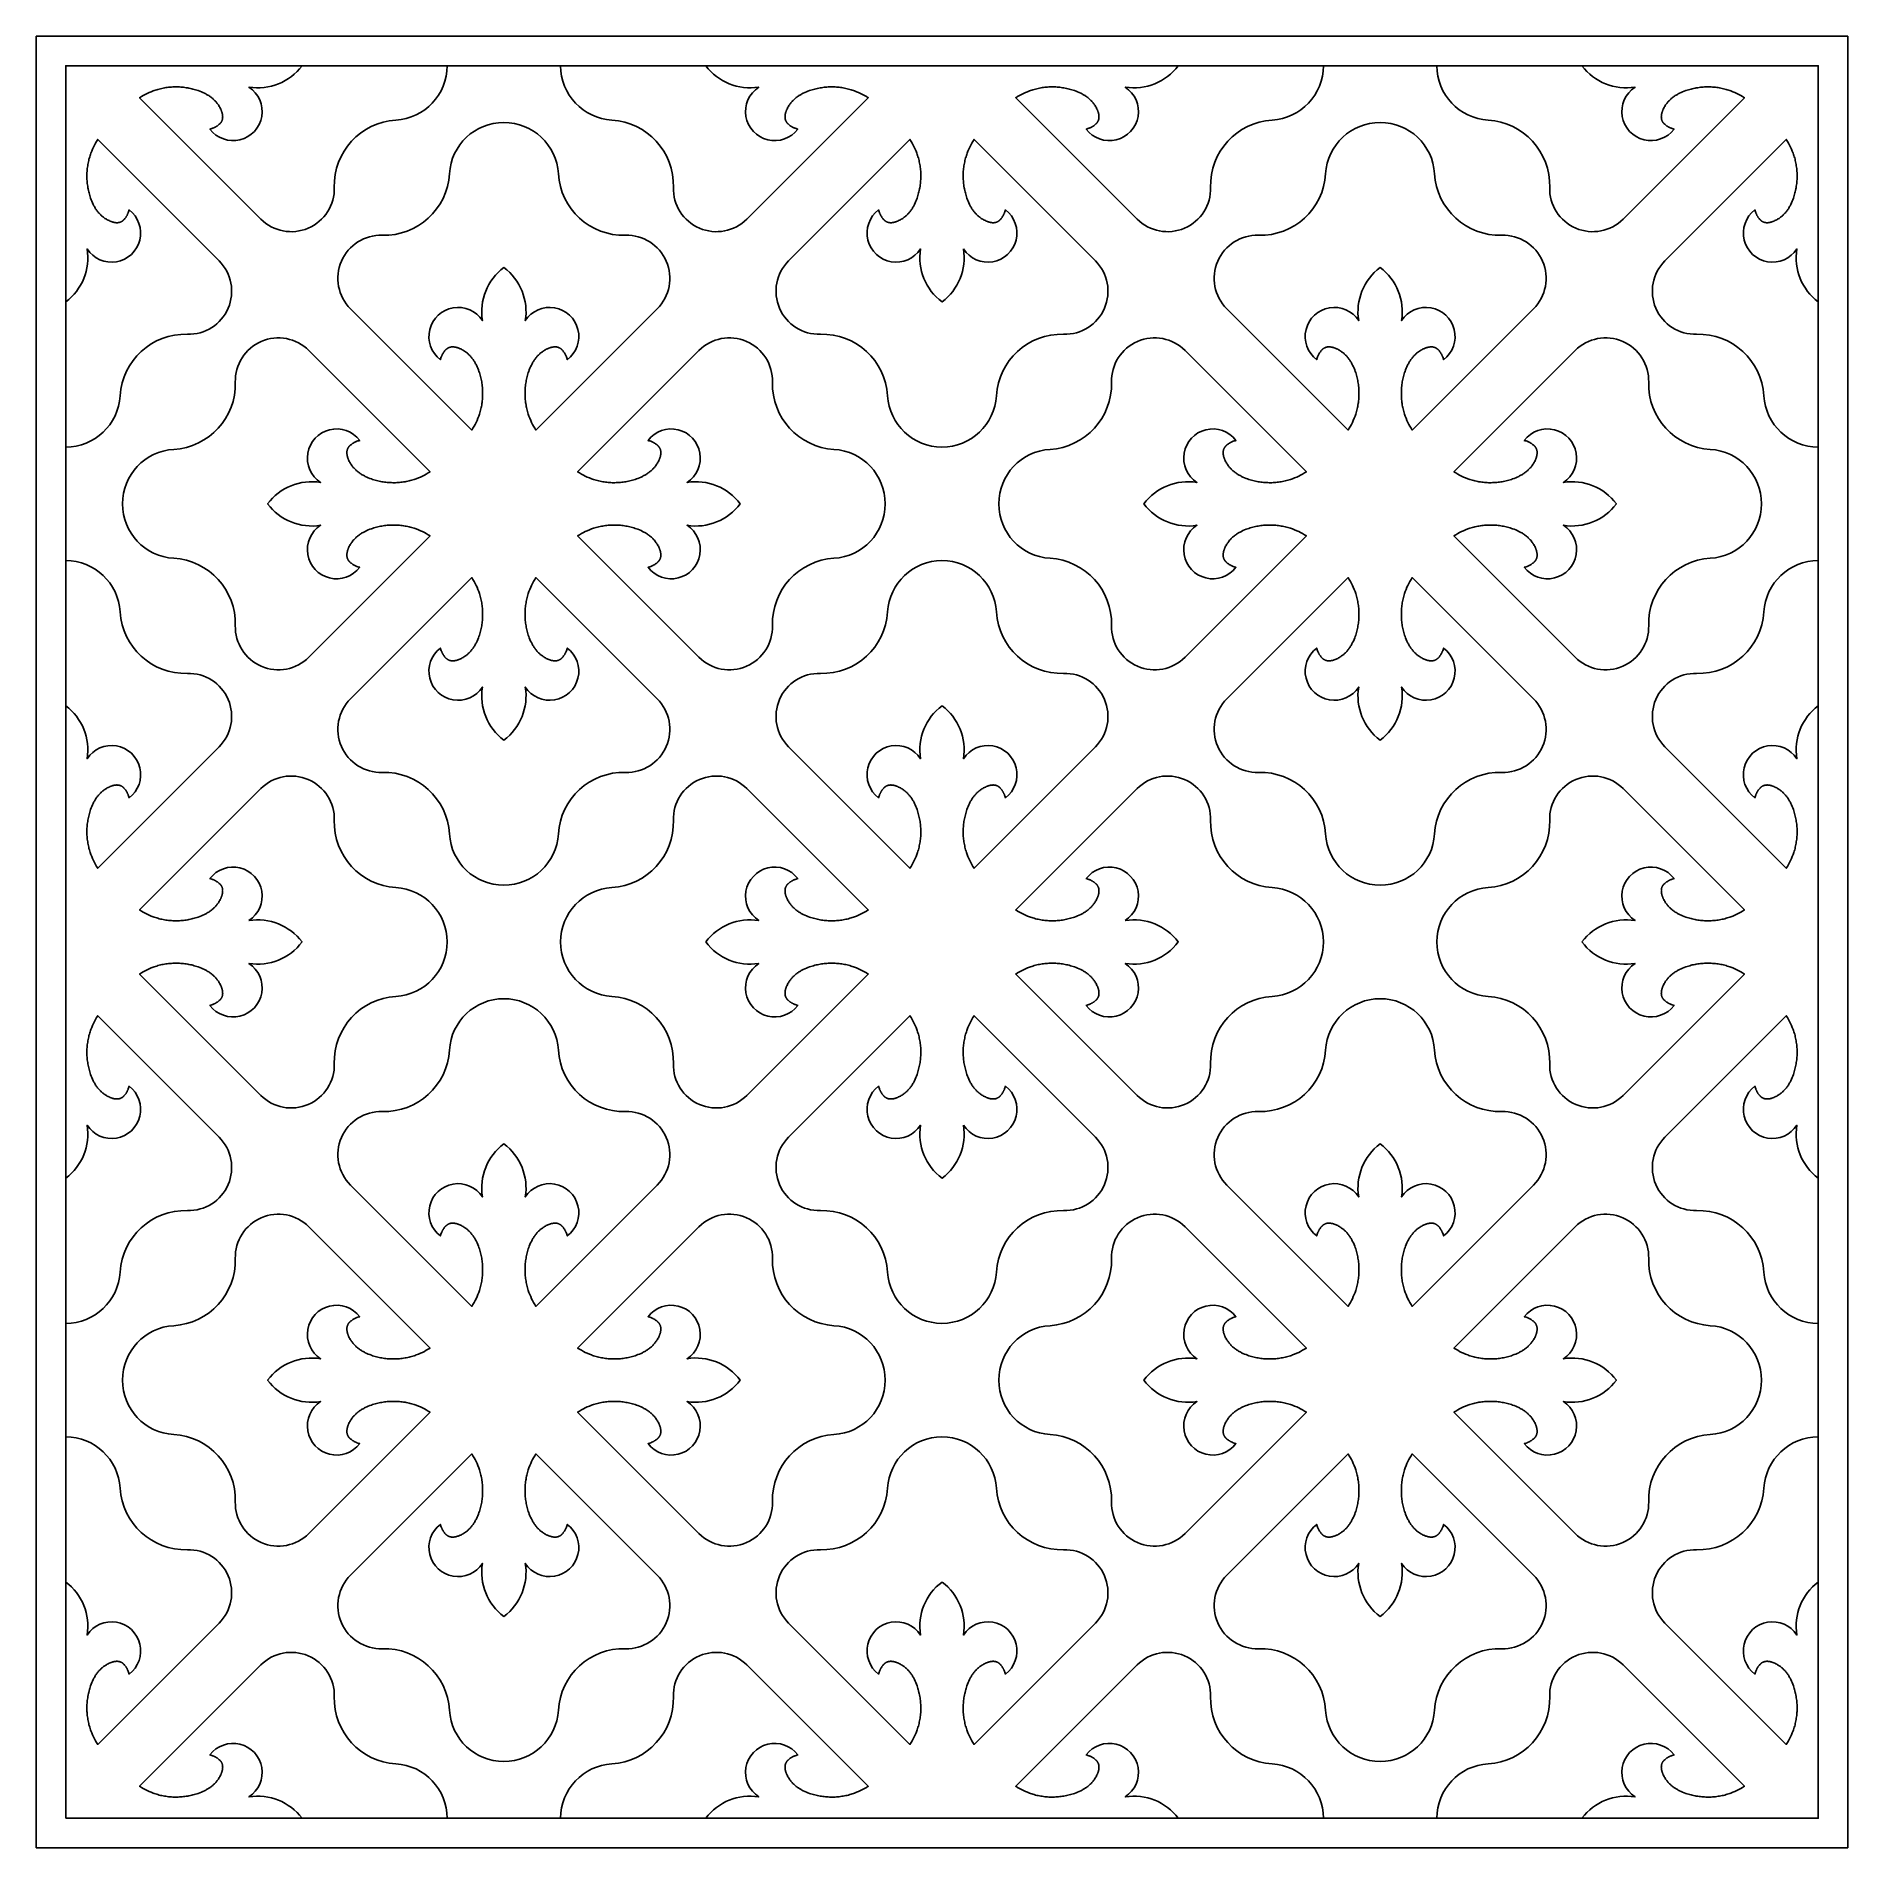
# Model space of a CAD drawing. Extents: x 3179 to 5944, y 1000 to 3765.
import ezdxf

# ---------------------------------------------------------------- set-up
doc = ezdxf.new("R2010")
doc.units = 0
doc.layers.add('LAYER_01', color=1, linetype='CONTINUOUS')

msp = doc.modelspace()

# ---------------------------------------------------------------- linework, layer by layer
at = {"layer": 'LAYER_01'}
for points in [[(3179.3, 1000), (5944, 1000), (5944, 3764.8), (3179.3, 3764.8)], [(3224.3, 1045), (5899, 1045), (5899, 3719.8), (3224.3, 3719.8)]]:
    msp.add_lwpolyline(points, close=True, dxfattribs=at)
for points in [[(3806.4, 3719.8, -0.396883), (3728.1, 3636.7, 0.40526), (3634.2, 3534.1, -0.678667), (3522, 3485.7), (3336.9, 3670.8), (3339.7, 3672.6), (3342.6, 3674.3), (3345.6, 3675.9), (3348.6, 3677.4), (3351.7, 3678.8), (3354.8, 3680.1), (3357.9, 3681.4), (3359.5, 3681.9), (3361.1, 3682.5), (3363.1, 3683.1), (3365.1, 3683.7), (3367, 3684.2), (3369.1, 3684.7), (3371.1, 3685.2), (3373.1, 3685.6), (3375.1, 3685.9), (3377.2, 3686.3), (3379.2, 3686.6), (3381.3, 3686.8), (3383.4, 3687), (3385.5, 3687.2), (3387.5, 3687.3), (3389.6, 3687.4), (3391.7, 3687.4), (3393.8, 3687.4), (3395.9, 3687.4), (3398, 3687.3), (3400, 3687.2), (3402.1, 3687), (3404.2, 3686.8), (3406.3, 3686.5), (3408.3, 3686.2), (3410.4, 3685.9), (3412.4, 3685.5), (3414.5, 3685.1), (3416.5, 3684.7), (3418.5, 3684.2), (3420.5, 3683.6), (3422.5, 3683), (3424.5, 3682.4), (3426.5, 3681.7), (3428.9, 3680.9), (3431.3, 3679.9), (3433.6, 3678.9), (3435.9, 3677.8), (3437, 3677.3), (3438.1, 3676.7), (3439.3, 3676), (3440.3, 3675.4), (3441.4, 3674.8), (3442.5, 3674.1), (3443.6, 3673.4), (3444.6, 3672.7), (3445.6, 3671.9), (3446.6, 3671.1), (3447.6, 3670.4), (3448.6, 3669.5), (3449.5, 3668.7), (3450.5, 3667.8), (3451.4, 3666.9), (3452.3, 3666), (3453.2, 3665.1), (3454, 3664.1), (3454.8, 3663.1), (3455.6, 3662), (3456.4, 3661), (3457.2, 3659.9), (3457.9, 3658.8), (3458.6, 3657.6), (3459.4, 3656.3), (3460.1, 3655), (3460.8, 3653.6), (3461.1, 3652.9), (3461.4, 3652.2), (3461.7, 3651.5), (3461.9, 3650.8), (3462.2, 3650.1), (3462.5, 3649.4), (3462.7, 3648.7), (3462.9, 3648), (3463.1, 3647.3), (3463.2, 3646.6), (3463.4, 3645.9), (3463.5, 3645.2), (3463.6, 3644.5), (3463.7, 3643.8), (3463.8, 3643.1), (3463.8, 3642.4), (3463.8, 3642.1), (3463.9, 3641.7), (3463.9, 3641.4), (3463.8, 3641), (3463.8, 3640.7), (3463.8, 3640.4), (3463.8, 3640), (3463.7, 3639.7), (3463.7, 3639.4), (3463.7, 3639.1), (3463.6, 3638.7), (3463.5, 3638.4), (3463.5, 3638.1), (3463.4, 3637.8), (3463.3, 3637.5), (3463.2, 3637.1), (3463.1, 3636.8), (3463, 3636.5), (3462.9, 3636.2), (3462.8, 3635.9), (3462.6, 3635.6), (3462.5, 3635.3), (3462.4, 3635), (3462.2, 3634.7), (3462, 3634.4), (3461.9, 3634.1), (3461.7, 3633.8), (3461.5, 3633.6), (3461.3, 3633.3), (3461.1, 3633), (3460.9, 3632.7), (3460.7, 3632.5), (3460.5, 3632.2), (3460.2, 3631.9), (3460, 3631.7), (3459.7, 3631.4), (3459.5, 3631.1), (3459.3, 3630.9), (3458.7, 3630.4), (3458.2, 3629.9), (3457.6, 3629.4), (3457.1, 3629), (3456.5, 3628.5), (3455.9, 3628.1), (3455.2, 3627.7), (3454.6, 3627.3), (3453.9, 3626.9), (3453.3, 3626.5), (3452.6, 3626.2), (3451.9, 3625.8), (3451.2, 3625.5), (3450.6, 3625.2), (3449.9, 3624.9), (3449.2, 3624.6), (3448.5, 3624.3), (3447.1, 3623.8), (3445.7, 3623.3), (3444.3, 3622.9, 1.188118), (3503.9, 3687, 0.279449), (3584.9, 3719.8)], [(4201.1, 3719.8, 0.279449), (4282, 3687, 1.188118), (4341.6, 3622.9), (4340.2, 3623.3), (4338.9, 3623.8), (4337.5, 3624.3), (4336.8, 3624.6), (4336.1, 3624.9), (4335.4, 3625.2), (4334.7, 3625.5), (4334, 3625.8), (4333.3, 3626.2), (4332.6, 3626.5), (4332, 3626.9), (4331.3, 3627.3), (4330.7, 3627.7), (4330.1, 3628.1), (4329.5, 3628.5), (4328.9, 3629), (4328.3, 3629.4), (4327.7, 3629.9), (4327.2, 3630.4), (4326.7, 3630.9), (4326.4, 3631.1), (4326.2, 3631.4), (4325.9, 3631.7), (4325.7, 3631.9), (4325.5, 3632.2), (4325.2, 3632.5), (4325, 3632.7), (4324.8, 3633), (4324.6, 3633.3), (4324.4, 3633.6), (4324.2, 3633.8), (4324.1, 3634.1), (4323.9, 3634.4), (4323.7, 3634.7), (4323.6, 3635), (4323.4, 3635.3), (4323.3, 3635.6), (4323.1, 3635.9), (4323, 3636.2), (4322.9, 3636.5), (4322.8, 3636.8), (4322.7, 3637.1), (4322.6, 3637.5), (4322.5, 3637.8), (4322.4, 3638.1), (4322.4, 3638.4), (4322.3, 3638.7), (4322.3, 3639.1), (4322.2, 3639.4), (4322.2, 3639.7), (4322.1, 3640), (4322.1, 3640.4), (4322.1, 3640.7), (4322.1, 3641), (4322.1, 3641.4), (4322.1, 3641.7), (4322.1, 3642.1), (4322.1, 3642.4), (4322.1, 3643.1), (4322.2, 3643.8), (4322.3, 3644.5), (4322.4, 3645.2), (4322.5, 3645.9), (4322.7, 3646.6), (4322.8, 3647.3), (4323, 3648), (4323.2, 3648.7), (4323.5, 3649.4), (4323.7, 3650.1), (4324, 3650.8), (4324.2, 3651.5), (4324.5, 3652.2), (4324.8, 3652.9), (4325.2, 3653.6), (4325.8, 3655), (4326.5, 3656.3), (4327.3, 3657.6), (4328, 3658.8), (4328.7, 3659.9), (4329.5, 3661), (4330.3, 3662), (4331.1, 3663.1), (4331.9, 3664.1), (4332.8, 3665.1), (4333.6, 3666), (4334.5, 3666.9), (4335.4, 3667.8), (4336.4, 3668.7), (4337.3, 3669.5), (4338.3, 3670.4), (4339.3, 3671.1), (4340.3, 3671.9), (4341.3, 3672.7), (4342.4, 3673.4), (4343.4, 3674.1), (4344.5, 3674.8), (4345.6, 3675.4), (4346.7, 3676), (4347.8, 3676.7), (4348.9, 3677.3), (4350, 3677.8), (4352.3, 3678.9), (4354.7, 3679.9), (4357, 3680.9), (4359.4, 3681.7), (4361.4, 3682.4), (4363.4, 3683), (4365.4, 3683.6), (4367.4, 3684.2), (4369.4, 3684.7), (4371.4, 3685.1), (4373.5, 3685.5), (4375.5, 3685.9), (4377.6, 3686.2), (4379.7, 3686.5), (4381.7, 3686.8), (4383.8, 3687), (4385.9, 3687.2), (4388, 3687.3), (4390, 3687.4), (4392.1, 3687.4), (4394.2, 3687.4), (4396.3, 3687.4), (4398.4, 3687.3), (4400.5, 3687.2), (4402.5, 3687), (4404.6, 3686.8), (4406.7, 3686.6), (4408.7, 3686.3), (4410.8, 3685.9), (4412.8, 3685.6), (4414.8, 3685.2), (4416.9, 3684.7), (4418.9, 3684.2), (4420.9, 3683.7), (4422.8, 3683.1), (4424.8, 3682.5), (4426.4, 3681.9), (4428, 3681.4), (4431.2, 3680.1), (4434.3, 3678.8), (4437.3, 3677.4), (4440.3, 3675.9), (4443.3, 3674.3), (4446.2, 3672.6), (4449, 3670.8), (4263.9, 3485.7, -0.678667), (4151.7, 3534.1, 0.40526), (4057.9, 3636.7, -0.396883), (3979.6, 3719.8)], [(5143.7, 3719.8, -0.396883), (5065.4, 3636.7, 0.40526), (4971.6, 3534.1, -0.678667), (4859.4, 3485.7), (4674.3, 3670.8), (4677.1, 3672.6), (4680, 3674.3), (4683, 3675.9), (4686, 3677.4), (4689, 3678.8), (4692.1, 3680.1), (4695.3, 3681.4), (4696.9, 3681.9), (4698.5, 3682.5), (4700.5, 3683.1), (4702.4, 3683.7), (4704.4, 3684.2), (4706.4, 3684.7), (4708.5, 3685.2), (4710.5, 3685.6), (4712.5, 3685.9), (4714.6, 3686.3), (4716.6, 3686.6), (4718.7, 3686.8), (4720.8, 3687), (4722.8, 3687.2), (4724.9, 3687.3), (4727, 3687.4), (4729.1, 3687.4), (4731.2, 3687.4), (4733.3, 3687.4), (4735.3, 3687.3), (4737.4, 3687.2), (4739.5, 3687), (4741.6, 3686.8), (4743.6, 3686.5), (4745.7, 3686.2), (4747.8, 3685.9), (4749.8, 3685.5), (4751.9, 3685.1), (4753.9, 3684.7), (4755.9, 3684.2), (4757.9, 3683.6), (4759.9, 3683), (4761.9, 3682.4), (4763.9, 3681.7), (4766.3, 3680.9), (4768.6, 3679.9), (4771, 3678.9), (4773.3, 3677.8), (4774.4, 3677.3), (4775.5, 3676.7), (4776.6, 3676), (4777.7, 3675.4), (4778.8, 3674.8), (4779.9, 3674.1), (4780.9, 3673.4), (4782, 3672.7), (4783, 3671.9), (4784, 3671.1), (4785, 3670.4), (4786, 3669.5), (4786.9, 3668.7), (4787.9, 3667.8), (4788.8, 3666.9), (4789.7, 3666), (4790.5, 3665.1), (4791.4, 3664.1), (4792.2, 3663.1), (4793, 3662), (4793.8, 3661), (4794.6, 3659.9), (4795.3, 3658.8), (4796, 3657.6), (4796.8, 3656.3), (4797.5, 3655), (4798.1, 3653.6), (4798.5, 3652.9), (4798.8, 3652.2), (4799.1, 3651.5), (4799.3, 3650.8), (4799.6, 3650.1), (4799.8, 3649.4), (4800.1, 3648.7), (4800.3, 3648), (4800.5, 3647.3), (4800.6, 3646.6), (4800.8, 3645.9), (4800.9, 3645.2), (4801, 3644.5), (4801.1, 3643.8), (4801.2, 3643.1), (4801.2, 3642.4), (4801.2, 3642.1), (4801.2, 3641.7), (4801.2, 3641.4), (4801.2, 3641), (4801.2, 3640.7), (4801.2, 3640.4), (4801.2, 3640), (4801.1, 3639.7), (4801.1, 3639.4), (4801, 3639.1), (4801, 3638.7), (4800.9, 3638.4), (4800.9, 3638.1), (4800.8, 3637.8), (4800.7, 3637.5), (4800.6, 3637.1), (4800.5, 3636.8), (4800.4, 3636.5), (4800.3, 3636.2), (4800.2, 3635.9), (4800, 3635.6), (4799.9, 3635.3), (4799.7, 3635), (4799.6, 3634.7), (4799.4, 3634.4), (4799.2, 3634.1), (4799.1, 3633.8), (4798.9, 3633.6), (4798.7, 3633.3), (4798.5, 3633), (4798.3, 3632.7), (4798.1, 3632.5), (4797.8, 3632.2), (4797.6, 3631.9), (4797.4, 3631.7), (4797.1, 3631.4), (4796.9, 3631.1), (4796.6, 3630.9), (4796.1, 3630.4), (4795.6, 3629.9), (4795, 3629.4), (4794.4, 3629), (4793.8, 3628.5), (4793.2, 3628.1), (4792.6, 3627.7), (4792, 3627.3), (4791.3, 3626.9), (4790.7, 3626.5), (4790, 3626.2), (4789.3, 3625.8), (4788.6, 3625.5), (4787.9, 3625.2), (4787.2, 3624.9), (4786.5, 3624.6), (4785.8, 3624.3), (4784.4, 3623.8), (4783.1, 3623.3), (4781.7, 3622.9, 1.188118), (4841.3, 3687, 0.279449), (4922.2, 3719.8)], [(5538.4, 3719.8, 0.279449), (5619.4, 3687, 1.188118), (5679, 3622.9), (5677.6, 3623.3), (5676.2, 3623.8), (5674.8, 3624.3), (5674.1, 3624.6), (5673.4, 3624.9), (5672.7, 3625.2), (5672.1, 3625.5), (5671.4, 3625.8), (5670.7, 3626.2), (5670, 3626.5), (5669.4, 3626.9), (5668.7, 3627.3), (5668.1, 3627.7), (5667.5, 3628.1), (5666.8, 3628.5), (5666.2, 3629), (5665.7, 3629.4), (5665.1, 3629.9), (5664.6, 3630.4), (5664, 3630.9), (5663.8, 3631.1), (5663.6, 3631.4), (5663.3, 3631.7), (5663.1, 3631.9), (5662.8, 3632.2), (5662.6, 3632.5), (5662.4, 3632.7), (5662.2, 3633), (5662, 3633.3), (5661.8, 3633.6), (5661.6, 3633.8), (5661.4, 3634.1), (5661.3, 3634.4), (5661.1, 3634.7), (5660.9, 3635), (5660.8, 3635.3), (5660.7, 3635.6), (5660.5, 3635.9), (5660.4, 3636.2), (5660.3, 3636.5), (5660.2, 3636.8), (5660.1, 3637.1), (5660, 3637.5), (5659.9, 3637.8), (5659.8, 3638.1), (5659.8, 3638.4), (5659.7, 3638.7), (5659.6, 3639.1), (5659.6, 3639.4), (5659.6, 3639.7), (5659.5, 3640), (5659.5, 3640.4), (5659.5, 3640.7), (5659.5, 3641), (5659.4, 3641.4), (5659.4, 3641.7), (5659.5, 3642.1), (5659.5, 3642.4), (5659.5, 3643.1), (5659.6, 3643.8), (5659.7, 3644.5), (5659.8, 3645.2), (5659.9, 3645.9), (5660.1, 3646.6), (5660.2, 3647.3), (5660.4, 3648), (5660.6, 3648.7), (5660.8, 3649.4), (5661.1, 3650.1), (5661.4, 3650.8), (5661.6, 3651.5), (5661.9, 3652.2), (5662.2, 3652.9), (5662.5, 3653.6), (5663.2, 3655), (5663.9, 3656.3), (5664.7, 3657.6), (5665.4, 3658.8), (5666.1, 3659.9), (5666.9, 3661), (5667.7, 3662), (5668.5, 3663.1), (5669.3, 3664.1), (5670.1, 3665.1), (5671, 3666), (5671.9, 3666.9), (5672.8, 3667.8), (5673.8, 3668.7), (5674.7, 3669.5), (5675.7, 3670.4), (5676.7, 3671.1), (5677.7, 3671.9), (5678.7, 3672.7), (5679.7, 3673.4), (5680.8, 3674.1), (5681.9, 3674.8), (5683, 3675.4), (5684, 3676), (5685.2, 3676.7), (5686.3, 3677.3), (5687.4, 3677.8), (5689.7, 3678.9), (5692, 3679.9), (5694.4, 3680.9), (5696.8, 3681.7), (5698.8, 3682.4), (5700.8, 3683), (5702.8, 3683.6), (5704.8, 3684.2), (5706.8, 3684.7), (5708.8, 3685.1), (5710.9, 3685.5), (5712.9, 3685.9), (5715, 3686.2), (5717, 3686.5), (5719.1, 3686.8), (5721.2, 3687), (5723.3, 3687.2), (5725.3, 3687.3), (5727.4, 3687.4), (5729.5, 3687.4), (5731.6, 3687.4), (5733.7, 3687.4), (5735.8, 3687.3), (5737.8, 3687.2), (5739.9, 3687), (5742, 3686.8), (5744.1, 3686.6), (5746.1, 3686.3), (5748.2, 3685.9), (5750.2, 3685.6), (5752.2, 3685.2), (5754.2, 3684.7), (5756.3, 3684.2), (5758.2, 3683.7), (5760.2, 3683.1), (5762.2, 3682.5), (5763.8, 3681.9), (5765.4, 3681.4), (5768.5, 3680.1), (5771.6, 3678.8), (5774.7, 3677.4), (5777.7, 3675.9), (5780.7, 3674.3), (5783.6, 3672.6), (5786.4, 3670.8), (5601.3, 3485.7, -0.678667), (5489.1, 3534.1, 0.40526), (5395.2, 3636.7, -0.396883), (5316.9, 3719.8)], [(3224.3, 3359.2, 0.279449), (3257, 3440.1, 1.188118), (3321.1, 3499.7), (3320.7, 3498.4), (3320.3, 3497), (3319.7, 3495.6), (3319.5, 3494.9), (3319.2, 3494.2), (3318.8, 3493.5), (3318.5, 3492.8), (3318.2, 3492.1), (3317.8, 3491.4), (3317.5, 3490.7), (3317.1, 3490.1), (3316.7, 3489.4), (3316.3, 3488.8), (3315.9, 3488.2), (3315.5, 3487.6), (3315, 3487), (3314.6, 3486.4), (3314.1, 3485.8), (3313.6, 3485.3), (3313.1, 3484.8), (3312.9, 3484.5), (3312.6, 3484.3), (3312.4, 3484), (3312.1, 3483.8), (3311.8, 3483.6), (3311.6, 3483.3), (3311.3, 3483.1), (3311, 3482.9), (3310.7, 3482.7), (3310.5, 3482.5), (3310.2, 3482.3), (3309.9, 3482.2), (3309.6, 3482), (3309.3, 3481.8), (3309, 3481.7), (3308.7, 3481.5), (3308.4, 3481.4), (3308.1, 3481.2), (3307.8, 3481.1), (3307.5, 3481), (3307.2, 3480.9), (3306.9, 3480.8), (3306.6, 3480.7), (3306.3, 3480.6), (3305.9, 3480.5), (3305.6, 3480.5), (3305.3, 3480.4), (3305, 3480.4), (3304.6, 3480.3), (3304.3, 3480.3), (3304, 3480.2), (3303.6, 3480.2), (3303.3, 3480.2), (3303, 3480.2), (3302.6, 3480.2), (3302.3, 3480.2), (3302, 3480.2), (3301.6, 3480.2), (3300.9, 3480.2), (3300.2, 3480.3), (3299.5, 3480.4), (3298.8, 3480.5), (3298.1, 3480.6), (3297.4, 3480.8), (3296.7, 3480.9), (3296, 3481.1), (3295.3, 3481.3), (3294.6, 3481.6), (3293.9, 3481.8), (3293.2, 3482.1), (3292.5, 3482.3), (3291.8, 3482.6), (3291.1, 3482.9), (3290.4, 3483.3), (3289, 3483.9), (3287.7, 3484.6), (3286.4, 3485.4), (3285.3, 3486.1), (3284.1, 3486.8), (3283, 3487.6), (3282, 3488.4), (3280.9, 3489.2), (3279.9, 3490), (3279, 3490.9), (3278, 3491.7), (3277.1, 3492.6), (3276.2, 3493.6), (3275.3, 3494.5), (3274.5, 3495.4), (3273.7, 3496.4), (3272.9, 3497.4), (3272.1, 3498.4), (3271.4, 3499.4), (3270.6, 3500.5), (3269.9, 3501.5), (3269.3, 3502.6), (3268.6, 3503.7), (3268, 3504.8), (3267.4, 3505.9), (3266.8, 3507), (3266.2, 3508.1), (3265.1, 3510.4), (3264.1, 3512.8), (3263.2, 3515.1), (3262.3, 3517.5), (3261.6, 3519.5), (3261, 3521.5), (3260.4, 3523.5), (3259.9, 3525.5), (3259.4, 3527.5), (3258.9, 3529.5), (3258.5, 3531.6), (3258.1, 3533.6), (3257.8, 3535.7), (3257.5, 3537.8), (3257.2, 3539.8), (3257, 3541.9), (3256.9, 3544), (3256.7, 3546.1), (3256.7, 3548.2), (3256.6, 3550.2), (3256.6, 3552.3), (3256.6, 3554.4), (3256.7, 3556.5), (3256.9, 3558.6), (3257, 3560.6), (3257.2, 3562.7), (3257.5, 3564.8), (3257.8, 3566.8), (3258.1, 3568.9), (3258.5, 3570.9), (3258.9, 3572.9), (3259.3, 3575), (3259.8, 3577), (3260.4, 3579), (3260.9, 3580.9), (3261.5, 3582.9), (3262.1, 3584.5), (3262.7, 3586.1), (3263.9, 3589.3), (3265.2, 3592.4), (3266.6, 3595.4), (3268.1, 3598.4), (3269.7, 3601.4), (3271.4, 3604.3), (3273.2, 3607.2), (3458.3, 3422.1, -0.678667), (3409.9, 3309.9, 0.40526), (3307.4, 3216, -0.396883), (3224.3, 3137.7)], [(5899, 3137.7, -0.396883), (5815.9, 3216, 0.40526), (5713.4, 3309.9, -0.678667), (5665, 3422.1), (5850.1, 3607.2), (5851.9, 3604.3), (5853.6, 3601.4), (5855.2, 3598.4), (5856.7, 3595.4), (5858.1, 3592.4), (5859.4, 3589.3), (5860.6, 3586.1), (5861.2, 3584.5), (5861.8, 3582.9), (5862.4, 3580.9), (5863, 3579), (5863.5, 3577), (5864, 3575), (5864.4, 3572.9), (5864.8, 3570.9), (5865.2, 3568.9), (5865.5, 3566.8), (5865.8, 3564.8), (5866.1, 3562.7), (5866.3, 3560.6), (5866.4, 3558.6), (5866.6, 3556.5), (5866.7, 3554.4), (5866.7, 3552.3), (5866.7, 3550.2), (5866.6, 3548.2), (5866.6, 3546.1), (5866.4, 3544), (5866.3, 3541.9), (5866.1, 3539.8), (5865.8, 3537.8), (5865.5, 3535.7), (5865.2, 3533.6), (5864.8, 3531.6), (5864.4, 3529.5), (5863.9, 3527.5), (5863.4, 3525.5), (5862.9, 3523.5), (5862.3, 3521.5), (5861.7, 3519.5), (5861, 3517.5), (5860.1, 3515.1), (5859.2, 3512.8), (5858.2, 3510.4), (5857.1, 3508.1), (5856.5, 3507), (5855.9, 3505.9), (5855.3, 3504.8), (5854.7, 3503.7), (5854, 3502.6), (5853.4, 3501.5), (5852.7, 3500.5), (5851.9, 3499.4), (5851.2, 3498.4), (5850.4, 3497.4), (5849.6, 3496.4), (5848.8, 3495.4), (5848, 3494.5), (5847.1, 3493.6), (5846.2, 3492.6), (5845.3, 3491.7), (5844.3, 3490.9), (5843.4, 3490), (5842.4, 3489.2), (5841.3, 3488.4), (5840.3, 3487.6), (5839.2, 3486.8), (5838, 3486.1), (5836.9, 3485.4), (5835.6, 3484.6), (5834.3, 3483.9), (5832.9, 3483.3), (5832.2, 3482.9), (5831.5, 3482.6), (5830.8, 3482.3), (5830.1, 3482.1), (5829.4, 3481.8), (5828.7, 3481.6), (5828, 3481.3), (5827.3, 3481.1), (5826.6, 3480.9), (5825.9, 3480.8), (5825.2, 3480.6), (5824.5, 3480.5), (5823.8, 3480.4), (5823.1, 3480.3), (5822.4, 3480.2), (5821.7, 3480.2), (5821.3, 3480.2), (5821, 3480.2), (5820.7, 3480.2), (5820.3, 3480.2), (5820, 3480.2), (5819.7, 3480.2), (5819.3, 3480.2), (5819, 3480.3), (5818.7, 3480.3), (5818.3, 3480.4), (5818, 3480.4), (5817.7, 3480.5), (5817.4, 3480.5), (5817, 3480.6), (5816.7, 3480.7), (5816.4, 3480.8), (5816.1, 3480.9), (5815.8, 3481), (5815.5, 3481.1), (5815.2, 3481.2), (5814.9, 3481.4), (5814.6, 3481.5), (5814.3, 3481.7), (5814, 3481.8), (5813.7, 3482), (5813.4, 3482.2), (5813.1, 3482.3), (5812.8, 3482.5), (5812.6, 3482.7), (5812.3, 3482.9), (5812, 3483.1), (5811.7, 3483.3), (5811.5, 3483.6), (5811.2, 3483.8), (5810.9, 3484), (5810.7, 3484.3), (5810.4, 3484.5), (5810.2, 3484.8), (5809.7, 3485.3), (5809.2, 3485.8), (5808.7, 3486.4), (5808.3, 3487), (5807.8, 3487.6), (5807.4, 3488.2), (5807, 3488.8), (5806.6, 3489.4), (5806.2, 3490.1), (5805.8, 3490.7), (5805.5, 3491.4), (5805.1, 3492.1), (5804.8, 3492.8), (5804.5, 3493.5), (5804.1, 3494.2), (5803.8, 3494.9), (5803.6, 3495.6), (5803, 3497), (5802.6, 3498.4), (5802.2, 3499.7, 1.188118), (5866.3, 3440.1, 0.279449), (5899, 3359.2)], [(3224.3, 2964.5, -0.396883), (3307.4, 2886.2, 0.40526), (3409.9, 2792.3, -0.678667), (3458.3, 2680.1), (3273.2, 2495), (3271.4, 2497.8), (3269.7, 2500.7), (3268.1, 2503.7), (3266.6, 2506.7), (3265.2, 2509.8), (3263.9, 2512.9), (3262.7, 2516), (3262.1, 2517.6), (3261.5, 2519.2), (3260.9, 2521.2), (3260.4, 2523.2), (3259.8, 2525.2), (3259.3, 2527.2), (3258.9, 2529.2), (3258.5, 2531.2), (3258.1, 2533.2), (3257.8, 2535.3), (3257.5, 2537.3), (3257.2, 2539.4), (3257, 2541.5), (3256.9, 2543.6), (3256.7, 2545.6), (3256.6, 2547.7), (3256.6, 2549.8), (3256.6, 2551.9), (3256.7, 2554), (3256.7, 2556.1), (3256.9, 2558.1), (3257, 2560.2), (3257.2, 2562.3), (3257.5, 2564.4), (3257.8, 2566.4), (3258.1, 2568.5), (3258.5, 2570.5), (3258.9, 2572.6), (3259.4, 2574.6), (3259.9, 2576.6), (3260.4, 2578.6), (3261, 2580.6), (3261.6, 2582.6), (3262.3, 2584.6), (3263.2, 2587), (3264.1, 2589.4), (3265.1, 2591.7), (3266.2, 2594), (3266.8, 2595.1), (3267.4, 2596.2), (3268, 2597.4), (3268.6, 2598.5), (3269.3, 2599.5), (3269.9, 2600.6), (3270.6, 2601.7), (3271.4, 2602.7), (3272.1, 2603.7), (3272.9, 2604.7), (3273.7, 2605.7), (3274.5, 2606.7), (3275.3, 2607.6), (3276.2, 2608.6), (3277.1, 2609.5), (3278, 2610.4), (3279, 2611.3), (3279.9, 2612.1), (3280.9, 2612.9), (3282, 2613.7), (3283, 2614.5), (3284.1, 2615.3), (3285.3, 2616), (3286.4, 2616.7), (3287.7, 2617.5), (3289, 2618.2), (3290.4, 2618.9), (3291.1, 2619.2), (3291.8, 2619.5), (3292.5, 2619.8), (3293.2, 2620.1), (3293.9, 2620.3), (3294.6, 2620.6), (3295.3, 2620.8), (3296, 2621), (3296.7, 2621.2), (3297.4, 2621.4), (3298.1, 2621.5), (3298.8, 2621.6), (3299.5, 2621.7), (3300.2, 2621.8), (3300.9, 2621.9), (3301.6, 2621.9), (3302, 2622), (3302.3, 2622), (3302.6, 2622), (3303, 2621.9), (3303.3, 2621.9), (3303.6, 2621.9), (3304, 2621.9), (3304.3, 2621.9), (3304.6, 2621.8), (3305, 2621.8), (3305.3, 2621.7), (3305.6, 2621.6), (3305.9, 2621.6), (3306.3, 2621.5), (3306.6, 2621.4), (3306.9, 2621.3), (3307.2, 2621.2), (3307.5, 2621.1), (3307.8, 2621), (3308.1, 2620.9), (3308.4, 2620.8), (3308.7, 2620.6), (3309, 2620.5), (3309.3, 2620.3), (3309.6, 2620.1), (3309.9, 2620), (3310.2, 2619.8), (3310.5, 2619.6), (3310.7, 2619.4), (3311, 2619.2), (3311.3, 2619), (3311.6, 2618.8), (3311.8, 2618.6), (3312.1, 2618.3), (3312.4, 2618.1), (3312.6, 2617.9), (3312.9, 2617.6), (3313.1, 2617.4), (3313.6, 2616.8), (3314.1, 2616.3), (3314.6, 2615.7), (3315, 2615.2), (3315.5, 2614.6), (3315.9, 2614), (3316.3, 2613.3), (3316.7, 2612.7), (3317.1, 2612), (3317.5, 2611.4), (3317.8, 2610.7), (3318.2, 2610), (3318.5, 2609.3), (3318.8, 2608.7), (3319.2, 2608), (3319.5, 2607.3), (3319.7, 2606.6), (3320.3, 2605.2), (3320.7, 2603.8), (3321.1, 2602.4, 1.188118), (3257, 2662.1, 0.279449), (3224.3, 2743)], [(5899, 2743, 0.279449), (5866.3, 2662.1, 1.188118), (5802.2, 2602.4), (5802.6, 2603.8), (5803, 2605.2), (5803.6, 2606.6), (5803.8, 2607.3), (5804.1, 2608), (5804.5, 2608.7), (5804.8, 2609.3), (5805.1, 2610), (5805.5, 2610.7), (5805.8, 2611.4), (5806.2, 2612), (5806.6, 2612.7), (5807, 2613.3), (5807.4, 2614), (5807.8, 2614.6), (5808.3, 2615.2), (5808.7, 2615.7), (5809.2, 2616.3), (5809.7, 2616.8), (5810.2, 2617.4), (5810.4, 2617.6), (5810.7, 2617.9), (5810.9, 2618.1), (5811.2, 2618.3), (5811.5, 2618.6), (5811.7, 2618.8), (5812, 2619), (5812.3, 2619.2), (5812.6, 2619.4), (5812.8, 2619.6), (5813.1, 2619.8), (5813.4, 2620), (5813.7, 2620.1), (5814, 2620.3), (5814.3, 2620.5), (5814.6, 2620.6), (5814.9, 2620.8), (5815.2, 2620.9), (5815.5, 2621), (5815.8, 2621.1), (5816.1, 2621.2), (5816.4, 2621.3), (5816.7, 2621.4), (5817, 2621.5), (5817.4, 2621.6), (5817.7, 2621.6), (5818, 2621.7), (5818.3, 2621.8), (5818.7, 2621.8), (5819, 2621.9), (5819.3, 2621.9), (5819.7, 2621.9), (5820, 2621.9), (5820.3, 2621.9), (5820.7, 2622), (5821, 2622), (5821.3, 2622), (5821.7, 2621.9), (5822.4, 2621.9), (5823.1, 2621.8), (5823.8, 2621.7), (5824.5, 2621.6), (5825.2, 2621.5), (5825.9, 2621.4), (5826.6, 2621.2), (5827.3, 2621), (5828, 2620.8), (5828.7, 2620.6), (5829.4, 2620.3), (5830.1, 2620.1), (5830.8, 2619.8), (5831.5, 2619.5), (5832.2, 2619.2), (5832.9, 2618.9), (5834.3, 2618.2), (5835.6, 2617.5), (5836.9, 2616.7), (5838, 2616), (5839.2, 2615.3), (5840.3, 2614.5), (5841.3, 2613.7), (5842.4, 2612.9), (5843.4, 2612.1), (5844.3, 2611.3), (5845.3, 2610.4), (5846.2, 2609.5), (5847.1, 2608.6), (5848, 2607.6), (5848.8, 2606.7), (5849.6, 2605.7), (5850.4, 2604.7), (5851.2, 2603.7), (5851.9, 2602.7), (5852.7, 2601.7), (5853.4, 2600.6), (5854, 2599.5), (5854.7, 2598.5), (5855.3, 2597.4), (5855.9, 2596.2), (5856.5, 2595.1), (5857.1, 2594), (5858.2, 2591.7), (5859.2, 2589.4), (5860.1, 2587), (5861, 2584.6), (5861.7, 2582.6), (5862.3, 2580.6), (5862.9, 2578.6), (5863.4, 2576.6), (5863.9, 2574.6), (5864.4, 2572.6), (5864.8, 2570.5), (5865.2, 2568.5), (5865.5, 2566.4), (5865.8, 2564.4), (5866.1, 2562.3), (5866.3, 2560.2), (5866.4, 2558.1), (5866.6, 2556.1), (5866.6, 2554), (5866.7, 2551.9), (5866.7, 2549.8), (5866.7, 2547.7), (5866.6, 2545.6), (5866.4, 2543.6), (5866.3, 2541.5), (5866.1, 2539.4), (5865.8, 2537.3), (5865.5, 2535.3), (5865.2, 2533.2), (5864.8, 2531.2), (5864.4, 2529.2), (5864, 2527.2), (5863.5, 2525.2), (5863, 2523.2), (5862.4, 2521.2), (5861.8, 2519.2), (5861.2, 2517.6), (5860.6, 2516), (5859.4, 2512.9), (5858.1, 2509.8), (5856.7, 2506.7), (5855.2, 2503.7), (5853.6, 2500.7), (5851.9, 2497.8), (5850.1, 2495), (5665, 2680.1, -0.678667), (5713.4, 2792.3, 0.40526), (5815.9, 2886.2, -0.396883), (5899, 2964.5)], [(3224.3, 2021.8, 0.279449), (3257, 2102.7, 1.188118), (3321.1, 2162.3), (3320.7, 2161), (3320.3, 2159.6), (3319.7, 2158.2), (3319.5, 2157.5), (3319.2, 2156.8), (3318.8, 2156.1), (3318.5, 2155.4), (3318.2, 2154.7), (3317.8, 2154), (3317.5, 2153.4), (3317.1, 2152.7), (3316.7, 2152), (3316.3, 2151.4), (3315.9, 2150.8), (3315.5, 2150.2), (3315, 2149.6), (3314.6, 2149), (3314.1, 2148.4), (3313.6, 2147.9), (3313.1, 2147.4), (3312.9, 2147.1), (3312.6, 2146.9), (3312.4, 2146.6), (3312.1, 2146.4), (3311.8, 2146.2), (3311.6, 2146), (3311.3, 2145.7), (3311, 2145.5), (3310.7, 2145.3), (3310.5, 2145.1), (3310.2, 2145), (3309.9, 2144.8), (3309.6, 2144.6), (3309.3, 2144.4), (3309, 2144.3), (3308.7, 2144.1), (3308.4, 2144), (3308.1, 2143.9), (3307.8, 2143.7), (3307.5, 2143.6), (3307.2, 2143.5), (3306.9, 2143.4), (3306.6, 2143.3), (3306.3, 2143.2), (3305.9, 2143.2), (3305.6, 2143.1), (3305.3, 2143), (3305, 2143), (3304.6, 2142.9), (3304.3, 2142.9), (3304, 2142.9), (3303.6, 2142.8), (3303.3, 2142.8), (3303, 2142.8), (3302.6, 2142.8), (3302.3, 2142.8), (3302, 2142.8), (3301.6, 2142.8), (3300.9, 2142.8), (3300.2, 2142.9), (3299.5, 2143), (3298.8, 2143.1), (3298.1, 2143.2), (3297.4, 2143.4), (3296.7, 2143.6), (3296, 2143.7), (3295.3, 2144), (3294.6, 2144.2), (3293.9, 2144.4), (3293.2, 2144.7), (3292.5, 2145), (3291.8, 2145.3), (3291.1, 2145.6), (3290.4, 2145.9), (3289, 2146.5), (3287.7, 2147.3), (3286.4, 2148), (3285.3, 2148.7), (3284.1, 2149.4), (3283, 2150.2), (3282, 2151), (3280.9, 2151.8), (3279.9, 2152.6), (3279, 2153.5), (3278, 2154.4), (3277.1, 2155.2), (3276.2, 2156.2), (3275.3, 2157.1), (3274.5, 2158.1), (3273.7, 2159), (3272.9, 2160), (3272.1, 2161), (3271.4, 2162), (3270.6, 2163.1), (3269.9, 2164.1), (3269.3, 2165.2), (3268.6, 2166.3), (3268, 2167.4), (3267.4, 2168.5), (3266.8, 2169.6), (3266.2, 2170.7), (3265.1, 2173), (3264.1, 2175.4), (3263.2, 2177.7), (3262.3, 2180.1), (3261.6, 2182.1), (3261, 2184.1), (3260.4, 2186.1), (3259.9, 2188.1), (3259.4, 2190.1), (3258.9, 2192.2), (3258.5, 2194.2), (3258.1, 2196.3), (3257.8, 2198.3), (3257.5, 2200.4), (3257.2, 2202.4), (3257, 2204.5), (3256.9, 2206.6), (3256.7, 2208.7), (3256.7, 2210.8), (3256.6, 2212.9), (3256.6, 2214.9), (3256.6, 2217), (3256.7, 2219.1), (3256.9, 2221.2), (3257, 2223.3), (3257.2, 2225.3), (3257.5, 2227.4), (3257.8, 2229.4), (3258.1, 2231.5), (3258.5, 2233.5), (3258.9, 2235.6), (3259.3, 2237.6), (3259.8, 2239.6), (3260.4, 2241.6), (3260.9, 2243.6), (3261.5, 2245.5), (3262.1, 2247.1), (3262.7, 2248.7), (3263.9, 2251.9), (3265.2, 2255), (3266.6, 2258), (3268.1, 2261.1), (3269.7, 2264), (3271.4, 2266.9), (3273.2, 2269.8), (3458.3, 2084.7, -0.678667), (3409.9, 1972.5, 0.40526), (3307.4, 1878.6, -0.396883), (3224.3, 1800.3)], [(5899, 1800.3, -0.396883), (5815.9, 1878.6, 0.40526), (5713.4, 1972.5, -0.678667), (5665, 2084.7), (5850.1, 2269.8), (5851.9, 2266.9), (5853.6, 2264), (5855.2, 2261.1), (5856.7, 2258), (5858.1, 2255), (5859.4, 2251.9), (5860.6, 2248.7), (5861.2, 2247.1), (5861.8, 2245.5), (5862.4, 2243.6), (5863, 2241.6), (5863.5, 2239.6), (5864, 2237.6), (5864.4, 2235.6), (5864.8, 2233.5), (5865.2, 2231.5), (5865.5, 2229.4), (5865.8, 2227.4), (5866.1, 2225.3), (5866.3, 2223.3), (5866.4, 2221.2), (5866.6, 2219.1), (5866.7, 2217), (5866.7, 2214.9), (5866.7, 2212.9), (5866.6, 2210.8), (5866.6, 2208.7), (5866.4, 2206.6), (5866.3, 2204.5), (5866.1, 2202.4), (5865.8, 2200.4), (5865.5, 2198.3), (5865.2, 2196.3), (5864.8, 2194.2), (5864.4, 2192.2), (5863.9, 2190.1), (5863.4, 2188.1), (5862.9, 2186.1), (5862.3, 2184.1), (5861.7, 2182.1), (5861, 2180.1), (5860.1, 2177.7), (5859.2, 2175.4), (5858.2, 2173), (5857.1, 2170.7), (5856.5, 2169.6), (5855.9, 2168.5), (5855.3, 2167.4), (5854.7, 2166.3), (5854, 2165.2), (5853.4, 2164.1), (5852.7, 2163.1), (5851.9, 2162), (5851.2, 2161), (5850.4, 2160), (5849.6, 2159), (5848.8, 2158.1), (5848, 2157.1), (5847.1, 2156.2), (5846.2, 2155.2), (5845.3, 2154.4), (5844.3, 2153.5), (5843.4, 2152.6), (5842.4, 2151.8), (5841.3, 2151), (5840.3, 2150.2), (5839.2, 2149.4), (5838, 2148.7), (5836.9, 2148), (5835.6, 2147.3), (5834.3, 2146.5), (5832.9, 2145.9), (5832.2, 2145.6), (5831.5, 2145.3), (5830.8, 2145), (5830.1, 2144.7), (5829.4, 2144.4), (5828.7, 2144.2), (5828, 2144), (5827.3, 2143.7), (5826.6, 2143.6), (5825.9, 2143.4), (5825.2, 2143.2), (5824.5, 2143.1), (5823.8, 2143), (5823.1, 2142.9), (5822.4, 2142.8), (5821.7, 2142.8), (5821.3, 2142.8), (5821, 2142.8), (5820.7, 2142.8), (5820.3, 2142.8), (5820, 2142.8), (5819.7, 2142.8), (5819.3, 2142.9), (5819, 2142.9), (5818.7, 2142.9), (5818.3, 2143), (5818, 2143), (5817.7, 2143.1), (5817.4, 2143.2), (5817, 2143.2), (5816.7, 2143.3), (5816.4, 2143.4), (5816.1, 2143.5), (5815.8, 2143.6), (5815.5, 2143.7), (5815.2, 2143.9), (5814.9, 2144), (5814.6, 2144.1), (5814.3, 2144.3), (5814, 2144.4), (5813.7, 2144.6), (5813.4, 2144.8), (5813.1, 2145), (5812.8, 2145.1), (5812.6, 2145.3), (5812.3, 2145.5), (5812, 2145.7), (5811.7, 2146), (5811.5, 2146.2), (5811.2, 2146.4), (5810.9, 2146.6), (5810.7, 2146.9), (5810.4, 2147.1), (5810.2, 2147.4), (5809.7, 2147.9), (5809.2, 2148.4), (5808.7, 2149), (5808.3, 2149.6), (5807.8, 2150.2), (5807.4, 2150.8), (5807, 2151.4), (5806.6, 2152), (5806.2, 2152.7), (5805.8, 2153.4), (5805.5, 2154), (5805.1, 2154.7), (5804.8, 2155.4), (5804.5, 2156.1), (5804.1, 2156.8), (5803.8, 2157.5), (5803.6, 2158.2), (5803, 2159.6), (5802.6, 2161), (5802.2, 2162.3, 1.188118), (5866.3, 2102.7, 0.279449), (5899, 2021.8)], [(3224.3, 1627.1, -0.396883), (3307.4, 1548.8, 0.40526), (3409.9, 1454.9, -0.678667), (3458.3, 1342.7), (3273.2, 1157.6), (3271.4, 1160.4), (3269.7, 1163.3), (3268.1, 1166.3), (3266.6, 1169.3), (3265.2, 1172.4), (3263.9, 1175.5), (3262.7, 1178.6), (3262.1, 1180.2), (3261.5, 1181.8), (3260.9, 1183.8), (3260.4, 1185.8), (3259.8, 1187.8), (3259.3, 1189.8), (3258.9, 1191.8), (3258.5, 1193.8), (3258.1, 1195.9), (3257.8, 1197.9), (3257.5, 1200), (3257.2, 1202), (3257, 1204.1), (3256.9, 1206.2), (3256.7, 1208.2), (3256.6, 1210.3), (3256.6, 1212.4), (3256.6, 1214.5), (3256.7, 1216.6), (3256.7, 1218.7), (3256.9, 1220.8), (3257, 1222.8), (3257.2, 1224.9), (3257.5, 1227), (3257.8, 1229), (3258.1, 1231.1), (3258.5, 1233.2), (3258.9, 1235.2), (3259.4, 1237.2), (3259.9, 1239.3), (3260.4, 1241.3), (3261, 1243.3), (3261.6, 1245.2), (3262.3, 1247.2), (3263.2, 1249.6), (3264.1, 1252), (3265.1, 1254.3), (3266.2, 1256.6), (3266.8, 1257.7), (3267.4, 1258.9), (3268, 1260), (3268.6, 1261.1), (3269.3, 1262.2), (3269.9, 1263.2), (3270.6, 1264.3), (3271.4, 1265.3), (3272.1, 1266.3), (3272.9, 1267.3), (3273.7, 1268.3), (3274.5, 1269.3), (3275.3, 1270.3), (3276.2, 1271.2), (3277.1, 1272.1), (3278, 1273), (3279, 1273.9), (3279.9, 1274.7), (3280.9, 1275.6), (3282, 1276.4), (3283, 1277.1), (3284.1, 1277.9), (3285.3, 1278.6), (3286.4, 1279.4), (3287.7, 1280.1), (3289, 1280.8), (3290.4, 1281.5), (3291.1, 1281.8), (3291.8, 1282.1), (3292.5, 1282.4), (3293.2, 1282.7), (3293.9, 1282.9), (3294.6, 1283.2), (3295.3, 1283.4), (3296, 1283.6), (3296.7, 1283.8), (3297.4, 1284), (3298.1, 1284.1), (3298.8, 1284.3), (3299.5, 1284.4), (3300.2, 1284.4), (3300.9, 1284.5), (3301.6, 1284.6), (3302, 1284.6), (3302.3, 1284.6), (3302.6, 1284.6), (3303, 1284.6), (3303.3, 1284.6), (3303.6, 1284.5), (3304, 1284.5), (3304.3, 1284.5), (3304.6, 1284.4), (3305, 1284.4), (3305.3, 1284.3), (3305.6, 1284.3), (3305.9, 1284.2), (3306.3, 1284.1), (3306.6, 1284), (3306.9, 1283.9), (3307.2, 1283.8), (3307.5, 1283.7), (3307.8, 1283.6), (3308.1, 1283.5), (3308.4, 1283.4), (3308.7, 1283.2), (3309, 1283.1), (3309.3, 1282.9), (3309.6, 1282.8), (3309.9, 1282.6), (3310.2, 1282.4), (3310.5, 1282.2), (3310.7, 1282), (3311, 1281.8), (3311.3, 1281.6), (3311.6, 1281.4), (3311.8, 1281.2), (3312.1, 1280.9), (3312.4, 1280.7), (3312.6, 1280.5), (3312.9, 1280.2), (3313.1, 1280), (3313.6, 1279.5), (3314.1, 1278.9), (3314.6, 1278.4), (3315, 1277.8), (3315.5, 1277.2), (3315.9, 1276.6), (3316.3, 1275.9), (3316.7, 1275.3), (3317.1, 1274.7), (3317.5, 1274), (3317.8, 1273.3), (3318.2, 1272.6), (3318.5, 1272), (3318.8, 1271.3), (3319.2, 1270.6), (3319.5, 1269.9), (3319.7, 1269.2), (3320.3, 1267.8), (3320.7, 1266.4), (3321.1, 1265, 1.188118), (3257, 1324.7, 0.279449), (3224.3, 1405.6)], [(5899, 1405.6, 0.279449), (5866.3, 1324.7, 1.188118), (5802.2, 1265), (5802.6, 1266.4), (5803, 1267.8), (5803.6, 1269.2), (5803.8, 1269.9), (5804.1, 1270.6), (5804.5, 1271.3), (5804.8, 1272), (5805.1, 1272.6), (5805.5, 1273.3), (5805.8, 1274), (5806.2, 1274.7), (5806.6, 1275.3), (5807, 1275.9), (5807.4, 1276.6), (5807.8, 1277.2), (5808.3, 1277.8), (5808.7, 1278.4), (5809.2, 1278.9), (5809.7, 1279.5), (5810.2, 1280), (5810.4, 1280.2), (5810.7, 1280.5), (5810.9, 1280.7), (5811.2, 1280.9), (5811.5, 1281.2), (5811.7, 1281.4), (5812, 1281.6), (5812.3, 1281.8), (5812.6, 1282), (5812.8, 1282.2), (5813.1, 1282.4), (5813.4, 1282.6), (5813.7, 1282.8), (5814, 1282.9), (5814.3, 1283.1), (5814.6, 1283.2), (5814.9, 1283.4), (5815.2, 1283.5), (5815.5, 1283.6), (5815.8, 1283.7), (5816.1, 1283.8), (5816.4, 1283.9), (5816.7, 1284), (5817, 1284.1), (5817.4, 1284.2), (5817.7, 1284.3), (5818, 1284.3), (5818.3, 1284.4), (5818.7, 1284.4), (5819, 1284.5), (5819.3, 1284.5), (5819.7, 1284.5), (5820, 1284.6), (5820.3, 1284.6), (5820.7, 1284.6), (5821, 1284.6), (5821.3, 1284.6), (5821.7, 1284.6), (5822.4, 1284.5), (5823.1, 1284.4), (5823.8, 1284.4), (5824.5, 1284.3), (5825.2, 1284.1), (5825.9, 1284), (5826.6, 1283.8), (5827.3, 1283.6), (5828, 1283.4), (5828.7, 1283.2), (5829.4, 1282.9), (5830.1, 1282.7), (5830.8, 1282.4), (5831.5, 1282.1), (5832.2, 1281.8), (5832.9, 1281.5), (5834.3, 1280.8), (5835.6, 1280.1), (5836.9, 1279.4), (5838, 1278.6), (5839.2, 1277.9), (5840.3, 1277.1), (5841.3, 1276.4), (5842.4, 1275.6), (5843.4, 1274.7), (5844.3, 1273.9), (5845.3, 1273), (5846.2, 1272.1), (5847.1, 1271.2), (5848, 1270.3), (5848.8, 1269.3), (5849.6, 1268.3), (5850.4, 1267.3), (5851.2, 1266.3), (5851.9, 1265.3), (5852.7, 1264.3), (5853.4, 1263.2), (5854, 1262.2), (5854.7, 1261.1), (5855.3, 1260), (5855.9, 1258.9), (5856.5, 1257.7), (5857.1, 1256.6), (5858.2, 1254.3), (5859.2, 1252), (5860.1, 1249.6), (5861, 1247.2), (5861.7, 1245.2), (5862.3, 1243.3), (5862.9, 1241.3), (5863.4, 1239.3), (5863.9, 1237.2), (5864.4, 1235.2), (5864.8, 1233.2), (5865.2, 1231.1), (5865.5, 1229), (5865.8, 1227), (5866.1, 1224.9), (5866.3, 1222.8), (5866.4, 1220.8), (5866.6, 1218.7), (5866.6, 1216.6), (5866.7, 1214.5), (5866.7, 1212.4), (5866.7, 1210.3), (5866.6, 1208.2), (5866.4, 1206.2), (5866.3, 1204.1), (5866.1, 1202), (5865.8, 1200), (5865.5, 1197.9), (5865.2, 1195.9), (5864.8, 1193.8), (5864.4, 1191.8), (5864, 1189.8), (5863.5, 1187.8), (5863, 1185.8), (5862.4, 1183.8), (5861.8, 1181.8), (5861.2, 1180.2), (5860.6, 1178.6), (5859.4, 1175.5), (5858.1, 1172.4), (5856.7, 1169.3), (5855.2, 1166.3), (5853.6, 1163.3), (5851.9, 1160.4), (5850.1, 1157.6), (5665, 1342.7, -0.678667), (5713.4, 1454.9, 0.40526), (5815.9, 1548.8, -0.396883), (5899, 1627.1)], [(3584.9, 1045, 0.279449), (3503.9, 1077.7, 1.188118), (3444.3, 1141.8), (3445.7, 1141.4), (3447.1, 1141), (3448.5, 1140.5), (3449.2, 1140.2), (3449.9, 1139.9), (3450.6, 1139.6), (3451.2, 1139.2), (3451.9, 1138.9), (3452.6, 1138.6), (3453.3, 1138.2), (3453.9, 1137.8), (3454.6, 1137.4), (3455.2, 1137), (3455.9, 1136.6), (3456.5, 1136.2), (3457.1, 1135.7), (3457.6, 1135.3), (3458.2, 1134.8), (3458.7, 1134.3), (3459.3, 1133.8), (3459.5, 1133.6), (3459.7, 1133.3), (3460, 1133.1), (3460.2, 1132.8), (3460.5, 1132.6), (3460.7, 1132.3), (3460.9, 1132), (3461.1, 1131.7), (3461.3, 1131.5), (3461.5, 1131.2), (3461.7, 1130.9), (3461.9, 1130.6), (3462, 1130.3), (3462.2, 1130), (3462.4, 1129.7), (3462.5, 1129.4), (3462.6, 1129.1), (3462.8, 1128.8), (3462.9, 1128.5), (3463, 1128.2), (3463.1, 1127.9), (3463.2, 1127.6), (3463.3, 1127.3), (3463.4, 1127), (3463.5, 1126.7), (3463.5, 1126.3), (3463.6, 1126), (3463.7, 1125.7), (3463.7, 1125.4), (3463.7, 1125), (3463.8, 1124.7), (3463.8, 1124.4), (3463.8, 1124), (3463.8, 1123.7), (3463.9, 1123.4), (3463.9, 1123), (3463.8, 1122.7), (3463.8, 1122.3), (3463.8, 1121.6), (3463.7, 1120.9), (3463.6, 1120.3), (3463.5, 1119.6), (3463.4, 1118.8), (3463.2, 1118.1), (3463.1, 1117.4), (3462.9, 1116.7), (3462.7, 1116), (3462.5, 1115.3), (3462.2, 1114.6), (3461.9, 1113.9), (3461.7, 1113.2), (3461.4, 1112.5), (3461.1, 1111.8), (3460.8, 1111.1), (3460.1, 1109.8), (3459.4, 1108.4), (3458.6, 1107.1), (3457.9, 1106), (3457.2, 1104.9), (3456.4, 1103.8), (3455.6, 1102.7), (3454.8, 1101.7), (3454, 1100.7), (3453.2, 1099.7), (3452.3, 1098.7), (3451.4, 1097.8), (3450.5, 1096.9), (3449.5, 1096.1), (3448.6, 1095.2), (3447.6, 1094.4), (3446.6, 1093.6), (3445.6, 1092.8), (3444.6, 1092.1), (3443.6, 1091.4), (3442.5, 1090.7), (3441.4, 1090), (3440.3, 1089.3), (3439.3, 1088.7), (3438.1, 1088.1), (3437, 1087.5), (3435.9, 1086.9), (3433.6, 1085.8), (3431.3, 1084.8), (3428.9, 1083.9), (3426.5, 1083), (3424.5, 1082.3), (3422.5, 1081.7), (3420.5, 1081.1), (3418.5, 1080.6), (3416.5, 1080.1), (3414.5, 1079.6), (3412.4, 1079.2), (3410.4, 1078.8), (3408.3, 1078.5), (3406.3, 1078.2), (3404.2, 1078), (3402.1, 1077.8), (3400, 1077.6), (3398, 1077.5), (3395.9, 1077.4), (3393.8, 1077.3), (3391.7, 1077.3), (3389.6, 1077.4), (3387.5, 1077.4), (3385.5, 1077.6), (3383.4, 1077.7), (3381.3, 1077.9), (3379.2, 1078.2), (3377.2, 1078.5), (3375.1, 1078.8), (3373.1, 1079.2), (3371.1, 1079.6), (3369.1, 1080), (3367, 1080.5), (3365.1, 1081.1), (3363.1, 1081.6), (3361.1, 1082.3), (3359.5, 1082.8), (3357.9, 1083.4), (3354.8, 1084.6), (3351.7, 1085.9), (3348.6, 1087.3), (3345.6, 1088.8), (3342.6, 1090.5), (3339.7, 1092.2), (3336.9, 1093.9), (3522, 1279, -0.678667), (3634.2, 1230.7, 0.40526), (3728.1, 1128.1, -0.396883), (3806.4, 1045)], [(3979.6, 1045, -0.396883), (4057.9, 1128.1, 0.40526), (4151.7, 1230.7, -0.678667), (4263.9, 1279), (4449, 1093.9), (4446.2, 1092.2), (4443.3, 1090.5), (4440.3, 1088.8), (4437.3, 1087.3), (4434.3, 1085.9), (4431.2, 1084.6), (4428, 1083.4), (4426.4, 1082.8), (4424.8, 1082.3), (4422.8, 1081.6), (4420.9, 1081.1), (4418.9, 1080.5), (4416.9, 1080), (4414.8, 1079.6), (4412.8, 1079.2), (4410.8, 1078.8), (4408.7, 1078.5), (4406.7, 1078.2), (4404.6, 1077.9), (4402.5, 1077.7), (4400.5, 1077.6), (4398.4, 1077.4), (4396.3, 1077.4), (4394.2, 1077.3), (4392.1, 1077.3), (4390, 1077.4), (4388, 1077.5), (4385.9, 1077.6), (4383.8, 1077.8), (4381.7, 1078), (4379.7, 1078.2), (4377.6, 1078.5), (4375.5, 1078.8), (4373.5, 1079.2), (4371.4, 1079.6), (4369.4, 1080.1), (4367.4, 1080.6), (4365.4, 1081.1), (4363.4, 1081.7), (4361.4, 1082.3), (4359.4, 1083), (4357, 1083.9), (4354.7, 1084.8), (4352.3, 1085.8), (4350, 1086.9), (4348.9, 1087.5), (4347.8, 1088.1), (4346.7, 1088.7), (4345.6, 1089.3), (4344.5, 1090), (4343.4, 1090.7), (4342.4, 1091.4), (4341.3, 1092.1), (4340.3, 1092.8), (4339.3, 1093.6), (4338.3, 1094.4), (4337.3, 1095.2), (4336.4, 1096.1), (4335.4, 1096.9), (4334.5, 1097.8), (4333.6, 1098.7), (4332.8, 1099.7), (4331.9, 1100.7), (4331.1, 1101.7), (4330.3, 1102.7), (4329.5, 1103.8), (4328.7, 1104.9), (4328, 1106), (4327.3, 1107.1), (4326.5, 1108.4), (4325.8, 1109.8), (4325.2, 1111.1), (4324.8, 1111.8), (4324.5, 1112.5), (4324.2, 1113.2), (4324, 1113.9), (4323.7, 1114.6), (4323.5, 1115.3), (4323.2, 1116), (4323, 1116.7), (4322.8, 1117.4), (4322.7, 1118.1), (4322.5, 1118.8), (4322.4, 1119.6), (4322.3, 1120.3), (4322.2, 1120.9), (4322.1, 1121.6), (4322.1, 1122.3), (4322.1, 1122.7), (4322.1, 1123), (4322.1, 1123.4), (4322.1, 1123.7), (4322.1, 1124), (4322.1, 1124.4), (4322.1, 1124.7), (4322.2, 1125), (4322.2, 1125.4), (4322.3, 1125.7), (4322.3, 1126), (4322.4, 1126.3), (4322.4, 1126.7), (4322.5, 1127), (4322.6, 1127.3), (4322.7, 1127.6), (4322.8, 1127.9), (4322.9, 1128.2), (4323, 1128.5), (4323.1, 1128.8), (4323.3, 1129.1), (4323.4, 1129.4), (4323.6, 1129.7), (4323.7, 1130), (4323.9, 1130.3), (4324.1, 1130.6), (4324.2, 1130.9), (4324.4, 1131.2), (4324.6, 1131.5), (4324.8, 1131.7), (4325, 1132), (4325.2, 1132.3), (4325.5, 1132.6), (4325.7, 1132.8), (4325.9, 1133.1), (4326.2, 1133.3), (4326.4, 1133.6), (4326.7, 1133.8), (4327.2, 1134.3), (4327.7, 1134.8), (4328.3, 1135.3), (4328.9, 1135.7), (4329.5, 1136.2), (4330.1, 1136.6), (4330.7, 1137), (4331.3, 1137.4), (4332, 1137.8), (4332.6, 1138.2), (4333.3, 1138.6), (4334, 1138.9), (4334.7, 1139.2), (4335.4, 1139.6), (4336.1, 1139.9), (4336.8, 1140.2), (4337.5, 1140.5), (4338.9, 1141), (4340.2, 1141.4), (4341.6, 1141.8, 1.188118), (4282, 1077.7, 0.279449), (4201.1, 1045)], [(4922.2, 1045, 0.279449), (4841.3, 1077.7, 1.188118), (4781.7, 1141.8), (4783.1, 1141.4), (4784.4, 1141), (4785.8, 1140.5), (4786.5, 1140.2), (4787.2, 1139.9), (4787.9, 1139.6), (4788.6, 1139.2), (4789.3, 1138.9), (4790, 1138.6), (4790.7, 1138.2), (4791.3, 1137.8), (4792, 1137.4), (4792.6, 1137), (4793.2, 1136.6), (4793.8, 1136.2), (4794.4, 1135.7), (4795, 1135.3), (4795.6, 1134.8), (4796.1, 1134.3), (4796.6, 1133.8), (4796.9, 1133.6), (4797.1, 1133.3), (4797.4, 1133.1), (4797.6, 1132.8), (4797.8, 1132.6), (4798.1, 1132.3), (4798.3, 1132), (4798.5, 1131.7), (4798.7, 1131.5), (4798.9, 1131.2), (4799.1, 1130.9), (4799.2, 1130.6), (4799.4, 1130.3), (4799.6, 1130), (4799.7, 1129.7), (4799.9, 1129.4), (4800, 1129.1), (4800.2, 1128.8), (4800.3, 1128.5), (4800.4, 1128.2), (4800.5, 1127.9), (4800.6, 1127.6), (4800.7, 1127.3), (4800.8, 1127), (4800.9, 1126.7), (4800.9, 1126.3), (4801, 1126), (4801, 1125.7), (4801.1, 1125.4), (4801.1, 1125), (4801.2, 1124.7), (4801.2, 1124.4), (4801.2, 1124), (4801.2, 1123.7), (4801.2, 1123.4), (4801.2, 1123), (4801.2, 1122.7), (4801.2, 1122.3), (4801.2, 1121.6), (4801.1, 1120.9), (4801, 1120.3), (4800.9, 1119.6), (4800.8, 1118.8), (4800.6, 1118.1), (4800.5, 1117.4), (4800.3, 1116.7), (4800.1, 1116), (4799.8, 1115.3), (4799.6, 1114.6), (4799.3, 1113.9), (4799.1, 1113.2), (4798.8, 1112.5), (4798.5, 1111.8), (4798.1, 1111.1), (4797.5, 1109.8), (4796.8, 1108.4), (4796, 1107.1), (4795.3, 1106), (4794.6, 1104.9), (4793.8, 1103.8), (4793, 1102.7), (4792.2, 1101.7), (4791.4, 1100.7), (4790.5, 1099.7), (4789.7, 1098.7), (4788.8, 1097.8), (4787.9, 1096.9), (4786.9, 1096.1), (4786, 1095.2), (4785, 1094.4), (4784, 1093.6), (4783, 1092.8), (4782, 1092.1), (4780.9, 1091.4), (4779.9, 1090.7), (4778.8, 1090), (4777.7, 1089.3), (4776.6, 1088.7), (4775.5, 1088.1), (4774.4, 1087.5), (4773.3, 1086.9), (4771, 1085.8), (4768.6, 1084.8), (4766.3, 1083.9), (4763.9, 1083), (4761.9, 1082.3), (4759.9, 1081.7), (4757.9, 1081.1), (4755.9, 1080.6), (4753.9, 1080.1), (4751.9, 1079.6), (4749.8, 1079.2), (4747.8, 1078.8), (4745.7, 1078.5), (4743.6, 1078.2), (4741.6, 1078), (4739.5, 1077.8), (4737.4, 1077.6), (4735.3, 1077.5), (4733.3, 1077.4), (4731.2, 1077.3), (4729.1, 1077.3), (4727, 1077.4), (4724.9, 1077.4), (4722.8, 1077.6), (4720.8, 1077.7), (4718.7, 1077.9), (4716.6, 1078.2), (4714.6, 1078.5), (4712.5, 1078.8), (4710.5, 1079.2), (4708.5, 1079.6), (4706.4, 1080), (4704.4, 1080.5), (4702.4, 1081.1), (4700.5, 1081.6), (4698.5, 1082.3), (4696.9, 1082.8), (4695.3, 1083.4), (4692.1, 1084.6), (4689, 1085.9), (4686, 1087.3), (4683, 1088.8), (4680, 1090.5), (4677.1, 1092.2), (4674.3, 1093.9), (4859.4, 1279, -0.678667), (4971.6, 1230.7, 0.40526), (5065.4, 1128.1, -0.396883), (5143.7, 1045)], [(5316.9, 1045, -0.396883), (5395.2, 1128.1, 0.40526), (5489.1, 1230.7, -0.678667), (5601.3, 1279), (5786.4, 1093.9), (5783.6, 1092.2), (5780.7, 1090.5), (5777.7, 1088.8), (5774.7, 1087.3), (5771.6, 1085.9), (5768.5, 1084.6), (5765.4, 1083.4), (5763.8, 1082.8), (5762.2, 1082.3), (5760.2, 1081.6), (5758.2, 1081.1), (5756.3, 1080.5), (5754.2, 1080), (5752.2, 1079.6), (5750.2, 1079.2), (5748.2, 1078.8), (5746.1, 1078.5), (5744.1, 1078.2), (5742, 1077.9), (5739.9, 1077.7), (5737.8, 1077.6), (5735.8, 1077.4), (5733.7, 1077.4), (5731.6, 1077.3), (5729.5, 1077.3), (5727.4, 1077.4), (5725.3, 1077.5), (5723.3, 1077.6), (5721.2, 1077.8), (5719.1, 1078), (5717, 1078.2), (5715, 1078.5), (5712.9, 1078.8), (5710.9, 1079.2), (5708.8, 1079.6), (5706.8, 1080.1), (5704.8, 1080.6), (5702.8, 1081.1), (5700.8, 1081.7), (5698.8, 1082.3), (5696.8, 1083), (5694.4, 1083.9), (5692, 1084.8), (5689.7, 1085.8), (5687.4, 1086.9), (5686.3, 1087.5), (5685.2, 1088.1), (5684, 1088.7), (5683, 1089.3), (5681.9, 1090), (5680.8, 1090.7), (5679.7, 1091.4), (5678.7, 1092.1), (5677.7, 1092.8), (5676.7, 1093.6), (5675.7, 1094.4), (5674.7, 1095.2), (5673.8, 1096.1), (5672.8, 1096.9), (5671.9, 1097.8), (5671, 1098.7), (5670.1, 1099.7), (5669.3, 1100.7), (5668.5, 1101.7), (5667.7, 1102.7), (5666.9, 1103.8), (5666.1, 1104.9), (5665.4, 1106), (5664.7, 1107.1), (5663.9, 1108.4), (5663.2, 1109.8), (5662.5, 1111.1), (5662.2, 1111.8), (5661.9, 1112.5), (5661.6, 1113.2), (5661.4, 1113.9), (5661.1, 1114.6), (5660.8, 1115.3), (5660.6, 1116), (5660.4, 1116.7), (5660.2, 1117.4), (5660.1, 1118.1), (5659.9, 1118.8), (5659.8, 1119.6), (5659.7, 1120.3), (5659.6, 1120.9), (5659.5, 1121.6), (5659.5, 1122.3), (5659.5, 1122.7), (5659.4, 1123), (5659.4, 1123.4), (5659.5, 1123.7), (5659.5, 1124), (5659.5, 1124.4), (5659.5, 1124.7), (5659.6, 1125), (5659.6, 1125.4), (5659.6, 1125.7), (5659.7, 1126), (5659.8, 1126.3), (5659.8, 1126.7), (5659.9, 1127), (5660, 1127.3), (5660.1, 1127.6), (5660.2, 1127.9), (5660.3, 1128.2), (5660.4, 1128.5), (5660.5, 1128.8), (5660.7, 1129.1), (5660.8, 1129.4), (5660.9, 1129.7), (5661.1, 1130), (5661.3, 1130.3), (5661.4, 1130.6), (5661.6, 1130.9), (5661.8, 1131.2), (5662, 1131.5), (5662.2, 1131.7), (5662.4, 1132), (5662.6, 1132.3), (5662.8, 1132.6), (5663.1, 1132.8), (5663.3, 1133.1), (5663.6, 1133.3), (5663.8, 1133.6), (5664, 1133.8), (5664.6, 1134.3), (5665.1, 1134.8), (5665.7, 1135.3), (5666.2, 1135.7), (5666.8, 1136.2), (5667.5, 1136.6), (5668.1, 1137), (5668.7, 1137.4), (5669.4, 1137.8), (5670, 1138.2), (5670.7, 1138.6), (5671.4, 1138.9), (5672.1, 1139.2), (5672.7, 1139.6), (5673.4, 1139.9), (5674.1, 1140.2), (5674.8, 1140.5), (5676.2, 1141), (5677.6, 1141.4), (5679, 1141.8, 1.188118), (5619.4, 1077.7, 0.279449), (5538.4, 1045)]]:
    msp.add_lwpolyline(points, format="xyb", dxfattribs=at)
for points in [[(3893, 3633.2, 0.396883), (3809.9, 3554.9, -0.40526), (3707.3, 3461, 0.678667), (3658.9, 3348.8), (3844, 3163.7), (3845.8, 3166.5), (3847.5, 3169.4), (3849.1, 3172.4), (3850.6, 3175.4), (3852, 3178.5), (3853.4, 3181.6), (3854.6, 3184.7), (3855.1, 3186.3), (3855.7, 3187.9), (3856.3, 3189.9), (3856.9, 3191.9), (3857.4, 3193.8), (3857.9, 3195.9), (3858.4, 3197.9), (3858.8, 3199.9), (3859.1, 3201.9), (3859.5, 3204), (3859.8, 3206), (3860, 3208.1), (3860.2, 3210.2), (3860.4, 3212.2), (3860.5, 3214.3), (3860.6, 3216.4), (3860.6, 3218.5), (3860.6, 3220.6), (3860.6, 3222.7), (3860.5, 3224.7), (3860.4, 3226.8), (3860.2, 3228.9), (3860, 3231), (3859.7, 3233.1), (3859.4, 3235.1), (3859.1, 3237.2), (3858.7, 3239.2), (3858.3, 3241.3), (3857.9, 3243.3), (3857.4, 3245.3), (3856.8, 3247.3), (3856.2, 3249.3), (3855.6, 3251.3), (3854.9, 3253.3), (3854.1, 3255.7), (3853.1, 3258.1), (3852.1, 3260.4), (3851, 3262.7), (3850.5, 3263.8), (3849.9, 3264.9), (3849.2, 3266.1), (3848.6, 3267.1), (3848, 3268.2), (3847.3, 3269.3), (3846.6, 3270.4), (3845.9, 3271.4), (3845.1, 3272.4), (3844.3, 3273.4), (3843.6, 3274.4), (3842.7, 3275.4), (3841.9, 3276.3), (3841, 3277.3), (3840.1, 3278.2), (3839.2, 3279.1), (3838.3, 3280), (3837.3, 3280.8), (3836.3, 3281.6), (3835.2, 3282.4), (3834.2, 3283.2), (3833.1, 3284), (3832, 3284.7), (3830.8, 3285.4), (3829.5, 3286.2), (3828.2, 3286.9), (3826.8, 3287.6), (3826.1, 3287.9), (3825.4, 3288.2), (3824.7, 3288.5), (3824, 3288.7), (3823.3, 3289), (3822.6, 3289.2), (3821.9, 3289.5), (3821.2, 3289.7), (3820.5, 3289.9), (3819.8, 3290), (3819.1, 3290.2), (3818.4, 3290.3), (3817.7, 3290.4), (3817, 3290.5), (3816.3, 3290.6), (3815.6, 3290.6), (3815.3, 3290.6), (3814.9, 3290.7), (3814.6, 3290.7), (3814.2, 3290.6), (3813.9, 3290.6), (3813.6, 3290.6), (3813.2, 3290.6), (3812.9, 3290.5), (3812.6, 3290.5), (3812.3, 3290.5), (3811.9, 3290.4), (3811.6, 3290.3), (3811.3, 3290.3), (3811, 3290.2), (3810.7, 3290.1), (3810.3, 3290), (3810, 3289.9), (3809.7, 3289.8), (3809.4, 3289.7), (3809.1, 3289.6), (3808.8, 3289.4), (3808.5, 3289.3), (3808.2, 3289.2), (3807.9, 3289), (3807.6, 3288.8), (3807.3, 3288.7), (3807, 3288.5), (3806.8, 3288.3), (3806.5, 3288.1), (3806.2, 3287.9), (3805.9, 3287.7), (3805.7, 3287.5), (3805.4, 3287.2), (3805.1, 3287), (3804.9, 3286.8), (3804.6, 3286.5), (3804.3, 3286.3), (3804.1, 3286.1), (3803.6, 3285.5), (3803.1, 3285), (3802.6, 3284.4), (3802.2, 3283.9), (3801.8, 3283.3), (3801.3, 3282.6), (3800.9, 3282), (3800.5, 3281.4), (3800.1, 3280.7), (3799.7, 3280.1), (3799.4, 3279.4), (3799, 3278.7), (3798.7, 3278), (3798.4, 3277.3), (3798.1, 3276.7), (3797.8, 3276), (3797.5, 3275.3), (3797, 3273.9), (3796.5, 3272.5), (3796.1, 3271.1, -1.188118), (3860.2, 3330.7, -0.279449), (3893, 3411.7, -0.279449), (3925.7, 3330.7, -1.188118), (3989.8, 3271.1), (3989.4, 3272.5), (3988.9, 3273.9), (3988.4, 3275.3), (3988.1, 3276), (3987.9, 3276.7), (3987.5, 3277.3), (3987.2, 3278), (3986.9, 3278.7), (3986.5, 3279.4), (3986.2, 3280.1), (3985.8, 3280.7), (3985.4, 3281.4), (3985, 3282), (3984.6, 3282.6), (3984.2, 3283.3), (3983.7, 3283.9), (3983.3, 3284.4), (3982.8, 3285), (3982.3, 3285.5), (3981.8, 3286.1), (3981.6, 3286.3), (3981.3, 3286.5), (3981.1, 3286.8), (3980.8, 3287), (3980.5, 3287.2), (3980.3, 3287.5), (3980, 3287.7), (3979.7, 3287.9), (3979.4, 3288.1), (3979.2, 3288.3), (3978.9, 3288.5), (3978.6, 3288.7), (3978.3, 3288.8), (3978, 3289), (3977.7, 3289.2), (3977.4, 3289.3), (3977.1, 3289.4), (3976.8, 3289.6), (3976.5, 3289.7), (3976.2, 3289.8), (3975.9, 3289.9), (3975.6, 3290), (3975.3, 3290.1), (3974.9, 3290.2), (3974.6, 3290.3), (3974.3, 3290.3), (3974, 3290.4), (3973.7, 3290.5), (3973.3, 3290.5), (3973, 3290.5), (3972.7, 3290.6), (3972.3, 3290.6), (3972, 3290.6), (3971.7, 3290.6), (3971.3, 3290.7), (3971, 3290.7), (3970.6, 3290.6), (3970.3, 3290.6), (3969.6, 3290.6), (3968.9, 3290.5), (3968.2, 3290.4), (3967.5, 3290.3), (3966.8, 3290.2), (3966.1, 3290), (3965.4, 3289.9), (3964.7, 3289.7), (3964, 3289.5), (3963.3, 3289.2), (3962.6, 3289), (3961.9, 3288.7), (3961.2, 3288.5), (3960.5, 3288.2), (3959.8, 3287.9), (3959.1, 3287.6), (3957.7, 3286.9), (3956.4, 3286.2), (3955.1, 3285.4), (3954, 3284.7), (3952.8, 3284), (3951.7, 3283.2), (3950.7, 3282.4), (3949.6, 3281.6), (3948.6, 3280.8), (3947.7, 3280), (3946.7, 3279.1), (3945.8, 3278.2), (3944.9, 3277.3), (3944, 3276.3), (3943.2, 3275.4), (3942.4, 3274.4), (3941.6, 3273.4), (3940.8, 3272.4), (3940.1, 3271.4), (3939.3, 3270.4), (3938.6, 3269.3), (3938, 3268.2), (3937.3, 3267.1), (3936.7, 3266.1), (3936.1, 3264.9), (3935.5, 3263.8), (3934.9, 3262.7), (3933.8, 3260.4), (3932.8, 3258.1), (3931.8, 3255.7), (3931, 3253.3), (3930.3, 3251.3), (3929.7, 3249.3), (3929.1, 3247.3), (3928.6, 3245.3), (3928.1, 3243.3), (3927.6, 3241.3), (3927.2, 3239.2), (3926.8, 3237.2), (3926.5, 3235.1), (3926.2, 3233.1), (3925.9, 3231), (3925.7, 3228.9), (3925.6, 3226.8), (3925.4, 3224.7), (3925.3, 3222.7), (3925.3, 3220.6), (3925.3, 3218.5), (3925.3, 3216.4), (3925.4, 3214.3), (3925.5, 3212.2), (3925.7, 3210.2), (3925.9, 3208.1), (3926.2, 3206), (3926.4, 3204), (3926.8, 3201.9), (3927.1, 3199.9), (3927.6, 3197.9), (3928, 3195.9), (3928.5, 3193.8), (3929, 3191.9), (3929.6, 3189.9), (3930.2, 3187.9), (3930.8, 3186.3), (3931.3, 3184.7), (3932.6, 3181.6), (3933.9, 3178.5), (3935.3, 3175.4), (3936.8, 3172.4), (3938.4, 3169.4), (3940.1, 3166.5), (3941.9, 3163.7), (4127, 3348.8, 0.678667), (4078.6, 3461, -0.40526), (3976.1, 3554.9, 0.396883)], [(5230.3, 3633.2, 0.396883), (5147.2, 3554.9, -0.40526), (5044.7, 3461, 0.678667), (4996.3, 3348.8), (5181.4, 3163.7), (5183.2, 3166.5), (5184.9, 3169.4), (5186.5, 3172.4), (5188, 3175.4), (5189.4, 3178.5), (5190.7, 3181.6), (5192, 3184.7), (5192.5, 3186.3), (5193.1, 3187.9), (5193.7, 3189.9), (5194.3, 3191.9), (5194.8, 3193.8), (5195.3, 3195.9), (5195.7, 3197.9), (5196.2, 3199.9), (5196.5, 3201.9), (5196.9, 3204), (5197.1, 3206), (5197.4, 3208.1), (5197.6, 3210.2), (5197.8, 3212.2), (5197.9, 3214.3), (5198, 3216.4), (5198, 3218.5), (5198, 3220.6), (5198, 3222.7), (5197.9, 3224.7), (5197.7, 3226.8), (5197.6, 3228.9), (5197.4, 3231), (5197.1, 3233.1), (5196.8, 3235.1), (5196.5, 3237.2), (5196.1, 3239.2), (5195.7, 3241.3), (5195.2, 3243.3), (5194.7, 3245.3), (5194.2, 3247.3), (5193.6, 3249.3), (5193, 3251.3), (5192.3, 3253.3), (5191.5, 3255.7), (5190.5, 3258.1), (5189.5, 3260.4), (5188.4, 3262.7), (5187.8, 3263.8), (5187.2, 3264.9), (5186.6, 3266.1), (5186, 3267.1), (5185.3, 3268.2), (5184.7, 3269.3), (5184, 3270.4), (5183.2, 3271.4), (5182.5, 3272.4), (5181.7, 3273.4), (5180.9, 3274.4), (5180.1, 3275.4), (5179.3, 3276.3), (5178.4, 3277.3), (5177.5, 3278.2), (5176.6, 3279.1), (5175.6, 3280), (5174.7, 3280.8), (5173.7, 3281.6), (5172.6, 3282.4), (5171.6, 3283.2), (5170.5, 3284), (5169.4, 3284.7), (5168.2, 3285.4), (5166.9, 3286.2), (5165.6, 3286.9), (5164.2, 3287.6), (5163.5, 3287.9), (5162.8, 3288.2), (5162.1, 3288.5), (5161.4, 3288.7), (5160.7, 3289), (5160, 3289.2), (5159.3, 3289.5), (5158.6, 3289.7), (5157.9, 3289.9), (5157.2, 3290), (5156.5, 3290.2), (5155.8, 3290.3), (5155.1, 3290.4), (5154.4, 3290.5), (5153.7, 3290.6), (5153, 3290.6), (5152.7, 3290.6), (5152.3, 3290.7), (5152, 3290.7), (5151.6, 3290.6), (5151.3, 3290.6), (5151, 3290.6), (5150.6, 3290.6), (5150.3, 3290.5), (5150, 3290.5), (5149.6, 3290.5), (5149.3, 3290.4), (5149, 3290.3), (5148.7, 3290.3), (5148.4, 3290.2), (5148, 3290.1), (5147.7, 3290), (5147.4, 3289.9), (5147.1, 3289.8), (5146.8, 3289.7), (5146.5, 3289.6), (5146.2, 3289.4), (5145.9, 3289.3), (5145.6, 3289.2), (5145.3, 3289), (5145, 3288.8), (5144.7, 3288.7), (5144.4, 3288.5), (5144.1, 3288.3), (5143.9, 3288.1), (5143.6, 3287.9), (5143.3, 3287.7), (5143, 3287.5), (5142.8, 3287.2), (5142.5, 3287), (5142.2, 3286.8), (5142, 3286.5), (5141.7, 3286.3), (5141.5, 3286.1), (5141, 3285.5), (5140.5, 3285), (5140, 3284.4), (5139.6, 3283.9), (5139.1, 3283.3), (5138.7, 3282.6), (5138.3, 3282), (5137.9, 3281.4), (5137.5, 3280.7), (5137.1, 3280.1), (5136.8, 3279.4), (5136.4, 3278.7), (5136.1, 3278), (5135.8, 3277.3), (5135.5, 3276.7), (5135.2, 3276), (5134.9, 3275.3), (5134.4, 3273.9), (5133.9, 3272.5), (5133.5, 3271.1, -1.188118), (5197.6, 3330.7, -0.279449), (5230.3, 3411.7, -0.279449), (5263.1, 3330.7, -1.188118), (5327.2, 3271.1), (5326.8, 3272.5), (5326.3, 3273.9), (5325.8, 3275.3), (5325.5, 3276), (5325.2, 3276.7), (5324.9, 3277.3), (5324.6, 3278), (5324.3, 3278.7), (5323.9, 3279.4), (5323.6, 3280.1), (5323.2, 3280.7), (5322.8, 3281.4), (5322.4, 3282), (5322, 3282.6), (5321.5, 3283.3), (5321.1, 3283.9), (5320.7, 3284.4), (5320.2, 3285), (5319.7, 3285.5), (5319.2, 3286.1), (5319, 3286.3), (5318.7, 3286.5), (5318.4, 3286.8), (5318.2, 3287), (5317.9, 3287.2), (5317.6, 3287.5), (5317.4, 3287.7), (5317.1, 3287.9), (5316.8, 3288.1), (5316.5, 3288.3), (5316.3, 3288.5), (5316, 3288.7), (5315.7, 3288.8), (5315.4, 3289), (5315.1, 3289.2), (5314.8, 3289.3), (5314.5, 3289.4), (5314.2, 3289.6), (5313.9, 3289.7), (5313.6, 3289.8), (5313.3, 3289.9), (5313, 3290), (5312.6, 3290.1), (5312.3, 3290.2), (5312, 3290.3), (5311.7, 3290.3), (5311.4, 3290.4), (5311, 3290.5), (5310.7, 3290.5), (5310.4, 3290.5), (5310.1, 3290.6), (5309.7, 3290.6), (5309.4, 3290.6), (5309.1, 3290.6), (5308.7, 3290.7), (5308.4, 3290.7), (5308, 3290.6), (5307.7, 3290.6), (5307, 3290.6), (5306.3, 3290.5), (5305.6, 3290.4), (5304.9, 3290.3), (5304.2, 3290.2), (5303.5, 3290), (5302.8, 3289.9), (5302.1, 3289.7), (5301.4, 3289.5), (5300.7, 3289.2), (5300, 3289), (5299.3, 3288.7), (5298.6, 3288.5), (5297.9, 3288.2), (5297.2, 3287.9), (5296.5, 3287.6), (5295.1, 3286.9), (5293.8, 3286.2), (5292.5, 3285.4), (5291.3, 3284.7), (5290.2, 3284), (5289.1, 3283.2), (5288.1, 3282.4), (5287, 3281.6), (5286, 3280.8), (5285, 3280), (5284.1, 3279.1), (5283.2, 3278.2), (5282.3, 3277.3), (5281.4, 3276.3), (5280.6, 3275.4), (5279.7, 3274.4), (5279, 3273.4), (5278.2, 3272.4), (5277.4, 3271.4), (5276.7, 3270.4), (5276, 3269.3), (5275.3, 3268.2), (5274.7, 3267.1), (5274.1, 3266.1), (5273.4, 3264.9), (5272.8, 3263.8), (5272.3, 3262.7), (5271.2, 3260.4), (5270.2, 3258.1), (5269.2, 3255.7), (5268.4, 3253.3), (5267.7, 3251.3), (5267.1, 3249.3), (5266.5, 3247.3), (5265.9, 3245.3), (5265.4, 3243.3), (5265, 3241.3), (5264.6, 3239.2), (5264.2, 3237.2), (5263.9, 3235.1), (5263.6, 3233.1), (5263.3, 3231), (5263.1, 3228.9), (5262.9, 3226.8), (5262.8, 3224.7), (5262.7, 3222.7), (5262.7, 3220.6), (5262.7, 3218.5), (5262.7, 3216.4), (5262.8, 3214.3), (5262.9, 3212.2), (5263.1, 3210.2), (5263.3, 3208.1), (5263.5, 3206), (5263.8, 3204), (5264.2, 3201.9), (5264.5, 3199.9), (5264.9, 3197.9), (5265.4, 3195.9), (5265.9, 3193.8), (5266.4, 3191.9), (5267, 3189.9), (5267.6, 3187.9), (5268.2, 3186.3), (5268.7, 3184.7), (5269.9, 3181.6), (5271.3, 3178.5), (5272.7, 3175.4), (5274.2, 3172.4), (5275.8, 3169.4), (5277.5, 3166.5), (5279.3, 3163.7), (5464.4, 3348.8, 0.678667), (5416, 3461, -0.40526), (5313.4, 3554.9, 0.396883)], [(4594.4, 3440.1, 1.188118), (4658.5, 3499.7), (4658.1, 3498.4), (4657.6, 3497), (4657.1, 3495.6), (4656.8, 3494.9), (4656.5, 3494.2), (4656.2, 3493.5), (4655.9, 3492.8), (4655.6, 3492.1), (4655.2, 3491.4), (4654.9, 3490.7), (4654.5, 3490.1), (4654.1, 3489.4), (4653.7, 3488.8), (4653.3, 3488.2), (4652.9, 3487.6), (4652.4, 3487), (4652, 3486.4), (4651.5, 3485.8), (4651, 3485.3), (4650.5, 3484.8), (4650.3, 3484.5), (4650, 3484.3), (4649.8, 3484), (4649.5, 3483.8), (4649.2, 3483.6), (4649, 3483.3), (4648.7, 3483.1), (4648.4, 3482.9), (4648.1, 3482.7), (4647.9, 3482.5), (4647.6, 3482.3), (4647.3, 3482.2), (4647, 3482), (4646.7, 3481.8), (4646.4, 3481.7), (4646.1, 3481.5), (4645.8, 3481.4), (4645.5, 3481.2), (4645.2, 3481.1), (4644.9, 3481), (4644.6, 3480.9), (4644.3, 3480.8), (4644, 3480.7), (4643.6, 3480.6), (4643.3, 3480.5), (4643, 3480.5), (4642.7, 3480.4), (4642.4, 3480.4), (4642, 3480.3), (4641.7, 3480.3), (4641.4, 3480.2), (4641, 3480.2), (4640.7, 3480.2), (4640.4, 3480.2), (4640, 3480.2), (4639.7, 3480.2), (4639.3, 3480.2), (4639, 3480.2), (4638.3, 3480.2), (4637.6, 3480.3), (4636.9, 3480.4), (4636.2, 3480.5), (4635.5, 3480.6), (4634.8, 3480.8), (4634.1, 3480.9), (4633.4, 3481.1), (4632.7, 3481.3), (4632, 3481.6), (4631.3, 3481.8), (4630.6, 3482.1), (4629.9, 3482.3), (4629.2, 3482.6), (4628.5, 3482.9), (4627.8, 3483.3), (4626.4, 3483.9), (4625.1, 3484.6), (4623.8, 3485.4), (4622.6, 3486.1), (4621.5, 3486.8), (4620.4, 3487.6), (4619.4, 3488.4), (4618.3, 3489.2), (4617.3, 3490), (4616.4, 3490.9), (4615.4, 3491.7), (4614.5, 3492.6), (4613.6, 3493.6), (4612.7, 3494.5), (4611.9, 3495.4), (4611.1, 3496.4), (4610.3, 3497.4), (4609.5, 3498.4), (4608.7, 3499.4), (4608, 3500.5), (4607.3, 3501.5), (4606.6, 3502.6), (4606, 3503.7), (4605.4, 3504.8), (4604.7, 3505.9), (4604.2, 3507), (4603.6, 3508.1), (4602.5, 3510.4), (4601.5, 3512.8), (4600.5, 3515.1), (4599.7, 3517.5), (4599, 3519.5), (4598.4, 3521.5), (4597.8, 3523.5), (4597.3, 3525.5), (4596.8, 3527.5), (4596.3, 3529.5), (4595.9, 3531.6), (4595.5, 3533.6), (4595.2, 3535.7), (4594.9, 3537.8), (4594.6, 3539.8), (4594.4, 3541.9), (4594.3, 3544), (4594.1, 3546.1), (4594, 3548.2), (4594, 3550.2), (4594, 3552.3), (4594, 3554.4), (4594.1, 3556.5), (4594.2, 3558.6), (4594.4, 3560.6), (4594.6, 3562.7), (4594.9, 3564.8), (4595.1, 3566.8), (4595.5, 3568.9), (4595.8, 3570.9), (4596.3, 3572.9), (4596.7, 3575), (4597.2, 3577), (4597.7, 3579), (4598.3, 3580.9), (4598.9, 3582.9), (4599.5, 3584.5), (4600, 3586.1), (4601.3, 3589.3), (4602.6, 3592.4), (4604, 3595.4), (4605.5, 3598.4), (4607.1, 3601.4), (4608.8, 3604.3), (4610.6, 3607.2), (4795.7, 3422.1, -0.678667), (4747.3, 3309.9, 0.40526), (4644.7, 3216, -0.942173), (4478.6, 3216, 0.40526), (4376, 3309.9, -0.678667), (4327.6, 3422.1), (4512.7, 3607.2), (4514.5, 3604.3), (4516.2, 3601.4), (4517.8, 3598.4), (4519.3, 3595.4), (4520.7, 3592.4), (4522, 3589.3), (4523.3, 3586.1), (4523.8, 3584.5), (4524.4, 3582.9), (4525, 3580.9), (4525.6, 3579), (4526.1, 3577), (4526.6, 3575), (4527, 3572.9), (4527.5, 3570.9), (4527.8, 3568.9), (4528.2, 3566.8), (4528.4, 3564.8), (4528.7, 3562.7), (4528.9, 3560.6), (4529.1, 3558.6), (4529.2, 3556.5), (4529.3, 3554.4), (4529.3, 3552.3), (4529.3, 3550.2), (4529.3, 3548.2), (4529.2, 3546.1), (4529, 3544), (4528.9, 3541.9), (4528.7, 3539.8), (4528.4, 3537.8), (4528.1, 3535.7), (4527.8, 3533.6), (4527.4, 3531.6), (4527, 3529.5), (4526.5, 3527.5), (4526, 3525.5), (4525.5, 3523.5), (4524.9, 3521.5), (4524.3, 3519.5), (4523.6, 3517.5), (4522.8, 3515.1), (4521.8, 3512.8), (4520.8, 3510.4), (4519.7, 3508.1), (4519.1, 3507), (4518.6, 3505.9), (4517.9, 3504.8), (4517.3, 3503.7), (4516.7, 3502.6), (4516, 3501.5), (4515.3, 3500.5), (4514.6, 3499.4), (4513.8, 3498.4), (4513, 3497.4), (4512.2, 3496.4), (4511.4, 3495.4), (4510.6, 3494.5), (4509.7, 3493.6), (4508.8, 3492.6), (4507.9, 3491.7), (4506.9, 3490.9), (4506, 3490), (4505, 3489.2), (4503.9, 3488.4), (4502.9, 3487.6), (4501.8, 3486.8), (4500.7, 3486.1), (4499.5, 3485.4), (4498.2, 3484.6), (4496.9, 3483.9), (4495.5, 3483.3), (4494.8, 3482.9), (4494.1, 3482.6), (4493.4, 3482.3), (4492.7, 3482.1), (4492, 3481.8), (4491.3, 3481.6), (4490.6, 3481.3), (4489.9, 3481.1), (4489.2, 3480.9), (4488.5, 3480.8), (4487.8, 3480.6), (4487.1, 3480.5), (4486.4, 3480.4), (4485.7, 3480.3), (4485, 3480.2), (4484.3, 3480.2), (4484, 3480.2), (4483.6, 3480.2), (4483.3, 3480.2), (4482.9, 3480.2), (4482.6, 3480.2), (4482.3, 3480.2), (4481.9, 3480.2), (4481.6, 3480.3), (4481.3, 3480.3), (4480.9, 3480.4), (4480.6, 3480.4), (4480.3, 3480.5), (4480, 3480.5), (4479.7, 3480.6), (4479.3, 3480.7), (4479, 3480.8), (4478.7, 3480.9), (4478.4, 3481), (4478.1, 3481.1), (4477.8, 3481.2), (4477.5, 3481.4), (4477.2, 3481.5), (4476.9, 3481.7), (4476.6, 3481.8), (4476.3, 3482), (4476, 3482.2), (4475.7, 3482.3), (4475.4, 3482.5), (4475.2, 3482.7), (4474.9, 3482.9), (4474.6, 3483.1), (4474.3, 3483.3), (4474.1, 3483.6), (4473.8, 3483.8), (4473.6, 3484), (4473.3, 3484.3), (4473, 3484.5), (4472.8, 3484.8), (4472.3, 3485.3), (4471.8, 3485.8), (4471.3, 3486.4), (4470.9, 3487), (4470.4, 3487.6), (4470, 3488.2), (4469.6, 3488.8), (4469.2, 3489.4), (4468.8, 3490.1), (4468.4, 3490.7), (4468.1, 3491.4), (4467.7, 3492.1), (4467.4, 3492.8), (4467.1, 3493.5), (4466.8, 3494.2), (4466.5, 3494.9), (4466.2, 3495.6), (4465.7, 3497), (4465.2, 3498.4), (4464.8, 3499.7, 1.188118), (4528.9, 3440.1, 0.279449), (4561.7, 3359.2, 0.279449)], [(3310.9, 3051.1, 0.396883), (3389.2, 2968, -0.40526), (3483.1, 2865.4, 0.678667), (3595.3, 2817), (3780.4, 3002.1), (3777.5, 3003.9), (3774.6, 3005.6), (3771.6, 3007.2), (3768.6, 3008.7), (3765.6, 3010.1), (3762.5, 3011.5), (3759.3, 3012.7), (3757.7, 3013.2), (3756.1, 3013.8), (3754.1, 3014.4), (3752.2, 3015), (3750.2, 3015.5), (3748.2, 3016), (3746.2, 3016.5), (3744.1, 3016.9), (3742.1, 3017.2), (3740, 3017.6), (3738, 3017.9), (3735.9, 3018.1), (3733.8, 3018.3), (3731.8, 3018.5), (3729.7, 3018.6), (3727.6, 3018.7), (3725.5, 3018.7), (3723.4, 3018.7), (3721.4, 3018.7), (3719.3, 3018.6), (3717.2, 3018.5), (3715.1, 3018.3), (3713, 3018.1), (3711, 3017.8), (3708.9, 3017.5), (3706.8, 3017.2), (3704.8, 3016.8), (3702.7, 3016.4), (3700.7, 3016), (3698.7, 3015.5), (3696.7, 3014.9), (3694.7, 3014.3), (3692.7, 3013.7), (3690.7, 3013), (3688.3, 3012.2), (3686, 3011.2), (3683.6, 3010.2), (3681.3, 3009.1), (3680.2, 3008.6), (3679.1, 3008), (3678, 3007.4), (3676.9, 3006.7), (3675.8, 3006.1), (3674.7, 3005.4), (3673.7, 3004.7), (3672.6, 3004), (3671.6, 3003.2), (3670.6, 3002.5), (3669.6, 3001.7), (3668.6, 3000.8), (3667.7, 3000), (3666.8, 2999.1), (3665.8, 2998.2), (3664.9, 2997.3), (3664.1, 2996.4), (3663.2, 2995.4), (3662.4, 2994.4), (3661.6, 2993.3), (3660.8, 2992.3), (3660, 2991.2), (3659.3, 2990.1), (3658.6, 2988.9), (3657.8, 2987.6), (3657.1, 2986.3), (3656.5, 2984.9), (3656.1, 2984.2), (3655.8, 2983.5), (3655.5, 2982.8), (3655.3, 2982.1), (3655, 2981.4), (3654.8, 2980.7), (3654.5, 2980), (3654.3, 2979.3), (3654.1, 2978.6), (3654, 2977.9), (3653.8, 2977.2), (3653.7, 2976.5), (3653.6, 2975.8), (3653.5, 2975.1), (3653.4, 2974.4), (3653.4, 2973.7), (3653.4, 2973.4), (3653.4, 2973), (3653.4, 2972.7), (3653.4, 2972.4), (3653.4, 2972), (3653.4, 2971.7), (3653.4, 2971.3), (3653.5, 2971), (3653.5, 2970.7), (3653.6, 2970.4), (3653.6, 2970), (3653.7, 2969.7), (3653.7, 2969.4), (3653.8, 2969.1), (3653.9, 2968.8), (3654, 2968.4), (3654.1, 2968.1), (3654.2, 2967.8), (3654.3, 2967.5), (3654.4, 2967.2), (3654.6, 2966.9), (3654.7, 2966.6), (3654.9, 2966.3), (3655, 2966), (3655.2, 2965.7), (3655.4, 2965.4), (3655.5, 2965.1), (3655.7, 2964.9), (3655.9, 2964.6), (3656.1, 2964.3), (3656.3, 2964), (3656.5, 2963.8), (3656.8, 2963.5), (3657, 2963.2), (3657.2, 2963), (3657.5, 2962.7), (3657.7, 2962.4), (3658, 2962.2), (3658.5, 2961.7), (3659, 2961.2), (3659.6, 2960.8), (3660.2, 2960.3), (3660.8, 2959.9), (3661.4, 2959.4), (3662, 2959), (3662.6, 2958.6), (3663.3, 2958.2), (3663.9, 2957.8), (3664.6, 2957.5), (3665.3, 2957.1), (3666, 2956.8), (3666.7, 2956.5), (3667.4, 2956.2), (3668.1, 2955.9), (3668.8, 2955.6), (3670.2, 2955.1), (3671.6, 2954.6), (3672.9, 2954.2, -1.188118), (3613.3, 3018.3, -0.279449), (3532.4, 3051.1, -0.279449), (3613.3, 3083.8, -1.188118), (3672.9, 3147.9), (3671.6, 3147.5), (3670.2, 3147), (3668.8, 3146.5), (3668.1, 3146.2), (3667.4, 3146), (3666.7, 3145.6), (3666, 3145.3), (3665.3, 3145), (3664.6, 3144.6), (3663.9, 3144.3), (3663.3, 3143.9), (3662.6, 3143.5), (3662, 3143.1), (3661.4, 3142.7), (3660.8, 3142.3), (3660.2, 3141.8), (3659.6, 3141.4), (3659, 3140.9), (3658.5, 3140.4), (3658, 3139.9), (3657.7, 3139.7), (3657.5, 3139.4), (3657.2, 3139.2), (3657, 3138.9), (3656.8, 3138.6), (3656.5, 3138.4), (3656.3, 3138.1), (3656.1, 3137.8), (3655.9, 3137.5), (3655.7, 3137.3), (3655.5, 3137), (3655.4, 3136.7), (3655.2, 3136.4), (3655, 3136.1), (3654.9, 3135.8), (3654.7, 3135.5), (3654.6, 3135.2), (3654.4, 3134.9), (3654.3, 3134.6), (3654.2, 3134.3), (3654.1, 3134), (3654, 3133.7), (3653.9, 3133.4), (3653.8, 3133.1), (3653.7, 3132.7), (3653.7, 3132.4), (3653.6, 3132.1), (3653.6, 3131.8), (3653.5, 3131.4), (3653.5, 3131.1), (3653.4, 3130.8), (3653.4, 3130.4), (3653.4, 3130.1), (3653.4, 3129.8), (3653.4, 3129.4), (3653.4, 3129.1), (3653.4, 3128.8), (3653.4, 3128.4), (3653.4, 3127.7), (3653.5, 3127), (3653.6, 3126.3), (3653.7, 3125.6), (3653.8, 3124.9), (3654, 3124.2), (3654.1, 3123.5), (3654.3, 3122.8), (3654.5, 3122.1), (3654.8, 3121.4), (3655, 3120.7), (3655.3, 3120), (3655.5, 3119.3), (3655.8, 3118.6), (3656.1, 3117.9), (3656.5, 3117.2), (3657.1, 3115.8), (3657.8, 3114.5), (3658.6, 3113.2), (3659.3, 3112.1), (3660, 3110.9), (3660.8, 3109.8), (3661.6, 3108.8), (3662.4, 3107.7), (3663.2, 3106.7), (3664.1, 3105.8), (3664.9, 3104.8), (3665.8, 3103.9), (3666.8, 3103), (3667.7, 3102.1), (3668.6, 3101.3), (3669.6, 3100.5), (3670.6, 3099.7), (3671.6, 3098.9), (3672.6, 3098.2), (3673.7, 3097.4), (3674.7, 3096.7), (3675.8, 3096.1), (3676.9, 3095.4), (3678, 3094.8), (3679.1, 3094.2), (3680.2, 3093.6), (3681.3, 3093), (3683.6, 3091.9), (3686, 3090.9), (3688.3, 3090), (3690.7, 3089.1), (3692.7, 3088.4), (3694.7, 3087.8), (3696.7, 3087.2), (3698.7, 3086.7), (3700.7, 3086.2), (3702.7, 3085.7), (3704.8, 3085.3), (3706.8, 3084.9), (3708.9, 3084.6), (3711, 3084.3), (3713, 3084), (3715.1, 3083.8), (3717.2, 3083.7), (3719.3, 3083.5), (3721.4, 3083.5), (3723.4, 3083.4), (3725.5, 3083.4), (3727.6, 3083.4), (3729.7, 3083.5), (3731.8, 3083.7), (3733.8, 3083.8), (3735.9, 3084), (3738, 3084.3), (3740, 3084.6), (3742.1, 3084.9), (3744.1, 3085.3), (3746.2, 3085.7), (3748.2, 3086.1), (3750.2, 3086.6), (3752.2, 3087.1), (3754.1, 3087.7), (3756.1, 3088.3), (3757.7, 3088.9), (3759.3, 3089.5), (3762.5, 3090.7), (3765.6, 3092), (3768.6, 3093.4), (3771.6, 3094.9), (3774.6, 3096.5), (3777.5, 3098.2), (3780.4, 3100), (3595.3, 3285.1, 0.678667), (3483.1, 3236.7, -0.40526), (3389.2, 3134.2, 0.396883)], [(4475, 3051.1, 0.396883), (4396.8, 3134.2, -0.40526), (4302.9, 3236.7, 0.678667), (4190.7, 3285.1), (4005.6, 3100), (4008.4, 3098.2), (4011.3, 3096.5), (4014.3, 3094.9), (4017.3, 3093.4), (4020.3, 3092), (4023.5, 3090.7), (4026.6, 3089.5), (4028.2, 3088.9), (4029.8, 3088.3), (4031.8, 3087.7), (4033.7, 3087.1), (4035.7, 3086.6), (4037.7, 3086.1), (4039.8, 3085.7), (4041.8, 3085.3), (4043.8, 3084.9), (4045.9, 3084.6), (4047.9, 3084.3), (4050, 3084), (4052.1, 3083.8), (4054.1, 3083.7), (4056.2, 3083.5), (4058.3, 3083.4), (4060.4, 3083.4), (4062.5, 3083.4), (4064.6, 3083.5), (4066.6, 3083.5), (4068.7, 3083.7), (4070.8, 3083.8), (4072.9, 3084), (4075, 3084.3), (4077, 3084.6), (4079.1, 3084.9), (4081.1, 3085.3), (4083.2, 3085.7), (4085.2, 3086.2), (4087.2, 3086.7), (4089.2, 3087.2), (4091.2, 3087.8), (4093.2, 3088.4), (4095.2, 3089.1), (4097.6, 3090), (4100, 3090.9), (4102.3, 3091.9), (4104.6, 3093), (4105.7, 3093.6), (4106.8, 3094.2), (4107.9, 3094.8), (4109, 3095.4), (4110.1, 3096.1), (4111.2, 3096.7), (4112.2, 3097.4), (4113.3, 3098.2), (4114.3, 3098.9), (4115.3, 3099.7), (4116.3, 3100.5), (4117.3, 3101.3), (4118.2, 3102.1), (4119.2, 3103), (4120.1, 3103.9), (4121, 3104.8), (4121.8, 3105.8), (4122.7, 3106.7), (4123.5, 3107.7), (4124.3, 3108.8), (4125.1, 3109.8), (4125.9, 3110.9), (4126.6, 3112.1), (4127.3, 3113.2), (4128.1, 3114.5), (4128.8, 3115.8), (4129.5, 3117.2), (4129.8, 3117.9), (4130.1, 3118.6), (4130.4, 3119.3), (4130.6, 3120), (4130.9, 3120.7), (4131.1, 3121.4), (4131.4, 3122.1), (4131.6, 3122.8), (4131.8, 3123.5), (4131.9, 3124.2), (4132.1, 3124.9), (4132.2, 3125.6), (4132.3, 3126.3), (4132.4, 3127), (4132.5, 3127.7), (4132.5, 3128.4), (4132.5, 3128.8), (4132.5, 3129.1), (4132.5, 3129.4), (4132.5, 3129.8), (4132.5, 3130.1), (4132.5, 3130.4), (4132.5, 3130.8), (4132.4, 3131.1), (4132.4, 3131.4), (4132.4, 3131.8), (4132.3, 3132.1), (4132.2, 3132.4), (4132.2, 3132.7), (4132.1, 3133.1), (4132, 3133.4), (4131.9, 3133.7), (4131.8, 3134), (4131.7, 3134.3), (4131.6, 3134.6), (4131.5, 3134.9), (4131.3, 3135.2), (4131.2, 3135.5), (4131, 3135.8), (4130.9, 3136.1), (4130.7, 3136.4), (4130.6, 3136.7), (4130.4, 3137), (4130.2, 3137.3), (4130, 3137.5), (4129.8, 3137.8), (4129.6, 3138.1), (4129.4, 3138.4), (4129.1, 3138.6), (4128.9, 3138.9), (4128.7, 3139.2), (4128.4, 3139.4), (4128.2, 3139.7), (4127.9, 3139.9), (4127.4, 3140.4), (4126.9, 3140.9), (4126.3, 3141.4), (4125.7, 3141.8), (4125.2, 3142.3), (4124.5, 3142.7), (4123.9, 3143.1), (4123.3, 3143.5), (4122.6, 3143.9), (4122, 3144.3), (4121.3, 3144.6), (4120.6, 3145), (4119.9, 3145.3), (4119.2, 3145.6), (4118.5, 3146), (4117.9, 3146.2), (4117.2, 3146.5), (4115.8, 3147), (4114.4, 3147.5), (4113, 3147.9, -1.188118), (4172.6, 3083.8, -0.279449), (4253.6, 3051.1, -0.279449), (4172.6, 3018.3, -1.188118), (4113, 2954.2), (4114.4, 2954.6), (4115.8, 2955.1), (4117.2, 2955.6), (4117.9, 2955.9), (4118.5, 2956.2), (4119.2, 2956.5), (4119.9, 2956.8), (4120.6, 2957.1), (4121.3, 2957.5), (4122, 2957.8), (4122.6, 2958.2), (4123.3, 2958.6), (4123.9, 2959), (4124.5, 2959.4), (4125.2, 2959.9), (4125.7, 2960.3), (4126.3, 2960.8), (4126.9, 2961.2), (4127.4, 2961.7), (4127.9, 2962.2), (4128.2, 2962.4), (4128.4, 2962.7), (4128.7, 2963), (4128.9, 2963.2), (4129.1, 2963.5), (4129.4, 2963.8), (4129.6, 2964), (4129.8, 2964.3), (4130, 2964.6), (4130.2, 2964.9), (4130.4, 2965.1), (4130.6, 2965.4), (4130.7, 2965.7), (4130.9, 2966), (4131, 2966.3), (4131.2, 2966.6), (4131.3, 2966.9), (4131.5, 2967.2), (4131.6, 2967.5), (4131.7, 2967.8), (4131.8, 2968.1), (4131.9, 2968.4), (4132, 2968.8), (4132.1, 2969.1), (4132.2, 2969.4), (4132.2, 2969.7), (4132.3, 2970), (4132.4, 2970.4), (4132.4, 2970.7), (4132.4, 2971), (4132.5, 2971.3), (4132.5, 2971.7), (4132.5, 2972), (4132.5, 2972.4), (4132.5, 2972.7), (4132.5, 2973), (4132.5, 2973.4), (4132.5, 2973.7), (4132.5, 2974.4), (4132.4, 2975.1), (4132.3, 2975.8), (4132.2, 2976.5), (4132.1, 2977.2), (4131.9, 2977.9), (4131.8, 2978.6), (4131.6, 2979.3), (4131.4, 2980), (4131.1, 2980.7), (4130.9, 2981.4), (4130.6, 2982.1), (4130.4, 2982.8), (4130.1, 2983.5), (4129.8, 2984.2), (4129.5, 2984.9), (4128.8, 2986.3), (4128.1, 2987.6), (4127.3, 2988.9), (4126.6, 2990.1), (4125.9, 2991.2), (4125.1, 2992.3), (4124.3, 2993.3), (4123.5, 2994.4), (4122.7, 2995.4), (4121.8, 2996.4), (4121, 2997.3), (4120.1, 2998.2), (4119.2, 2999.1), (4118.2, 3000), (4117.3, 3000.8), (4116.3, 3001.7), (4115.3, 3002.5), (4114.3, 3003.2), (4113.3, 3004), (4112.2, 3004.7), (4111.2, 3005.4), (4110.1, 3006.1), (4109, 3006.7), (4107.9, 3007.4), (4106.8, 3008), (4105.7, 3008.6), (4104.6, 3009.1), (4102.3, 3010.2), (4100, 3011.2), (4097.6, 3012.2), (4095.2, 3013), (4093.2, 3013.7), (4091.2, 3014.3), (4089.2, 3014.9), (4087.2, 3015.5), (4085.2, 3016), (4083.2, 3016.4), (4081.1, 3016.8), (4079.1, 3017.2), (4077, 3017.5), (4075, 3017.8), (4072.9, 3018.1), (4070.8, 3018.3), (4068.7, 3018.5), (4066.6, 3018.6), (4064.6, 3018.7), (4062.5, 3018.7), (4060.4, 3018.7), (4058.3, 3018.7), (4056.2, 3018.6), (4054.1, 3018.5), (4052.1, 3018.3), (4050, 3018.1), (4047.9, 3017.9), (4045.9, 3017.6), (4043.8, 3017.2), (4041.8, 3016.9), (4039.8, 3016.5), (4037.7, 3016), (4035.7, 3015.5), (4033.7, 3015), (4031.8, 3014.4), (4029.8, 3013.8), (4028.2, 3013.2), (4026.6, 3012.7), (4023.5, 3011.5), (4020.3, 3010.1), (4017.3, 3008.7), (4014.3, 3007.2), (4011.3, 3005.6), (4008.4, 3003.9), (4005.6, 3002.1), (4190.7, 2817, 0.678667), (4302.9, 2865.4, -0.40526), (4396.8, 2968, 0.396883)], [(4648.3, 3051.1, 0.396883), (4726.5, 2968, -0.40526), (4820.4, 2865.4, 0.678667), (4932.6, 2817), (5117.7, 3002.1), (5114.9, 3003.9), (5112, 3005.6), (5109, 3007.2), (5106, 3008.7), (5103, 3010.1), (5099.8, 3011.5), (5096.7, 3012.7), (5095.1, 3013.2), (5093.5, 3013.8), (5091.5, 3014.4), (5089.6, 3015), (5087.6, 3015.5), (5085.6, 3016), (5083.5, 3016.5), (5081.5, 3016.9), (5079.5, 3017.2), (5077.4, 3017.6), (5075.4, 3017.9), (5073.3, 3018.1), (5071.2, 3018.3), (5069.2, 3018.5), (5067.1, 3018.6), (5065, 3018.7), (5062.9, 3018.7), (5060.8, 3018.7), (5058.7, 3018.7), (5056.7, 3018.6), (5054.6, 3018.5), (5052.5, 3018.3), (5050.4, 3018.1), (5048.3, 3017.8), (5046.3, 3017.5), (5044.2, 3017.2), (5042.2, 3016.8), (5040.1, 3016.4), (5038.1, 3016), (5036.1, 3015.5), (5034.1, 3014.9), (5032.1, 3014.3), (5030.1, 3013.7), (5028.1, 3013), (5025.7, 3012.2), (5023.4, 3011.2), (5021, 3010.2), (5018.7, 3009.1), (5017.6, 3008.6), (5016.5, 3008), (5015.4, 3007.4), (5014.3, 3006.7), (5013.2, 3006.1), (5012.1, 3005.4), (5011.1, 3004.7), (5010, 3004), (5009, 3003.2), (5008, 3002.5), (5007, 3001.7), (5006, 3000.8), (5005.1, 3000), (5004.1, 2999.1), (5003.2, 2998.2), (5002.3, 2997.3), (5001.5, 2996.4), (5000.6, 2995.4), (4999.8, 2994.4), (4999, 2993.3), (4998.2, 2992.3), (4997.4, 2991.2), (4996.7, 2990.1), (4996, 2988.9), (4995.2, 2987.6), (4994.5, 2986.3), (4993.8, 2984.9), (4993.5, 2984.2), (4993.2, 2983.5), (4992.9, 2982.8), (4992.7, 2982.1), (4992.4, 2981.4), (4992.2, 2980.7), (4991.9, 2980), (4991.7, 2979.3), (4991.5, 2978.6), (4991.4, 2977.9), (4991.2, 2977.2), (4991.1, 2976.5), (4991, 2975.8), (4990.9, 2975.1), (4990.8, 2974.4), (4990.8, 2973.7), (4990.8, 2973.4), (4990.8, 2973), (4990.8, 2972.7), (4990.8, 2972.4), (4990.8, 2972), (4990.8, 2971.7), (4990.8, 2971.3), (4990.9, 2971), (4990.9, 2970.7), (4990.9, 2970.4), (4991, 2970), (4991.1, 2969.7), (4991.1, 2969.4), (4991.2, 2969.1), (4991.3, 2968.8), (4991.4, 2968.4), (4991.5, 2968.1), (4991.6, 2967.8), (4991.7, 2967.5), (4991.8, 2967.2), (4992, 2966.9), (4992.1, 2966.6), (4992.3, 2966.3), (4992.4, 2966), (4992.6, 2965.7), (4992.7, 2965.4), (4992.9, 2965.1), (4993.1, 2964.9), (4993.3, 2964.6), (4993.5, 2964.3), (4993.7, 2964), (4993.9, 2963.8), (4994.2, 2963.5), (4994.4, 2963.2), (4994.6, 2963), (4994.9, 2962.7), (4995.1, 2962.4), (4995.4, 2962.2), (4995.9, 2961.7), (4996.4, 2961.2), (4997, 2960.8), (4997.6, 2960.3), (4998.1, 2959.9), (4998.8, 2959.4), (4999.4, 2959), (5000, 2958.6), (5000.7, 2958.2), (5001.3, 2957.8), (5002, 2957.5), (5002.7, 2957.1), (5003.4, 2956.8), (5004.1, 2956.5), (5004.8, 2956.2), (5005.4, 2955.9), (5006.1, 2955.6), (5007.5, 2955.1), (5008.9, 2954.6), (5010.3, 2954.2, -1.188118), (4950.7, 3018.3, -0.279449), (4869.8, 3051.1, -0.279449), (4950.7, 3083.8, -1.188118), (5010.3, 3147.9), (5008.9, 3147.5), (5007.5, 3147), (5006.1, 3146.5), (5005.4, 3146.2), (5004.8, 3146), (5004.1, 3145.6), (5003.4, 3145.3), (5002.7, 3145), (5002, 3144.6), (5001.3, 3144.3), (5000.7, 3143.9), (5000, 3143.5), (4999.4, 3143.1), (4998.8, 3142.7), (4998.1, 3142.3), (4997.6, 3141.8), (4997, 3141.4), (4996.4, 3140.9), (4995.9, 3140.4), (4995.4, 3139.9), (4995.1, 3139.7), (4994.9, 3139.4), (4994.6, 3139.2), (4994.4, 3138.9), (4994.2, 3138.6), (4993.9, 3138.4), (4993.7, 3138.1), (4993.5, 3137.8), (4993.3, 3137.5), (4993.1, 3137.3), (4992.9, 3137), (4992.7, 3136.7), (4992.6, 3136.4), (4992.4, 3136.1), (4992.3, 3135.8), (4992.1, 3135.5), (4992, 3135.2), (4991.8, 3134.9), (4991.7, 3134.6), (4991.6, 3134.3), (4991.5, 3134), (4991.4, 3133.7), (4991.3, 3133.4), (4991.2, 3133.1), (4991.1, 3132.7), (4991.1, 3132.4), (4991, 3132.1), (4990.9, 3131.8), (4990.9, 3131.4), (4990.9, 3131.1), (4990.8, 3130.8), (4990.8, 3130.4), (4990.8, 3130.1), (4990.8, 3129.8), (4990.8, 3129.4), (4990.8, 3129.1), (4990.8, 3128.8), (4990.8, 3128.4), (4990.8, 3127.7), (4990.9, 3127), (4991, 3126.3), (4991.1, 3125.6), (4991.2, 3124.9), (4991.4, 3124.2), (4991.5, 3123.5), (4991.7, 3122.8), (4991.9, 3122.1), (4992.2, 3121.4), (4992.4, 3120.7), (4992.7, 3120), (4992.9, 3119.3), (4993.2, 3118.6), (4993.5, 3117.9), (4993.8, 3117.2), (4994.5, 3115.8), (4995.2, 3114.5), (4996, 3113.2), (4996.7, 3112.1), (4997.4, 3110.9), (4998.2, 3109.8), (4999, 3108.8), (4999.8, 3107.7), (5000.6, 3106.7), (5001.5, 3105.8), (5002.3, 3104.8), (5003.2, 3103.9), (5004.1, 3103), (5005.1, 3102.1), (5006, 3101.3), (5007, 3100.5), (5008, 3099.7), (5009, 3098.9), (5010, 3098.2), (5011.1, 3097.4), (5012.1, 3096.7), (5013.2, 3096.1), (5014.3, 3095.4), (5015.4, 3094.8), (5016.5, 3094.2), (5017.6, 3093.6), (5018.7, 3093), (5021, 3091.9), (5023.4, 3090.9), (5025.7, 3090), (5028.1, 3089.1), (5030.1, 3088.4), (5032.1, 3087.8), (5034.1, 3087.2), (5036.1, 3086.7), (5038.1, 3086.2), (5040.1, 3085.7), (5042.2, 3085.3), (5044.2, 3084.9), (5046.3, 3084.6), (5048.3, 3084.3), (5050.4, 3084), (5052.5, 3083.8), (5054.6, 3083.7), (5056.7, 3083.5), (5058.7, 3083.5), (5060.8, 3083.4), (5062.9, 3083.4), (5065, 3083.4), (5067.1, 3083.5), (5069.2, 3083.7), (5071.2, 3083.8), (5073.3, 3084), (5075.4, 3084.3), (5077.4, 3084.6), (5079.5, 3084.9), (5081.5, 3085.3), (5083.5, 3085.7), (5085.6, 3086.1), (5087.6, 3086.6), (5089.6, 3087.1), (5091.5, 3087.7), (5093.5, 3088.3), (5095.1, 3088.9), (5096.7, 3089.5), (5099.8, 3090.7), (5103, 3092), (5106, 3093.4), (5109, 3094.9), (5112, 3096.5), (5114.9, 3098.2), (5117.7, 3100), (4932.6, 3285.1, 0.678667), (4820.4, 3236.7, -0.40526), (4726.5, 3134.2, 0.396883)], [(5812.4, 3051.1, 0.396883), (5734.1, 3134.2, -0.40526), (5640.2, 3236.7, 0.678667), (5528, 3285.1), (5342.9, 3100), (5345.8, 3098.2), (5348.7, 3096.5), (5351.7, 3094.9), (5354.7, 3093.4), (5357.7, 3092), (5360.8, 3090.7), (5364, 3089.5), (5365.6, 3088.9), (5367.2, 3088.3), (5369.2, 3087.7), (5371.1, 3087.1), (5373.1, 3086.6), (5375.1, 3086.1), (5377.2, 3085.7), (5379.2, 3085.3), (5381.2, 3084.9), (5383.3, 3084.6), (5385.3, 3084.3), (5387.4, 3084), (5389.5, 3083.8), (5391.5, 3083.7), (5393.6, 3083.5), (5395.7, 3083.4), (5397.8, 3083.4), (5399.9, 3083.4), (5401.9, 3083.5), (5404, 3083.5), (5406.1, 3083.7), (5408.2, 3083.8), (5410.3, 3084), (5412.3, 3084.3), (5414.4, 3084.6), (5416.5, 3084.9), (5418.5, 3085.3), (5420.6, 3085.7), (5422.6, 3086.2), (5424.6, 3086.7), (5426.6, 3087.2), (5428.6, 3087.8), (5430.6, 3088.4), (5432.6, 3089.1), (5435, 3090), (5437.3, 3090.9), (5439.7, 3091.9), (5442, 3093), (5443.1, 3093.6), (5444.2, 3094.2), (5445.3, 3094.8), (5446.4, 3095.4), (5447.5, 3096.1), (5448.6, 3096.7), (5449.6, 3097.4), (5450.7, 3098.2), (5451.7, 3098.9), (5452.7, 3099.7), (5453.7, 3100.5), (5454.7, 3101.3), (5455.6, 3102.1), (5456.5, 3103), (5457.5, 3103.9), (5458.4, 3104.8), (5459.2, 3105.8), (5460.1, 3106.7), (5460.9, 3107.7), (5461.7, 3108.8), (5462.5, 3109.8), (5463.3, 3110.9), (5464, 3112.1), (5464.7, 3113.2), (5465.5, 3114.5), (5466.2, 3115.8), (5466.8, 3117.2), (5467.2, 3117.9), (5467.5, 3118.6), (5467.8, 3119.3), (5468, 3120), (5468.3, 3120.7), (5468.5, 3121.4), (5468.8, 3122.1), (5469, 3122.8), (5469.2, 3123.5), (5469.3, 3124.2), (5469.5, 3124.9), (5469.6, 3125.6), (5469.7, 3126.3), (5469.8, 3127), (5469.9, 3127.7), (5469.9, 3128.4), (5469.9, 3128.8), (5469.9, 3129.1), (5469.9, 3129.4), (5469.9, 3129.8), (5469.9, 3130.1), (5469.9, 3130.4), (5469.9, 3130.8), (5469.8, 3131.1), (5469.8, 3131.4), (5469.7, 3131.8), (5469.7, 3132.1), (5469.6, 3132.4), (5469.6, 3132.7), (5469.5, 3133.1), (5469.4, 3133.4), (5469.3, 3133.7), (5469.2, 3134), (5469.1, 3134.3), (5469, 3134.6), (5468.9, 3134.9), (5468.7, 3135.2), (5468.6, 3135.5), (5468.4, 3135.8), (5468.3, 3136.1), (5468.1, 3136.4), (5467.9, 3136.7), (5467.8, 3137), (5467.6, 3137.3), (5467.4, 3137.5), (5467.2, 3137.8), (5467, 3138.1), (5466.8, 3138.4), (5466.5, 3138.6), (5466.3, 3138.9), (5466.1, 3139.2), (5465.8, 3139.4), (5465.6, 3139.7), (5465.3, 3139.9), (5464.8, 3140.4), (5464.3, 3140.9), (5463.7, 3141.4), (5463.1, 3141.8), (5462.5, 3142.3), (5461.9, 3142.7), (5461.3, 3143.1), (5460.7, 3143.5), (5460, 3143.9), (5459.4, 3144.3), (5458.7, 3144.6), (5458, 3145), (5457.3, 3145.3), (5456.6, 3145.6), (5455.9, 3146), (5455.2, 3146.2), (5454.5, 3146.5), (5453.1, 3147), (5451.7, 3147.5), (5450.4, 3147.9, -1.188118), (5510, 3083.8, -0.279449), (5590.9, 3051.1, -0.279449), (5510, 3018.3, -1.188118), (5450.4, 2954.2), (5451.7, 2954.6), (5453.1, 2955.1), (5454.5, 2955.6), (5455.2, 2955.9), (5455.9, 2956.2), (5456.6, 2956.5), (5457.3, 2956.8), (5458, 2957.1), (5458.7, 2957.5), (5459.4, 2957.8), (5460, 2958.2), (5460.7, 2958.6), (5461.3, 2959), (5461.9, 2959.4), (5462.5, 2959.9), (5463.1, 2960.3), (5463.7, 2960.8), (5464.3, 2961.2), (5464.8, 2961.7), (5465.3, 2962.2), (5465.6, 2962.4), (5465.8, 2962.7), (5466.1, 2963), (5466.3, 2963.2), (5466.5, 2963.5), (5466.8, 2963.8), (5467, 2964), (5467.2, 2964.3), (5467.4, 2964.6), (5467.6, 2964.9), (5467.8, 2965.1), (5467.9, 2965.4), (5468.1, 2965.7), (5468.3, 2966), (5468.4, 2966.3), (5468.6, 2966.6), (5468.7, 2966.9), (5468.9, 2967.2), (5469, 2967.5), (5469.1, 2967.8), (5469.2, 2968.1), (5469.3, 2968.4), (5469.4, 2968.8), (5469.5, 2969.1), (5469.6, 2969.4), (5469.6, 2969.7), (5469.7, 2970), (5469.7, 2970.4), (5469.8, 2970.7), (5469.8, 2971), (5469.9, 2971.3), (5469.9, 2971.7), (5469.9, 2972), (5469.9, 2972.4), (5469.9, 2972.7), (5469.9, 2973), (5469.9, 2973.4), (5469.9, 2973.7), (5469.9, 2974.4), (5469.8, 2975.1), (5469.7, 2975.8), (5469.6, 2976.5), (5469.5, 2977.2), (5469.3, 2977.9), (5469.2, 2978.6), (5469, 2979.3), (5468.8, 2980), (5468.5, 2980.7), (5468.3, 2981.4), (5468, 2982.1), (5467.8, 2982.8), (5467.5, 2983.5), (5467.2, 2984.2), (5466.8, 2984.9), (5466.2, 2986.3), (5465.5, 2987.6), (5464.7, 2988.9), (5464, 2990.1), (5463.3, 2991.2), (5462.5, 2992.3), (5461.7, 2993.3), (5460.9, 2994.4), (5460.1, 2995.4), (5459.2, 2996.4), (5458.4, 2997.3), (5457.5, 2998.2), (5456.5, 2999.1), (5455.6, 3000), (5454.7, 3000.8), (5453.7, 3001.7), (5452.7, 3002.5), (5451.7, 3003.2), (5450.7, 3004), (5449.6, 3004.7), (5448.6, 3005.4), (5447.5, 3006.1), (5446.4, 3006.7), (5445.3, 3007.4), (5444.2, 3008), (5443.1, 3008.6), (5442, 3009.1), (5439.7, 3010.2), (5437.3, 3011.2), (5435, 3012.2), (5432.6, 3013), (5430.6, 3013.7), (5428.6, 3014.3), (5426.6, 3014.9), (5424.6, 3015.5), (5422.6, 3016), (5420.6, 3016.4), (5418.5, 3016.8), (5416.5, 3017.2), (5414.4, 3017.5), (5412.3, 3017.8), (5410.3, 3018.1), (5408.2, 3018.3), (5406.1, 3018.5), (5404, 3018.6), (5401.9, 3018.7), (5399.9, 3018.7), (5397.8, 3018.7), (5395.7, 3018.7), (5393.6, 3018.6), (5391.5, 3018.5), (5389.5, 3018.3), (5387.4, 3018.1), (5385.3, 3017.9), (5383.3, 3017.6), (5381.2, 3017.2), (5379.2, 3016.9), (5377.2, 3016.5), (5375.1, 3016), (5373.1, 3015.5), (5371.1, 3015), (5369.2, 3014.4), (5367.2, 3013.8), (5365.6, 3013.2), (5364, 3012.7), (5360.8, 3011.5), (5357.7, 3010.1), (5354.7, 3008.7), (5351.7, 3007.2), (5348.7, 3005.6), (5345.8, 3003.9), (5342.9, 3002.1), (5528, 2817, 0.678667), (5640.2, 2865.4, -0.40526), (5734.1, 2968, 0.396883)], [(4561.7, 2743, 0.279449), (4528.9, 2662.1, 1.188118), (4464.8, 2602.4), (4465.2, 2603.8), (4465.7, 2605.2), (4466.2, 2606.6), (4466.5, 2607.3), (4466.8, 2608), (4467.1, 2608.7), (4467.4, 2609.3), (4467.7, 2610), (4468.1, 2610.7), (4468.4, 2611.4), (4468.8, 2612), (4469.2, 2612.7), (4469.6, 2613.3), (4470, 2614), (4470.4, 2614.6), (4470.9, 2615.2), (4471.3, 2615.7), (4471.8, 2616.3), (4472.3, 2616.8), (4472.8, 2617.4), (4473, 2617.6), (4473.3, 2617.9), (4473.6, 2618.1), (4473.8, 2618.3), (4474.1, 2618.6), (4474.3, 2618.8), (4474.6, 2619), (4474.9, 2619.2), (4475.2, 2619.4), (4475.4, 2619.6), (4475.7, 2619.8), (4476, 2620), (4476.3, 2620.1), (4476.6, 2620.3), (4476.9, 2620.5), (4477.2, 2620.6), (4477.5, 2620.8), (4477.8, 2620.9), (4478.1, 2621), (4478.4, 2621.1), (4478.7, 2621.2), (4479, 2621.3), (4479.3, 2621.4), (4479.7, 2621.5), (4480, 2621.6), (4480.3, 2621.6), (4480.6, 2621.7), (4480.9, 2621.8), (4481.3, 2621.8), (4481.6, 2621.9), (4481.9, 2621.9), (4482.3, 2621.9), (4482.6, 2621.9), (4482.9, 2621.9), (4483.3, 2622), (4483.6, 2622), (4484, 2622), (4484.3, 2621.9), (4485, 2621.9), (4485.7, 2621.8), (4486.4, 2621.7), (4487.1, 2621.6), (4487.8, 2621.5), (4488.5, 2621.4), (4489.2, 2621.2), (4489.9, 2621), (4490.6, 2620.8), (4491.3, 2620.6), (4492, 2620.3), (4492.7, 2620.1), (4493.4, 2619.8), (4494.1, 2619.5), (4494.8, 2619.2), (4495.5, 2618.9), (4496.9, 2618.2), (4498.2, 2617.5), (4499.5, 2616.7), (4500.7, 2616), (4501.8, 2615.3), (4502.9, 2614.5), (4503.9, 2613.7), (4505, 2612.9), (4506, 2612.1), (4506.9, 2611.3), (4507.9, 2610.4), (4508.8, 2609.5), (4509.7, 2608.6), (4510.6, 2607.6), (4511.4, 2606.7), (4512.2, 2605.7), (4513, 2604.7), (4513.8, 2603.7), (4514.6, 2602.7), (4515.3, 2601.7), (4516, 2600.6), (4516.7, 2599.5), (4517.3, 2598.5), (4517.9, 2597.4), (4518.6, 2596.2), (4519.1, 2595.1), (4519.7, 2594), (4520.8, 2591.7), (4521.8, 2589.4), (4522.8, 2587), (4523.6, 2584.6), (4524.3, 2582.6), (4524.9, 2580.6), (4525.5, 2578.6), (4526, 2576.6), (4526.5, 2574.6), (4527, 2572.6), (4527.4, 2570.5), (4527.8, 2568.5), (4528.1, 2566.4), (4528.4, 2564.4), (4528.7, 2562.3), (4528.9, 2560.2), (4529, 2558.1), (4529.2, 2556.1), (4529.3, 2554), (4529.3, 2551.9), (4529.3, 2549.8), (4529.3, 2547.7), (4529.2, 2545.6), (4529.1, 2543.6), (4528.9, 2541.5), (4528.7, 2539.4), (4528.4, 2537.3), (4528.2, 2535.3), (4527.8, 2533.2), (4527.5, 2531.2), (4527, 2529.2), (4526.6, 2527.2), (4526.1, 2525.2), (4525.6, 2523.2), (4525, 2521.2), (4524.4, 2519.2), (4523.8, 2517.6), (4523.3, 2516), (4522, 2512.9), (4520.7, 2509.8), (4519.3, 2506.7), (4517.8, 2503.7), (4516.2, 2500.7), (4514.5, 2497.8), (4512.7, 2495), (4327.6, 2680.1, -0.678667), (4376, 2792.3, 0.40526), (4478.6, 2886.2, -0.942173), (4644.7, 2886.2, 0.40526), (4747.3, 2792.3, -0.678667), (4795.7, 2680.1), (4610.6, 2495), (4608.8, 2497.8), (4607.1, 2500.7), (4605.5, 2503.7), (4604, 2506.7), (4602.6, 2509.8), (4601.3, 2512.9), (4600, 2516), (4599.5, 2517.6), (4598.9, 2519.2), (4598.3, 2521.2), (4597.7, 2523.2), (4597.2, 2525.2), (4596.7, 2527.2), (4596.3, 2529.2), (4595.8, 2531.2), (4595.5, 2533.2), (4595.1, 2535.3), (4594.9, 2537.3), (4594.6, 2539.4), (4594.4, 2541.5), (4594.2, 2543.6), (4594.1, 2545.6), (4594, 2547.7), (4594, 2549.8), (4594, 2551.9), (4594, 2554), (4594.1, 2556.1), (4594.3, 2558.1), (4594.4, 2560.2), (4594.6, 2562.3), (4594.9, 2564.4), (4595.2, 2566.4), (4595.5, 2568.5), (4595.9, 2570.5), (4596.3, 2572.6), (4596.8, 2574.6), (4597.3, 2576.6), (4597.8, 2578.6), (4598.4, 2580.6), (4599, 2582.6), (4599.7, 2584.6), (4600.5, 2587), (4601.5, 2589.4), (4602.5, 2591.7), (4603.6, 2594), (4604.2, 2595.1), (4604.7, 2596.2), (4605.4, 2597.4), (4606, 2598.5), (4606.6, 2599.5), (4607.3, 2600.6), (4608, 2601.7), (4608.7, 2602.7), (4609.5, 2603.7), (4610.3, 2604.7), (4611.1, 2605.7), (4611.9, 2606.7), (4612.7, 2607.6), (4613.6, 2608.6), (4614.5, 2609.5), (4615.4, 2610.4), (4616.4, 2611.3), (4617.3, 2612.1), (4618.3, 2612.9), (4619.4, 2613.7), (4620.4, 2614.5), (4621.5, 2615.3), (4622.6, 2616), (4623.8, 2616.7), (4625.1, 2617.5), (4626.4, 2618.2), (4627.8, 2618.9), (4628.5, 2619.2), (4629.2, 2619.5), (4629.9, 2619.8), (4630.6, 2620.1), (4631.3, 2620.3), (4632, 2620.6), (4632.7, 2620.8), (4633.4, 2621), (4634.1, 2621.2), (4634.8, 2621.4), (4635.5, 2621.5), (4636.2, 2621.6), (4636.9, 2621.7), (4637.6, 2621.8), (4638.3, 2621.9), (4639, 2621.9), (4639.3, 2622), (4639.7, 2622), (4640, 2622), (4640.4, 2621.9), (4640.7, 2621.9), (4641, 2621.9), (4641.4, 2621.9), (4641.7, 2621.9), (4642, 2621.8), (4642.4, 2621.8), (4642.7, 2621.7), (4643, 2621.6), (4643.3, 2621.6), (4643.6, 2621.5), (4644, 2621.4), (4644.3, 2621.3), (4644.6, 2621.2), (4644.9, 2621.1), (4645.2, 2621), (4645.5, 2620.9), (4645.8, 2620.8), (4646.1, 2620.6), (4646.4, 2620.5), (4646.7, 2620.3), (4647, 2620.1), (4647.3, 2620), (4647.6, 2619.8), (4647.9, 2619.6), (4648.1, 2619.4), (4648.4, 2619.2), (4648.7, 2619), (4649, 2618.8), (4649.2, 2618.6), (4649.5, 2618.3), (4649.8, 2618.1), (4650, 2617.9), (4650.3, 2617.6), (4650.5, 2617.4), (4651, 2616.8), (4651.5, 2616.3), (4652, 2615.7), (4652.4, 2615.2), (4652.9, 2614.6), (4653.3, 2614), (4653.7, 2613.3), (4654.1, 2612.7), (4654.5, 2612), (4654.9, 2611.4), (4655.2, 2610.7), (4655.6, 2610), (4655.9, 2609.3), (4656.2, 2608.7), (4656.5, 2608), (4656.8, 2607.3), (4657.1, 2606.6), (4657.6, 2605.2), (4658.1, 2603.8), (4658.5, 2602.4, 1.188118), (4594.4, 2662.1, 0.279449)], [(3893, 2469, 0.396883), (3976.1, 2547.3, -0.40526), (4078.6, 2641.2, 0.678667), (4127, 2753.4), (3941.9, 2938.5), (3940.1, 2935.6), (3938.4, 2932.7), (3936.8, 2929.7), (3935.3, 2926.7), (3933.9, 2923.7), (3932.6, 2920.6), (3931.3, 2917.4), (3930.8, 2915.8), (3930.2, 2914.2), (3929.6, 2912.3), (3929, 2910.3), (3928.5, 2908.3), (3928, 2906.3), (3927.6, 2904.3), (3927.1, 2902.2), (3926.8, 2900.2), (3926.4, 2898.1), (3926.2, 2896.1), (3925.9, 2894), (3925.7, 2892), (3925.5, 2889.9), (3925.4, 2887.8), (3925.3, 2885.7), (3925.3, 2883.6), (3925.3, 2881.5), (3925.3, 2879.5), (3925.4, 2877.4), (3925.6, 2875.3), (3925.7, 2873.2), (3925.9, 2871.1), (3926.2, 2869.1), (3926.5, 2867), (3926.8, 2864.9), (3927.2, 2862.9), (3927.6, 2860.9), (3928.1, 2858.8), (3928.6, 2856.8), (3929.1, 2854.8), (3929.7, 2852.8), (3930.3, 2850.8), (3931, 2848.8), (3931.8, 2846.4), (3932.8, 2844.1), (3933.8, 2841.7), (3934.9, 2839.4), (3935.5, 2838.3), (3936.1, 2837.2), (3936.7, 2836.1), (3937.3, 2835), (3938, 2833.9), (3938.6, 2832.8), (3939.3, 2831.8), (3940.1, 2830.7), (3940.8, 2829.7), (3941.6, 2828.7), (3942.4, 2827.7), (3943.2, 2826.7), (3944, 2825.8), (3944.9, 2824.9), (3945.8, 2823.9), (3946.7, 2823), (3947.7, 2822.2), (3948.6, 2821.3), (3949.6, 2820.5), (3950.7, 2819.7), (3951.7, 2818.9), (3952.8, 2818.1), (3954, 2817.4), (3955.1, 2816.7), (3956.4, 2815.9), (3957.7, 2815.2), (3959.1, 2814.6), (3959.8, 2814.2), (3960.5, 2813.9), (3961.2, 2813.7), (3961.9, 2813.4), (3962.6, 2813.1), (3963.3, 2812.9), (3964, 2812.6), (3964.7, 2812.4), (3965.4, 2812.2), (3966.1, 2812.1), (3966.8, 2811.9), (3967.5, 2811.8), (3968.2, 2811.7), (3968.9, 2811.6), (3969.6, 2811.5), (3970.3, 2811.5), (3970.6, 2811.5), (3971, 2811.5), (3971.3, 2811.5), (3971.7, 2811.5), (3972, 2811.5), (3972.3, 2811.5), (3972.7, 2811.5), (3973, 2811.6), (3973.3, 2811.6), (3973.7, 2811.7), (3974, 2811.7), (3974.3, 2811.8), (3974.6, 2811.9), (3974.9, 2811.9), (3975.3, 2812), (3975.6, 2812.1), (3975.9, 2812.2), (3976.2, 2812.3), (3976.5, 2812.4), (3976.8, 2812.5), (3977.1, 2812.7), (3977.4, 2812.8), (3977.7, 2813), (3978, 2813.1), (3978.3, 2813.3), (3978.6, 2813.5), (3978.9, 2813.6), (3979.2, 2813.8), (3979.4, 2814), (3979.7, 2814.2), (3980, 2814.4), (3980.3, 2814.7), (3980.5, 2814.9), (3980.8, 2815.1), (3981.1, 2815.3), (3981.3, 2815.6), (3981.6, 2815.8), (3981.8, 2816.1), (3982.3, 2816.6), (3982.8, 2817.1), (3983.3, 2817.7), (3983.7, 2818.3), (3984.2, 2818.9), (3984.6, 2819.5), (3985, 2820.1), (3985.4, 2820.7), (3985.8, 2821.4), (3986.2, 2822.1), (3986.5, 2822.7), (3986.9, 2823.4), (3987.2, 2824.1), (3987.5, 2824.8), (3987.9, 2825.5), (3988.1, 2826.2), (3988.4, 2826.9), (3988.9, 2828.3), (3989.4, 2829.7), (3989.8, 2831, -1.188118), (3925.7, 2771.4, -0.279449), (3893, 2690.5, -0.279449), (3860.2, 2771.4, -1.188118), (3796.1, 2831), (3796.5, 2829.7), (3797, 2828.3), (3797.5, 2826.9), (3797.8, 2826.2), (3798.1, 2825.5), (3798.4, 2824.8), (3798.7, 2824.1), (3799, 2823.4), (3799.4, 2822.7), (3799.7, 2822.1), (3800.1, 2821.4), (3800.5, 2820.7), (3800.9, 2820.1), (3801.3, 2819.5), (3801.8, 2818.9), (3802.2, 2818.3), (3802.6, 2817.7), (3803.1, 2817.1), (3803.6, 2816.6), (3804.1, 2816.1), (3804.3, 2815.8), (3804.6, 2815.6), (3804.9, 2815.3), (3805.1, 2815.1), (3805.4, 2814.9), (3805.7, 2814.7), (3805.9, 2814.4), (3806.2, 2814.2), (3806.5, 2814), (3806.8, 2813.8), (3807, 2813.6), (3807.3, 2813.5), (3807.6, 2813.3), (3807.9, 2813.1), (3808.2, 2813), (3808.5, 2812.8), (3808.8, 2812.7), (3809.1, 2812.5), (3809.4, 2812.4), (3809.7, 2812.3), (3810, 2812.2), (3810.3, 2812.1), (3810.7, 2812), (3811, 2811.9), (3811.3, 2811.9), (3811.6, 2811.8), (3811.9, 2811.7), (3812.3, 2811.7), (3812.6, 2811.6), (3812.9, 2811.6), (3813.2, 2811.5), (3813.6, 2811.5), (3813.9, 2811.5), (3814.2, 2811.5), (3814.6, 2811.5), (3814.9, 2811.5), (3815.3, 2811.5), (3815.6, 2811.5), (3816.3, 2811.5), (3817, 2811.6), (3817.7, 2811.7), (3818.4, 2811.8), (3819.1, 2811.9), (3819.8, 2812.1), (3820.5, 2812.2), (3821.2, 2812.4), (3821.9, 2812.6), (3822.6, 2812.9), (3823.3, 2813.1), (3824, 2813.4), (3824.7, 2813.7), (3825.4, 2813.9), (3826.1, 2814.2), (3826.8, 2814.6), (3828.2, 2815.2), (3829.5, 2815.9), (3830.8, 2816.7), (3832, 2817.4), (3833.1, 2818.1), (3834.2, 2818.9), (3835.2, 2819.7), (3836.3, 2820.5), (3837.3, 2821.3), (3838.3, 2822.2), (3839.2, 2823), (3840.1, 2823.9), (3841, 2824.9), (3841.9, 2825.8), (3842.7, 2826.7), (3843.6, 2827.7), (3844.3, 2828.7), (3845.1, 2829.7), (3845.9, 2830.7), (3846.6, 2831.8), (3847.3, 2832.8), (3848, 2833.9), (3848.6, 2835), (3849.2, 2836.1), (3849.9, 2837.2), (3850.5, 2838.3), (3851, 2839.4), (3852.1, 2841.7), (3853.1, 2844.1), (3854.1, 2846.4), (3854.9, 2848.8), (3855.6, 2850.8), (3856.2, 2852.8), (3856.8, 2854.8), (3857.4, 2856.8), (3857.9, 2858.8), (3858.3, 2860.9), (3858.7, 2862.9), (3859.1, 2864.9), (3859.4, 2867), (3859.7, 2869.1), (3860, 2871.1), (3860.2, 2873.2), (3860.4, 2875.3), (3860.5, 2877.4), (3860.6, 2879.5), (3860.6, 2881.5), (3860.6, 2883.6), (3860.6, 2885.7), (3860.5, 2887.8), (3860.4, 2889.9), (3860.2, 2892), (3860, 2894), (3859.8, 2896.1), (3859.5, 2898.1), (3859.1, 2900.2), (3858.8, 2902.2), (3858.4, 2904.3), (3857.9, 2906.3), (3857.4, 2908.3), (3856.9, 2910.3), (3856.3, 2912.3), (3855.7, 2914.2), (3855.1, 2915.8), (3854.6, 2917.4), (3853.4, 2920.6), (3852, 2923.7), (3850.6, 2926.7), (3849.1, 2929.7), (3847.5, 2932.7), (3845.8, 2935.6), (3844, 2938.5), (3658.9, 2753.4, 0.678667), (3707.3, 2641.2, -0.40526), (3809.9, 2547.3, 0.396883)], [(5230.3, 2469, 0.396883), (5313.4, 2547.3, -0.40526), (5416, 2641.2, 0.678667), (5464.4, 2753.4), (5279.3, 2938.5), (5277.5, 2935.6), (5275.8, 2932.7), (5274.2, 2929.7), (5272.7, 2926.7), (5271.3, 2923.7), (5269.9, 2920.6), (5268.7, 2917.4), (5268.2, 2915.8), (5267.6, 2914.2), (5267, 2912.3), (5266.4, 2910.3), (5265.9, 2908.3), (5265.4, 2906.3), (5264.9, 2904.3), (5264.5, 2902.2), (5264.2, 2900.2), (5263.8, 2898.1), (5263.5, 2896.1), (5263.3, 2894), (5263.1, 2892), (5262.9, 2889.9), (5262.8, 2887.8), (5262.7, 2885.7), (5262.7, 2883.6), (5262.7, 2881.5), (5262.7, 2879.5), (5262.8, 2877.4), (5262.9, 2875.3), (5263.1, 2873.2), (5263.3, 2871.1), (5263.6, 2869.1), (5263.9, 2867), (5264.2, 2864.9), (5264.6, 2862.9), (5265, 2860.9), (5265.4, 2858.8), (5265.9, 2856.8), (5266.5, 2854.8), (5267.1, 2852.8), (5267.7, 2850.8), (5268.4, 2848.8), (5269.2, 2846.4), (5270.2, 2844.1), (5271.2, 2841.7), (5272.3, 2839.4), (5272.8, 2838.3), (5273.4, 2837.2), (5274.1, 2836.1), (5274.7, 2835), (5275.3, 2833.9), (5276, 2832.8), (5276.7, 2831.8), (5277.4, 2830.7), (5278.2, 2829.7), (5279, 2828.7), (5279.7, 2827.7), (5280.6, 2826.7), (5281.4, 2825.8), (5282.3, 2824.9), (5283.2, 2823.9), (5284.1, 2823), (5285, 2822.2), (5286, 2821.3), (5287, 2820.5), (5288.1, 2819.7), (5289.1, 2818.9), (5290.2, 2818.1), (5291.3, 2817.4), (5292.5, 2816.7), (5293.8, 2815.9), (5295.1, 2815.2), (5296.5, 2814.6), (5297.2, 2814.2), (5297.9, 2813.9), (5298.6, 2813.7), (5299.3, 2813.4), (5300, 2813.1), (5300.7, 2812.9), (5301.4, 2812.6), (5302.1, 2812.4), (5302.8, 2812.2), (5303.5, 2812.1), (5304.2, 2811.9), (5304.9, 2811.8), (5305.6, 2811.7), (5306.3, 2811.6), (5307, 2811.5), (5307.7, 2811.5), (5308, 2811.5), (5308.4, 2811.5), (5308.7, 2811.5), (5309.1, 2811.5), (5309.4, 2811.5), (5309.7, 2811.5), (5310.1, 2811.5), (5310.4, 2811.6), (5310.7, 2811.6), (5311, 2811.7), (5311.4, 2811.7), (5311.7, 2811.8), (5312, 2811.9), (5312.3, 2811.9), (5312.6, 2812), (5313, 2812.1), (5313.3, 2812.2), (5313.6, 2812.3), (5313.9, 2812.4), (5314.2, 2812.5), (5314.5, 2812.7), (5314.8, 2812.8), (5315.1, 2813), (5315.4, 2813.1), (5315.7, 2813.3), (5316, 2813.5), (5316.3, 2813.6), (5316.5, 2813.8), (5316.8, 2814), (5317.1, 2814.2), (5317.4, 2814.4), (5317.6, 2814.7), (5317.9, 2814.9), (5318.2, 2815.1), (5318.4, 2815.3), (5318.7, 2815.6), (5319, 2815.8), (5319.2, 2816.1), (5319.7, 2816.6), (5320.2, 2817.1), (5320.7, 2817.7), (5321.1, 2818.3), (5321.5, 2818.9), (5322, 2819.5), (5322.4, 2820.1), (5322.8, 2820.7), (5323.2, 2821.4), (5323.6, 2822.1), (5323.9, 2822.7), (5324.3, 2823.4), (5324.6, 2824.1), (5324.9, 2824.8), (5325.2, 2825.5), (5325.5, 2826.2), (5325.8, 2826.9), (5326.3, 2828.3), (5326.8, 2829.7), (5327.2, 2831, -1.188118), (5263.1, 2771.4, -0.279449), (5230.3, 2690.5, -0.279449), (5197.6, 2771.4, -1.188118), (5133.5, 2831), (5133.9, 2829.7), (5134.4, 2828.3), (5134.9, 2826.9), (5135.2, 2826.2), (5135.5, 2825.5), (5135.8, 2824.8), (5136.1, 2824.1), (5136.4, 2823.4), (5136.8, 2822.7), (5137.1, 2822.1), (5137.5, 2821.4), (5137.9, 2820.7), (5138.3, 2820.1), (5138.7, 2819.5), (5139.1, 2818.9), (5139.6, 2818.3), (5140, 2817.7), (5140.5, 2817.1), (5141, 2816.6), (5141.5, 2816.1), (5141.7, 2815.8), (5142, 2815.6), (5142.2, 2815.3), (5142.5, 2815.1), (5142.8, 2814.9), (5143, 2814.7), (5143.3, 2814.4), (5143.6, 2814.2), (5143.9, 2814), (5144.1, 2813.8), (5144.4, 2813.6), (5144.7, 2813.5), (5145, 2813.3), (5145.3, 2813.1), (5145.6, 2813), (5145.9, 2812.8), (5146.2, 2812.7), (5146.5, 2812.5), (5146.8, 2812.4), (5147.1, 2812.3), (5147.4, 2812.2), (5147.7, 2812.1), (5148, 2812), (5148.4, 2811.9), (5148.7, 2811.9), (5149, 2811.8), (5149.3, 2811.7), (5149.6, 2811.7), (5150, 2811.6), (5150.3, 2811.6), (5150.6, 2811.5), (5151, 2811.5), (5151.3, 2811.5), (5151.6, 2811.5), (5152, 2811.5), (5152.3, 2811.5), (5152.7, 2811.5), (5153, 2811.5), (5153.7, 2811.5), (5154.4, 2811.6), (5155.1, 2811.7), (5155.8, 2811.8), (5156.5, 2811.9), (5157.2, 2812.1), (5157.9, 2812.2), (5158.6, 2812.4), (5159.3, 2812.6), (5160, 2812.9), (5160.7, 2813.1), (5161.4, 2813.4), (5162.1, 2813.7), (5162.8, 2813.9), (5163.5, 2814.2), (5164.2, 2814.6), (5165.6, 2815.2), (5166.9, 2815.9), (5168.2, 2816.7), (5169.4, 2817.4), (5170.5, 2818.1), (5171.6, 2818.9), (5172.6, 2819.7), (5173.7, 2820.5), (5174.7, 2821.3), (5175.6, 2822.2), (5176.6, 2823), (5177.5, 2823.9), (5178.4, 2824.9), (5179.3, 2825.8), (5180.1, 2826.7), (5180.9, 2827.7), (5181.7, 2828.7), (5182.5, 2829.7), (5183.2, 2830.7), (5184, 2831.8), (5184.7, 2832.8), (5185.3, 2833.9), (5186, 2835), (5186.6, 2836.1), (5187.2, 2837.2), (5187.8, 2838.3), (5188.4, 2839.4), (5189.5, 2841.7), (5190.5, 2844.1), (5191.5, 2846.4), (5192.3, 2848.8), (5193, 2850.8), (5193.6, 2852.8), (5194.2, 2854.8), (5194.7, 2856.8), (5195.2, 2858.8), (5195.7, 2860.9), (5196.1, 2862.9), (5196.5, 2864.9), (5196.8, 2867), (5197.1, 2869.1), (5197.4, 2871.1), (5197.6, 2873.2), (5197.7, 2875.3), (5197.9, 2877.4), (5198, 2879.5), (5198, 2881.5), (5198, 2883.6), (5198, 2885.7), (5197.9, 2887.8), (5197.8, 2889.9), (5197.6, 2892), (5197.4, 2894), (5197.1, 2896.1), (5196.9, 2898.1), (5196.5, 2900.2), (5196.2, 2902.2), (5195.7, 2904.3), (5195.3, 2906.3), (5194.8, 2908.3), (5194.3, 2910.3), (5193.7, 2912.3), (5193.1, 2914.2), (5192.5, 2915.8), (5192, 2917.4), (5190.7, 2920.6), (5189.4, 2923.7), (5188, 2926.7), (5186.5, 2929.7), (5184.9, 2932.7), (5183.2, 2935.6), (5181.4, 2938.5), (4996.3, 2753.4, 0.678667), (5044.7, 2641.2, -0.40526), (5147.2, 2547.3, 0.396883)], [(3503.9, 2415.1, 1.188118), (3444.3, 2479.2), (3445.7, 2478.8), (3447.1, 2478.4), (3448.5, 2477.8), (3449.2, 2477.6), (3449.9, 2477.3), (3450.6, 2477), (3451.2, 2476.6), (3451.9, 2476.3), (3452.6, 2475.9), (3453.3, 2475.6), (3453.9, 2475.2), (3454.6, 2474.8), (3455.2, 2474.4), (3455.9, 2474), (3456.5, 2473.6), (3457.1, 2473.1), (3457.6, 2472.7), (3458.2, 2472.2), (3458.7, 2471.7), (3459.3, 2471.2), (3459.5, 2471), (3459.7, 2470.7), (3460, 2470.5), (3460.2, 2470.2), (3460.5, 2469.9), (3460.7, 2469.7), (3460.9, 2469.4), (3461.1, 2469.1), (3461.3, 2468.9), (3461.5, 2468.6), (3461.7, 2468.3), (3461.9, 2468), (3462, 2467.7), (3462.2, 2467.4), (3462.4, 2467.1), (3462.5, 2466.8), (3462.6, 2466.5), (3462.8, 2466.2), (3462.9, 2465.9), (3463, 2465.6), (3463.1, 2465.3), (3463.2, 2465), (3463.3, 2464.7), (3463.4, 2464.4), (3463.5, 2464), (3463.5, 2463.7), (3463.6, 2463.4), (3463.7, 2463.1), (3463.7, 2462.7), (3463.7, 2462.4), (3463.8, 2462.1), (3463.8, 2461.8), (3463.8, 2461.4), (3463.8, 2461.1), (3463.9, 2460.7), (3463.9, 2460.4), (3463.8, 2460.1), (3463.8, 2459.7), (3463.8, 2459), (3463.7, 2458.3), (3463.6, 2457.6), (3463.5, 2456.9), (3463.4, 2456.2), (3463.2, 2455.5), (3463.1, 2454.8), (3462.9, 2454.1), (3462.7, 2453.4), (3462.5, 2452.7), (3462.2, 2452), (3461.9, 2451.3), (3461.7, 2450.6), (3461.4, 2449.9), (3461.1, 2449.2), (3460.8, 2448.5), (3460.1, 2447.2), (3459.4, 2445.8), (3458.6, 2444.5), (3457.9, 2443.4), (3457.2, 2442.2), (3456.4, 2441.1), (3455.6, 2440.1), (3454.8, 2439.1), (3454, 2438), (3453.2, 2437.1), (3452.3, 2436.1), (3451.4, 2435.2), (3450.5, 2434.3), (3449.5, 2433.4), (3448.6, 2432.6), (3447.6, 2431.8), (3446.6, 2431), (3445.6, 2430.2), (3444.6, 2429.5), (3443.6, 2428.7), (3442.5, 2428), (3441.4, 2427.4), (3440.3, 2426.7), (3439.3, 2426.1), (3438.1, 2425.5), (3437, 2424.9), (3435.9, 2424.3), (3433.6, 2423.2), (3431.3, 2422.2), (3428.9, 2421.3), (3426.5, 2420.4), (3424.5, 2419.7), (3422.5, 2419.1), (3420.5, 2418.5), (3418.5, 2418), (3416.5, 2417.5), (3414.5, 2417), (3412.4, 2416.6), (3410.4, 2416.2), (3408.3, 2415.9), (3406.3, 2415.6), (3404.2, 2415.3), (3402.1, 2415.1), (3400, 2415), (3398, 2414.8), (3395.9, 2414.8), (3393.8, 2414.7), (3391.7, 2414.7), (3389.6, 2414.8), (3387.5, 2414.8), (3385.5, 2415), (3383.4, 2415.1), (3381.3, 2415.3), (3379.2, 2415.6), (3377.2, 2415.9), (3375.1, 2416.2), (3373.1, 2416.6), (3371.1, 2417), (3369.1, 2417.4), (3367, 2417.9), (3365.1, 2418.5), (3363.1, 2419), (3361.1, 2419.7), (3359.5, 2420.2), (3357.9, 2420.8), (3354.8, 2422), (3351.7, 2423.3), (3348.6, 2424.7), (3345.6, 2426.2), (3342.6, 2427.8), (3339.7, 2429.5), (3336.9, 2431.3), (3522, 2616.4, -0.678667), (3634.2, 2568.1, 0.40526), (3728.1, 2465.5, -0.942173), (3728.1, 2299.3, 0.40526), (3634.2, 2196.7, -0.678667), (3522, 2148.3), (3336.9, 2333.4), (3339.7, 2335.2), (3342.6, 2336.9), (3345.6, 2338.5), (3348.6, 2340), (3351.7, 2341.4), (3354.8, 2342.8), (3357.9, 2344), (3359.5, 2344.5), (3361.1, 2345.1), (3363.1, 2345.7), (3365.1, 2346.3), (3367, 2346.8), (3369.1, 2347.3), (3371.1, 2347.8), (3373.1, 2348.2), (3375.1, 2348.6), (3377.2, 2348.9), (3379.2, 2349.2), (3381.3, 2349.4), (3383.4, 2349.6), (3385.5, 2349.8), (3387.5, 2349.9), (3389.6, 2350), (3391.7, 2350), (3393.8, 2350), (3395.9, 2350), (3398, 2349.9), (3400, 2349.8), (3402.1, 2349.6), (3404.2, 2349.4), (3406.3, 2349.1), (3408.3, 2348.8), (3410.4, 2348.5), (3412.4, 2348.1), (3414.5, 2347.7), (3416.5, 2347.3), (3418.5, 2346.8), (3420.5, 2346.2), (3422.5, 2345.6), (3424.5, 2345), (3426.5, 2344.4), (3428.9, 2343.5), (3431.3, 2342.5), (3433.6, 2341.5), (3435.9, 2340.4), (3437, 2339.9), (3438.1, 2339.3), (3439.3, 2338.7), (3440.3, 2338), (3441.4, 2337.4), (3442.5, 2336.7), (3443.6, 2336), (3444.6, 2335.3), (3445.6, 2334.5), (3446.6, 2333.8), (3447.6, 2333), (3448.6, 2332.1), (3449.5, 2331.3), (3450.5, 2330.4), (3451.4, 2329.5), (3452.3, 2328.6), (3453.2, 2327.7), (3454, 2326.7), (3454.8, 2325.7), (3455.6, 2324.7), (3456.4, 2323.6), (3457.2, 2322.5), (3457.9, 2321.4), (3458.6, 2320.2), (3459.4, 2318.9), (3460.1, 2317.6), (3460.8, 2316.2), (3461.1, 2315.5), (3461.4, 2314.8), (3461.7, 2314.2), (3461.9, 2313.5), (3462.2, 2312.7), (3462.5, 2312), (3462.7, 2311.3), (3462.9, 2310.6), (3463.1, 2309.9), (3463.2, 2309.2), (3463.4, 2308.5), (3463.5, 2307.8), (3463.6, 2307.1), (3463.7, 2306.4), (3463.8, 2305.7), (3463.8, 2305), (3463.8, 2304.7), (3463.9, 2304.3), (3463.9, 2304), (3463.8, 2303.7), (3463.8, 2303.3), (3463.8, 2303), (3463.8, 2302.7), (3463.7, 2302.3), (3463.7, 2302), (3463.7, 2301.7), (3463.6, 2301.3), (3463.5, 2301), (3463.5, 2300.7), (3463.4, 2300.4), (3463.3, 2300.1), (3463.2, 2299.8), (3463.1, 2299.4), (3463, 2299.1), (3462.9, 2298.8), (3462.8, 2298.5), (3462.6, 2298.2), (3462.5, 2297.9), (3462.4, 2297.6), (3462.2, 2297.3), (3462, 2297), (3461.9, 2296.7), (3461.7, 2296.5), (3461.5, 2296.2), (3461.3, 2295.9), (3461.1, 2295.6), (3460.9, 2295.3), (3460.7, 2295.1), (3460.5, 2294.8), (3460.2, 2294.5), (3460, 2294.3), (3459.7, 2294), (3459.5, 2293.8), (3459.3, 2293.5), (3458.7, 2293), (3458.2, 2292.5), (3457.6, 2292.1), (3457.1, 2291.6), (3456.5, 2291.2), (3455.9, 2290.7), (3455.2, 2290.3), (3454.6, 2289.9), (3453.9, 2289.5), (3453.3, 2289.2), (3452.6, 2288.8), (3451.9, 2288.4), (3451.2, 2288.1), (3450.6, 2287.8), (3449.9, 2287.5), (3449.2, 2287.2), (3448.5, 2286.9), (3447.1, 2286.4), (3445.7, 2285.9), (3444.3, 2285.5, 1.188118), (3503.9, 2349.6, 0.279449), (3584.9, 2382.4, 0.279449)], [(4201.1, 2382.4, 0.279449), (4282, 2349.6, 1.188118), (4341.6, 2285.5), (4340.2, 2285.9), (4338.9, 2286.4), (4337.5, 2286.9), (4336.8, 2287.2), (4336.1, 2287.5), (4335.4, 2287.8), (4334.7, 2288.1), (4334, 2288.4), (4333.3, 2288.8), (4332.6, 2289.2), (4332, 2289.5), (4331.3, 2289.9), (4330.7, 2290.3), (4330.1, 2290.7), (4329.5, 2291.2), (4328.9, 2291.6), (4328.3, 2292.1), (4327.7, 2292.5), (4327.2, 2293), (4326.7, 2293.5), (4326.4, 2293.8), (4326.2, 2294), (4325.9, 2294.3), (4325.7, 2294.5), (4325.5, 2294.8), (4325.2, 2295.1), (4325, 2295.3), (4324.8, 2295.6), (4324.6, 2295.9), (4324.4, 2296.2), (4324.2, 2296.5), (4324.1, 2296.7), (4323.9, 2297), (4323.7, 2297.3), (4323.6, 2297.6), (4323.4, 2297.9), (4323.3, 2298.2), (4323.1, 2298.5), (4323, 2298.8), (4322.9, 2299.1), (4322.8, 2299.4), (4322.7, 2299.8), (4322.6, 2300.1), (4322.5, 2300.4), (4322.4, 2300.7), (4322.4, 2301), (4322.3, 2301.3), (4322.3, 2301.7), (4322.2, 2302), (4322.2, 2302.3), (4322.1, 2302.7), (4322.1, 2303), (4322.1, 2303.3), (4322.1, 2303.7), (4322.1, 2304), (4322.1, 2304.3), (4322.1, 2304.7), (4322.1, 2305), (4322.1, 2305.7), (4322.2, 2306.4), (4322.3, 2307.1), (4322.4, 2307.8), (4322.5, 2308.5), (4322.7, 2309.2), (4322.8, 2309.9), (4323, 2310.6), (4323.2, 2311.3), (4323.5, 2312), (4323.7, 2312.7), (4324, 2313.5), (4324.2, 2314.2), (4324.5, 2314.8), (4324.8, 2315.5), (4325.2, 2316.2), (4325.8, 2317.6), (4326.5, 2318.9), (4327.3, 2320.2), (4328, 2321.4), (4328.7, 2322.5), (4329.5, 2323.6), (4330.3, 2324.7), (4331.1, 2325.7), (4331.9, 2326.7), (4332.8, 2327.7), (4333.6, 2328.6), (4334.5, 2329.5), (4335.4, 2330.4), (4336.4, 2331.3), (4337.3, 2332.1), (4338.3, 2333), (4339.3, 2333.8), (4340.3, 2334.5), (4341.3, 2335.3), (4342.4, 2336), (4343.4, 2336.7), (4344.5, 2337.4), (4345.6, 2338), (4346.7, 2338.7), (4347.8, 2339.3), (4348.9, 2339.9), (4350, 2340.4), (4352.3, 2341.5), (4354.7, 2342.5), (4357, 2343.5), (4359.4, 2344.4), (4361.4, 2345), (4363.4, 2345.6), (4365.4, 2346.2), (4367.4, 2346.8), (4369.4, 2347.3), (4371.4, 2347.7), (4373.5, 2348.1), (4375.5, 2348.5), (4377.6, 2348.8), (4379.7, 2349.1), (4381.7, 2349.4), (4383.8, 2349.6), (4385.9, 2349.8), (4388, 2349.9), (4390, 2350), (4392.1, 2350), (4394.2, 2350), (4396.3, 2350), (4398.4, 2349.9), (4400.5, 2349.8), (4402.5, 2349.6), (4404.6, 2349.4), (4406.7, 2349.2), (4408.7, 2348.9), (4410.8, 2348.6), (4412.8, 2348.2), (4414.8, 2347.8), (4416.9, 2347.3), (4418.9, 2346.8), (4420.9, 2346.3), (4422.8, 2345.7), (4424.8, 2345.1), (4426.4, 2344.5), (4428, 2344), (4431.2, 2342.8), (4434.3, 2341.4), (4437.3, 2340), (4440.3, 2338.5), (4443.3, 2336.9), (4446.2, 2335.2), (4449, 2333.4), (4263.9, 2148.3, -0.678667), (4151.7, 2196.7, 0.40526), (4057.9, 2299.3, -0.942173), (4057.9, 2465.5, 0.40526), (4151.7, 2568.1, -0.678667), (4263.9, 2616.4), (4449, 2431.3), (4446.2, 2429.5), (4443.3, 2427.8), (4440.3, 2426.2), (4437.3, 2424.7), (4434.3, 2423.3), (4431.2, 2422), (4428, 2420.8), (4426.4, 2420.2), (4424.8, 2419.7), (4422.8, 2419), (4420.9, 2418.5), (4418.9, 2417.9), (4416.9, 2417.4), (4414.8, 2417), (4412.8, 2416.6), (4410.8, 2416.2), (4408.7, 2415.9), (4406.7, 2415.6), (4404.6, 2415.3), (4402.5, 2415.1), (4400.5, 2415), (4398.4, 2414.8), (4396.3, 2414.8), (4394.2, 2414.7), (4392.1, 2414.7), (4390, 2414.8), (4388, 2414.8), (4385.9, 2415), (4383.8, 2415.1), (4381.7, 2415.3), (4379.7, 2415.6), (4377.6, 2415.9), (4375.5, 2416.2), (4373.5, 2416.6), (4371.4, 2417), (4369.4, 2417.5), (4367.4, 2418), (4365.4, 2418.5), (4363.4, 2419.1), (4361.4, 2419.7), (4359.4, 2420.4), (4357, 2421.3), (4354.7, 2422.2), (4352.3, 2423.2), (4350, 2424.3), (4348.9, 2424.9), (4347.8, 2425.5), (4346.7, 2426.1), (4345.6, 2426.7), (4344.5, 2427.4), (4343.4, 2428), (4342.4, 2428.7), (4341.3, 2429.5), (4340.3, 2430.2), (4339.3, 2431), (4338.3, 2431.8), (4337.3, 2432.6), (4336.4, 2433.4), (4335.4, 2434.3), (4334.5, 2435.2), (4333.6, 2436.1), (4332.8, 2437.1), (4331.9, 2438), (4331.1, 2439.1), (4330.3, 2440.1), (4329.5, 2441.1), (4328.7, 2442.2), (4328, 2443.4), (4327.3, 2444.5), (4326.5, 2445.8), (4325.8, 2447.2), (4325.2, 2448.5), (4324.8, 2449.2), (4324.5, 2449.9), (4324.2, 2450.6), (4324, 2451.3), (4323.7, 2452), (4323.5, 2452.7), (4323.2, 2453.4), (4323, 2454.1), (4322.8, 2454.8), (4322.7, 2455.5), (4322.5, 2456.2), (4322.4, 2456.9), (4322.3, 2457.6), (4322.2, 2458.3), (4322.1, 2459), (4322.1, 2459.7), (4322.1, 2460.1), (4322.1, 2460.4), (4322.1, 2460.7), (4322.1, 2461.1), (4322.1, 2461.4), (4322.1, 2461.8), (4322.1, 2462.1), (4322.2, 2462.4), (4322.2, 2462.7), (4322.3, 2463.1), (4322.3, 2463.4), (4322.4, 2463.7), (4322.4, 2464), (4322.5, 2464.4), (4322.6, 2464.7), (4322.7, 2465), (4322.8, 2465.3), (4322.9, 2465.6), (4323, 2465.9), (4323.1, 2466.2), (4323.3, 2466.5), (4323.4, 2466.8), (4323.6, 2467.1), (4323.7, 2467.4), (4323.9, 2467.7), (4324.1, 2468), (4324.2, 2468.3), (4324.4, 2468.6), (4324.6, 2468.9), (4324.8, 2469.1), (4325, 2469.4), (4325.2, 2469.7), (4325.5, 2469.9), (4325.7, 2470.2), (4325.9, 2470.5), (4326.2, 2470.7), (4326.4, 2471), (4326.7, 2471.2), (4327.2, 2471.7), (4327.7, 2472.2), (4328.3, 2472.7), (4328.9, 2473.1), (4329.5, 2473.6), (4330.1, 2474), (4330.7, 2474.4), (4331.3, 2474.8), (4332, 2475.2), (4332.6, 2475.6), (4333.3, 2475.9), (4334, 2476.3), (4334.7, 2476.6), (4335.4, 2477), (4336.1, 2477.3), (4336.8, 2477.6), (4337.5, 2477.8), (4338.9, 2478.4), (4340.2, 2478.8), (4341.6, 2479.2, 1.188118), (4282, 2415.1, 0.279449)], [(4841.3, 2415.1, 1.188118), (4781.7, 2479.2), (4783.1, 2478.8), (4784.4, 2478.4), (4785.8, 2477.8), (4786.5, 2477.6), (4787.2, 2477.3), (4787.9, 2477), (4788.6, 2476.6), (4789.3, 2476.3), (4790, 2475.9), (4790.7, 2475.6), (4791.3, 2475.2), (4792, 2474.8), (4792.6, 2474.4), (4793.2, 2474), (4793.8, 2473.6), (4794.4, 2473.1), (4795, 2472.7), (4795.6, 2472.2), (4796.1, 2471.7), (4796.6, 2471.2), (4796.9, 2471), (4797.1, 2470.7), (4797.4, 2470.5), (4797.6, 2470.2), (4797.8, 2469.9), (4798.1, 2469.7), (4798.3, 2469.4), (4798.5, 2469.1), (4798.7, 2468.9), (4798.9, 2468.6), (4799.1, 2468.3), (4799.2, 2468), (4799.4, 2467.7), (4799.6, 2467.4), (4799.7, 2467.1), (4799.9, 2466.8), (4800, 2466.5), (4800.2, 2466.2), (4800.3, 2465.9), (4800.4, 2465.6), (4800.5, 2465.3), (4800.6, 2465), (4800.7, 2464.7), (4800.8, 2464.4), (4800.9, 2464), (4800.9, 2463.7), (4801, 2463.4), (4801, 2463.1), (4801.1, 2462.7), (4801.1, 2462.4), (4801.2, 2462.1), (4801.2, 2461.8), (4801.2, 2461.4), (4801.2, 2461.1), (4801.2, 2460.7), (4801.2, 2460.4), (4801.2, 2460.1), (4801.2, 2459.7), (4801.2, 2459), (4801.1, 2458.3), (4801, 2457.6), (4800.9, 2456.9), (4800.8, 2456.2), (4800.6, 2455.5), (4800.5, 2454.8), (4800.3, 2454.1), (4800.1, 2453.4), (4799.8, 2452.7), (4799.6, 2452), (4799.3, 2451.3), (4799.1, 2450.6), (4798.8, 2449.9), (4798.5, 2449.2), (4798.1, 2448.5), (4797.5, 2447.2), (4796.8, 2445.8), (4796, 2444.5), (4795.3, 2443.4), (4794.6, 2442.2), (4793.8, 2441.1), (4793, 2440.1), (4792.2, 2439.1), (4791.4, 2438), (4790.5, 2437.1), (4789.7, 2436.1), (4788.8, 2435.2), (4787.9, 2434.3), (4786.9, 2433.4), (4786, 2432.6), (4785, 2431.8), (4784, 2431), (4783, 2430.2), (4782, 2429.5), (4780.9, 2428.7), (4779.9, 2428), (4778.8, 2427.4), (4777.7, 2426.7), (4776.6, 2426.1), (4775.5, 2425.5), (4774.4, 2424.9), (4773.3, 2424.3), (4771, 2423.2), (4768.6, 2422.2), (4766.3, 2421.3), (4763.9, 2420.4), (4761.9, 2419.7), (4759.9, 2419.1), (4757.9, 2418.5), (4755.9, 2418), (4753.9, 2417.5), (4751.9, 2417), (4749.8, 2416.6), (4747.8, 2416.2), (4745.7, 2415.9), (4743.6, 2415.6), (4741.6, 2415.3), (4739.5, 2415.1), (4737.4, 2415), (4735.3, 2414.8), (4733.3, 2414.8), (4731.2, 2414.7), (4729.1, 2414.7), (4727, 2414.8), (4724.9, 2414.8), (4722.8, 2415), (4720.8, 2415.1), (4718.7, 2415.3), (4716.6, 2415.6), (4714.6, 2415.9), (4712.5, 2416.2), (4710.5, 2416.6), (4708.5, 2417), (4706.4, 2417.4), (4704.4, 2417.9), (4702.4, 2418.5), (4700.5, 2419), (4698.5, 2419.7), (4696.9, 2420.2), (4695.3, 2420.8), (4692.1, 2422), (4689, 2423.3), (4686, 2424.7), (4683, 2426.2), (4680, 2427.8), (4677.1, 2429.5), (4674.3, 2431.3), (4859.4, 2616.4, -0.678667), (4971.6, 2568.1, 0.40526), (5065.4, 2465.5, -0.942173), (5065.4, 2299.3, 0.40526), (4971.6, 2196.7, -0.678667), (4859.4, 2148.3), (4674.3, 2333.4), (4677.1, 2335.2), (4680, 2336.9), (4683, 2338.5), (4686, 2340), (4689, 2341.4), (4692.1, 2342.8), (4695.3, 2344), (4696.9, 2344.5), (4698.5, 2345.1), (4700.5, 2345.7), (4702.4, 2346.3), (4704.4, 2346.8), (4706.4, 2347.3), (4708.5, 2347.8), (4710.5, 2348.2), (4712.5, 2348.6), (4714.6, 2348.9), (4716.6, 2349.2), (4718.7, 2349.4), (4720.8, 2349.6), (4722.8, 2349.8), (4724.9, 2349.9), (4727, 2350), (4729.1, 2350), (4731.2, 2350), (4733.3, 2350), (4735.3, 2349.9), (4737.4, 2349.8), (4739.5, 2349.6), (4741.6, 2349.4), (4743.6, 2349.1), (4745.7, 2348.8), (4747.8, 2348.5), (4749.8, 2348.1), (4751.9, 2347.7), (4753.9, 2347.3), (4755.9, 2346.8), (4757.9, 2346.2), (4759.9, 2345.6), (4761.9, 2345), (4763.9, 2344.4), (4766.3, 2343.5), (4768.6, 2342.5), (4771, 2341.5), (4773.3, 2340.4), (4774.4, 2339.9), (4775.5, 2339.3), (4776.6, 2338.7), (4777.7, 2338), (4778.8, 2337.4), (4779.9, 2336.7), (4780.9, 2336), (4782, 2335.3), (4783, 2334.5), (4784, 2333.8), (4785, 2333), (4786, 2332.1), (4786.9, 2331.3), (4787.9, 2330.4), (4788.8, 2329.5), (4789.7, 2328.6), (4790.5, 2327.7), (4791.4, 2326.7), (4792.2, 2325.7), (4793, 2324.7), (4793.8, 2323.6), (4794.6, 2322.5), (4795.3, 2321.4), (4796, 2320.2), (4796.8, 2318.9), (4797.5, 2317.6), (4798.1, 2316.2), (4798.5, 2315.5), (4798.8, 2314.8), (4799.1, 2314.2), (4799.3, 2313.5), (4799.6, 2312.7), (4799.8, 2312), (4800.1, 2311.3), (4800.3, 2310.6), (4800.5, 2309.9), (4800.6, 2309.2), (4800.8, 2308.5), (4800.9, 2307.8), (4801, 2307.1), (4801.1, 2306.4), (4801.2, 2305.7), (4801.2, 2305), (4801.2, 2304.7), (4801.2, 2304.3), (4801.2, 2304), (4801.2, 2303.7), (4801.2, 2303.3), (4801.2, 2303), (4801.2, 2302.7), (4801.1, 2302.3), (4801.1, 2302), (4801, 2301.7), (4801, 2301.3), (4800.9, 2301), (4800.9, 2300.7), (4800.8, 2300.4), (4800.7, 2300.1), (4800.6, 2299.8), (4800.5, 2299.4), (4800.4, 2299.1), (4800.3, 2298.8), (4800.2, 2298.5), (4800, 2298.2), (4799.9, 2297.9), (4799.7, 2297.6), (4799.6, 2297.3), (4799.4, 2297), (4799.2, 2296.7), (4799.1, 2296.5), (4798.9, 2296.2), (4798.7, 2295.9), (4798.5, 2295.6), (4798.3, 2295.3), (4798.1, 2295.1), (4797.8, 2294.8), (4797.6, 2294.5), (4797.4, 2294.3), (4797.1, 2294), (4796.9, 2293.8), (4796.6, 2293.5), (4796.1, 2293), (4795.6, 2292.5), (4795, 2292.1), (4794.4, 2291.6), (4793.8, 2291.2), (4793.2, 2290.7), (4792.6, 2290.3), (4792, 2289.9), (4791.3, 2289.5), (4790.7, 2289.2), (4790, 2288.8), (4789.3, 2288.4), (4788.6, 2288.1), (4787.9, 2287.8), (4787.2, 2287.5), (4786.5, 2287.2), (4785.8, 2286.9), (4784.4, 2286.4), (4783.1, 2285.9), (4781.7, 2285.5, 1.188118), (4841.3, 2349.6, 0.279449), (4922.2, 2382.4, 0.279449)], [(5538.4, 2382.4, 0.279449), (5619.4, 2349.6, 1.188118), (5679, 2285.5), (5677.6, 2285.9), (5676.2, 2286.4), (5674.8, 2286.9), (5674.1, 2287.2), (5673.4, 2287.5), (5672.7, 2287.8), (5672.1, 2288.1), (5671.4, 2288.4), (5670.7, 2288.8), (5670, 2289.2), (5669.4, 2289.5), (5668.7, 2289.9), (5668.1, 2290.3), (5667.5, 2290.7), (5666.8, 2291.2), (5666.2, 2291.6), (5665.7, 2292.1), (5665.1, 2292.5), (5664.6, 2293), (5664, 2293.5), (5663.8, 2293.8), (5663.6, 2294), (5663.3, 2294.3), (5663.1, 2294.5), (5662.8, 2294.8), (5662.6, 2295.1), (5662.4, 2295.3), (5662.2, 2295.6), (5662, 2295.9), (5661.8, 2296.2), (5661.6, 2296.5), (5661.4, 2296.7), (5661.3, 2297), (5661.1, 2297.3), (5660.9, 2297.6), (5660.8, 2297.9), (5660.7, 2298.2), (5660.5, 2298.5), (5660.4, 2298.8), (5660.3, 2299.1), (5660.2, 2299.4), (5660.1, 2299.8), (5660, 2300.1), (5659.9, 2300.4), (5659.8, 2300.7), (5659.8, 2301), (5659.7, 2301.3), (5659.6, 2301.7), (5659.6, 2302), (5659.6, 2302.3), (5659.5, 2302.7), (5659.5, 2303), (5659.5, 2303.3), (5659.5, 2303.7), (5659.4, 2304), (5659.4, 2304.3), (5659.5, 2304.7), (5659.5, 2305), (5659.5, 2305.7), (5659.6, 2306.4), (5659.7, 2307.1), (5659.8, 2307.8), (5659.9, 2308.5), (5660.1, 2309.2), (5660.2, 2309.9), (5660.4, 2310.6), (5660.6, 2311.3), (5660.8, 2312), (5661.1, 2312.7), (5661.4, 2313.5), (5661.6, 2314.2), (5661.9, 2314.8), (5662.2, 2315.5), (5662.5, 2316.2), (5663.2, 2317.6), (5663.9, 2318.9), (5664.7, 2320.2), (5665.4, 2321.4), (5666.1, 2322.5), (5666.9, 2323.6), (5667.7, 2324.7), (5668.5, 2325.7), (5669.3, 2326.7), (5670.1, 2327.7), (5671, 2328.6), (5671.9, 2329.5), (5672.8, 2330.4), (5673.8, 2331.3), (5674.7, 2332.1), (5675.7, 2333), (5676.7, 2333.8), (5677.7, 2334.5), (5678.7, 2335.3), (5679.7, 2336), (5680.8, 2336.7), (5681.9, 2337.4), (5683, 2338), (5684, 2338.7), (5685.2, 2339.3), (5686.3, 2339.9), (5687.4, 2340.4), (5689.7, 2341.5), (5692, 2342.5), (5694.4, 2343.5), (5696.8, 2344.4), (5698.8, 2345), (5700.8, 2345.6), (5702.8, 2346.2), (5704.8, 2346.8), (5706.8, 2347.3), (5708.8, 2347.7), (5710.9, 2348.1), (5712.9, 2348.5), (5715, 2348.8), (5717, 2349.1), (5719.1, 2349.4), (5721.2, 2349.6), (5723.3, 2349.8), (5725.3, 2349.9), (5727.4, 2350), (5729.5, 2350), (5731.6, 2350), (5733.7, 2350), (5735.8, 2349.9), (5737.8, 2349.8), (5739.9, 2349.6), (5742, 2349.4), (5744.1, 2349.2), (5746.1, 2348.9), (5748.2, 2348.6), (5750.2, 2348.2), (5752.2, 2347.8), (5754.2, 2347.3), (5756.3, 2346.8), (5758.2, 2346.3), (5760.2, 2345.7), (5762.2, 2345.1), (5763.8, 2344.5), (5765.4, 2344), (5768.5, 2342.8), (5771.6, 2341.4), (5774.7, 2340), (5777.7, 2338.5), (5780.7, 2336.9), (5783.6, 2335.2), (5786.4, 2333.4), (5601.3, 2148.3, -0.678667), (5489.1, 2196.7, 0.40526), (5395.2, 2299.3, -0.942173), (5395.2, 2465.5, 0.40526), (5489.1, 2568.1, -0.678667), (5601.3, 2616.4), (5786.4, 2431.3), (5783.6, 2429.5), (5780.7, 2427.8), (5777.7, 2426.2), (5774.7, 2424.7), (5771.6, 2423.3), (5768.5, 2422), (5765.4, 2420.8), (5763.8, 2420.2), (5762.2, 2419.7), (5760.2, 2419), (5758.2, 2418.5), (5756.3, 2417.9), (5754.2, 2417.4), (5752.2, 2417), (5750.2, 2416.6), (5748.2, 2416.2), (5746.1, 2415.9), (5744.1, 2415.6), (5742, 2415.3), (5739.9, 2415.1), (5737.8, 2415), (5735.8, 2414.8), (5733.7, 2414.8), (5731.6, 2414.7), (5729.5, 2414.7), (5727.4, 2414.8), (5725.3, 2414.8), (5723.3, 2415), (5721.2, 2415.1), (5719.1, 2415.3), (5717, 2415.6), (5715, 2415.9), (5712.9, 2416.2), (5710.9, 2416.6), (5708.8, 2417), (5706.8, 2417.5), (5704.8, 2418), (5702.8, 2418.5), (5700.8, 2419.1), (5698.8, 2419.7), (5696.8, 2420.4), (5694.4, 2421.3), (5692, 2422.2), (5689.7, 2423.2), (5687.4, 2424.3), (5686.3, 2424.9), (5685.2, 2425.5), (5684, 2426.1), (5683, 2426.7), (5681.9, 2427.4), (5680.8, 2428), (5679.7, 2428.7), (5678.7, 2429.5), (5677.7, 2430.2), (5676.7, 2431), (5675.7, 2431.8), (5674.7, 2432.6), (5673.8, 2433.4), (5672.8, 2434.3), (5671.9, 2435.2), (5671, 2436.1), (5670.1, 2437.1), (5669.3, 2438), (5668.5, 2439.1), (5667.7, 2440.1), (5666.9, 2441.1), (5666.1, 2442.2), (5665.4, 2443.4), (5664.7, 2444.5), (5663.9, 2445.8), (5663.2, 2447.2), (5662.5, 2448.5), (5662.2, 2449.2), (5661.9, 2449.9), (5661.6, 2450.6), (5661.4, 2451.3), (5661.1, 2452), (5660.8, 2452.7), (5660.6, 2453.4), (5660.4, 2454.1), (5660.2, 2454.8), (5660.1, 2455.5), (5659.9, 2456.2), (5659.8, 2456.9), (5659.7, 2457.6), (5659.6, 2458.3), (5659.5, 2459), (5659.5, 2459.7), (5659.5, 2460.1), (5659.4, 2460.4), (5659.4, 2460.7), (5659.5, 2461.1), (5659.5, 2461.4), (5659.5, 2461.8), (5659.5, 2462.1), (5659.6, 2462.4), (5659.6, 2462.7), (5659.6, 2463.1), (5659.7, 2463.4), (5659.8, 2463.7), (5659.8, 2464), (5659.9, 2464.4), (5660, 2464.7), (5660.1, 2465), (5660.2, 2465.3), (5660.3, 2465.6), (5660.4, 2465.9), (5660.5, 2466.2), (5660.7, 2466.5), (5660.8, 2466.8), (5660.9, 2467.1), (5661.1, 2467.4), (5661.3, 2467.7), (5661.4, 2468), (5661.6, 2468.3), (5661.8, 2468.6), (5662, 2468.9), (5662.2, 2469.1), (5662.4, 2469.4), (5662.6, 2469.7), (5662.8, 2469.9), (5663.1, 2470.2), (5663.3, 2470.5), (5663.6, 2470.7), (5663.8, 2471), (5664, 2471.2), (5664.6, 2471.7), (5665.1, 2472.2), (5665.7, 2472.7), (5666.2, 2473.1), (5666.8, 2473.6), (5667.5, 2474), (5668.1, 2474.4), (5668.7, 2474.8), (5669.4, 2475.2), (5670, 2475.6), (5670.7, 2475.9), (5671.4, 2476.3), (5672.1, 2476.6), (5672.7, 2477), (5673.4, 2477.3), (5674.1, 2477.6), (5674.8, 2477.8), (5676.2, 2478.4), (5677.6, 2478.8), (5679, 2479.2, 1.188118), (5619.4, 2415.1, 0.279449)], [(3893, 2295.8, 0.396883), (3809.9, 2217.5, -0.40526), (3707.3, 2123.6, 0.678667), (3658.9, 2011.4), (3844, 1826.3), (3845.8, 1829.1), (3847.5, 1832), (3849.1, 1835), (3850.6, 1838), (3852, 1841.1), (3853.4, 1844.2), (3854.6, 1847.3), (3855.1, 1848.9), (3855.7, 1850.5), (3856.3, 1852.5), (3856.9, 1854.5), (3857.4, 1856.5), (3857.9, 1858.5), (3858.4, 1860.5), (3858.8, 1862.5), (3859.1, 1864.6), (3859.5, 1866.6), (3859.8, 1868.7), (3860, 1870.7), (3860.2, 1872.8), (3860.4, 1874.9), (3860.5, 1876.9), (3860.6, 1879), (3860.6, 1881.1), (3860.6, 1883.2), (3860.6, 1885.3), (3860.5, 1887.4), (3860.4, 1889.4), (3860.2, 1891.5), (3860, 1893.6), (3859.7, 1895.7), (3859.4, 1897.7), (3859.1, 1899.8), (3858.7, 1901.8), (3858.3, 1903.9), (3857.9, 1905.9), (3857.4, 1907.9), (3856.8, 1910), (3856.2, 1912), (3855.6, 1913.9), (3854.9, 1915.9), (3854.1, 1918.3), (3853.1, 1920.7), (3852.1, 1923), (3851, 1925.3), (3850.5, 1926.4), (3849.9, 1927.6), (3849.2, 1928.7), (3848.6, 1929.8), (3848, 1930.8), (3847.3, 1931.9), (3846.6, 1933), (3845.9, 1934), (3845.1, 1935), (3844.3, 1936), (3843.6, 1937), (3842.7, 1938), (3841.9, 1938.9), (3841, 1939.9), (3840.1, 1940.8), (3839.2, 1941.7), (3838.3, 1942.6), (3837.3, 1943.4), (3836.3, 1944.2), (3835.2, 1945.1), (3834.2, 1945.8), (3833.1, 1946.6), (3832, 1947.3), (3830.8, 1948), (3829.5, 1948.8), (3828.2, 1949.5), (3826.8, 1950.2), (3826.1, 1950.5), (3825.4, 1950.8), (3824.7, 1951.1), (3824, 1951.4), (3823.3, 1951.6), (3822.6, 1951.9), (3821.9, 1952.1), (3821.2, 1952.3), (3820.5, 1952.5), (3819.8, 1952.7), (3819.1, 1952.8), (3818.4, 1952.9), (3817.7, 1953.1), (3817, 1953.1), (3816.3, 1953.2), (3815.6, 1953.2), (3815.3, 1953.3), (3814.9, 1953.3), (3814.6, 1953.3), (3814.2, 1953.3), (3813.9, 1953.2), (3813.6, 1953.2), (3813.2, 1953.2), (3812.9, 1953.2), (3812.6, 1953.1), (3812.3, 1953.1), (3811.9, 1953), (3811.6, 1953), (3811.3, 1952.9), (3811, 1952.8), (3810.7, 1952.7), (3810.3, 1952.6), (3810, 1952.5), (3809.7, 1952.4), (3809.4, 1952.3), (3809.1, 1952.2), (3808.8, 1952.1), (3808.5, 1951.9), (3808.2, 1951.8), (3807.9, 1951.6), (3807.6, 1951.4), (3807.3, 1951.3), (3807, 1951.1), (3806.8, 1950.9), (3806.5, 1950.7), (3806.2, 1950.5), (3805.9, 1950.3), (3805.7, 1950.1), (3805.4, 1949.9), (3805.1, 1949.6), (3804.9, 1949.4), (3804.6, 1949.2), (3804.3, 1948.9), (3804.1, 1948.7), (3803.6, 1948.1), (3803.1, 1947.6), (3802.6, 1947), (3802.2, 1946.5), (3801.8, 1945.9), (3801.3, 1945.3), (3800.9, 1944.6), (3800.5, 1944), (3800.1, 1943.3), (3799.7, 1942.7), (3799.4, 1942), (3799, 1941.3), (3798.7, 1940.7), (3798.4, 1940), (3798.1, 1939.3), (3797.8, 1938.6), (3797.5, 1937.9), (3797, 1936.5), (3796.5, 1935.1), (3796.1, 1933.7, -1.188118), (3860.2, 1993.4, -0.279449), (3893, 2074.3, -0.279449), (3925.7, 1993.4, -1.188118), (3989.8, 1933.7), (3989.4, 1935.1), (3988.9, 1936.5), (3988.4, 1937.9), (3988.1, 1938.6), (3987.9, 1939.3), (3987.5, 1940), (3987.2, 1940.7), (3986.9, 1941.3), (3986.5, 1942), (3986.2, 1942.7), (3985.8, 1943.3), (3985.4, 1944), (3985, 1944.6), (3984.6, 1945.3), (3984.2, 1945.9), (3983.7, 1946.5), (3983.3, 1947), (3982.8, 1947.6), (3982.3, 1948.1), (3981.8, 1948.7), (3981.6, 1948.9), (3981.3, 1949.2), (3981.1, 1949.4), (3980.8, 1949.6), (3980.5, 1949.9), (3980.3, 1950.1), (3980, 1950.3), (3979.7, 1950.5), (3979.4, 1950.7), (3979.2, 1950.9), (3978.9, 1951.1), (3978.6, 1951.3), (3978.3, 1951.4), (3978, 1951.6), (3977.7, 1951.8), (3977.4, 1951.9), (3977.1, 1952.1), (3976.8, 1952.2), (3976.5, 1952.3), (3976.2, 1952.4), (3975.9, 1952.5), (3975.6, 1952.6), (3975.3, 1952.7), (3974.9, 1952.8), (3974.6, 1952.9), (3974.3, 1953), (3974, 1953), (3973.7, 1953.1), (3973.3, 1953.1), (3973, 1953.2), (3972.7, 1953.2), (3972.3, 1953.2), (3972, 1953.2), (3971.7, 1953.3), (3971.3, 1953.3), (3971, 1953.3), (3970.6, 1953.3), (3970.3, 1953.2), (3969.6, 1953.2), (3968.9, 1953.1), (3968.2, 1953.1), (3967.5, 1952.9), (3966.8, 1952.8), (3966.1, 1952.7), (3965.4, 1952.5), (3964.7, 1952.3), (3964, 1952.1), (3963.3, 1951.9), (3962.6, 1951.6), (3961.9, 1951.4), (3961.2, 1951.1), (3960.5, 1950.8), (3959.8, 1950.5), (3959.1, 1950.2), (3957.7, 1949.5), (3956.4, 1948.8), (3955.1, 1948), (3954, 1947.3), (3952.8, 1946.6), (3951.7, 1945.8), (3950.7, 1945.1), (3949.6, 1944.2), (3948.6, 1943.4), (3947.7, 1942.6), (3946.7, 1941.7), (3945.8, 1940.8), (3944.9, 1939.9), (3944, 1938.9), (3943.2, 1938), (3942.4, 1937), (3941.6, 1936), (3940.8, 1935), (3940.1, 1934), (3939.3, 1933), (3938.6, 1931.9), (3938, 1930.8), (3937.3, 1929.8), (3936.7, 1928.7), (3936.1, 1927.6), (3935.5, 1926.4), (3934.9, 1925.3), (3933.8, 1923), (3932.8, 1920.7), (3931.8, 1918.3), (3931, 1915.9), (3930.3, 1913.9), (3929.7, 1912), (3929.1, 1910), (3928.6, 1907.9), (3928.1, 1905.9), (3927.6, 1903.9), (3927.2, 1901.8), (3926.8, 1899.8), (3926.5, 1897.7), (3926.2, 1895.7), (3925.9, 1893.6), (3925.7, 1891.5), (3925.6, 1889.4), (3925.4, 1887.4), (3925.3, 1885.3), (3925.3, 1883.2), (3925.3, 1881.1), (3925.3, 1879), (3925.4, 1876.9), (3925.5, 1874.9), (3925.7, 1872.8), (3925.9, 1870.7), (3926.2, 1868.7), (3926.4, 1866.6), (3926.8, 1864.6), (3927.1, 1862.5), (3927.6, 1860.5), (3928, 1858.5), (3928.5, 1856.5), (3929, 1854.5), (3929.6, 1852.5), (3930.2, 1850.5), (3930.8, 1848.9), (3931.3, 1847.3), (3932.6, 1844.2), (3933.9, 1841.1), (3935.3, 1838), (3936.8, 1835), (3938.4, 1832), (3940.1, 1829.1), (3941.9, 1826.3), (4127, 2011.4, 0.678667), (4078.6, 2123.6, -0.40526), (3976.1, 2217.5, 0.396883)], [(5230.3, 2295.8, 0.396883), (5147.2, 2217.5, -0.40526), (5044.7, 2123.6, 0.678667), (4996.3, 2011.4), (5181.4, 1826.3), (5183.2, 1829.1), (5184.9, 1832), (5186.5, 1835), (5188, 1838), (5189.4, 1841.1), (5190.7, 1844.2), (5192, 1847.3), (5192.5, 1848.9), (5193.1, 1850.5), (5193.7, 1852.5), (5194.3, 1854.5), (5194.8, 1856.5), (5195.3, 1858.5), (5195.7, 1860.5), (5196.2, 1862.5), (5196.5, 1864.6), (5196.9, 1866.6), (5197.1, 1868.7), (5197.4, 1870.7), (5197.6, 1872.8), (5197.8, 1874.9), (5197.9, 1876.9), (5198, 1879), (5198, 1881.1), (5198, 1883.2), (5198, 1885.3), (5197.9, 1887.4), (5197.7, 1889.4), (5197.6, 1891.5), (5197.4, 1893.6), (5197.1, 1895.7), (5196.8, 1897.7), (5196.5, 1899.8), (5196.1, 1901.8), (5195.7, 1903.9), (5195.2, 1905.9), (5194.7, 1907.9), (5194.2, 1910), (5193.6, 1912), (5193, 1913.9), (5192.3, 1915.9), (5191.5, 1918.3), (5190.5, 1920.7), (5189.5, 1923), (5188.4, 1925.3), (5187.8, 1926.4), (5187.2, 1927.6), (5186.6, 1928.7), (5186, 1929.8), (5185.3, 1930.8), (5184.7, 1931.9), (5184, 1933), (5183.2, 1934), (5182.5, 1935), (5181.7, 1936), (5180.9, 1937), (5180.1, 1938), (5179.3, 1938.9), (5178.4, 1939.9), (5177.5, 1940.8), (5176.6, 1941.7), (5175.6, 1942.6), (5174.7, 1943.4), (5173.7, 1944.2), (5172.6, 1945.1), (5171.6, 1945.8), (5170.5, 1946.6), (5169.4, 1947.3), (5168.2, 1948), (5166.9, 1948.8), (5165.6, 1949.5), (5164.2, 1950.2), (5163.5, 1950.5), (5162.8, 1950.8), (5162.1, 1951.1), (5161.4, 1951.4), (5160.7, 1951.6), (5160, 1951.9), (5159.3, 1952.1), (5158.6, 1952.3), (5157.9, 1952.5), (5157.2, 1952.7), (5156.5, 1952.8), (5155.8, 1952.9), (5155.1, 1953.1), (5154.4, 1953.1), (5153.7, 1953.2), (5153, 1953.2), (5152.7, 1953.3), (5152.3, 1953.3), (5152, 1953.3), (5151.6, 1953.3), (5151.3, 1953.2), (5151, 1953.2), (5150.6, 1953.2), (5150.3, 1953.2), (5150, 1953.1), (5149.6, 1953.1), (5149.3, 1953), (5149, 1953), (5148.7, 1952.9), (5148.4, 1952.8), (5148, 1952.7), (5147.7, 1952.6), (5147.4, 1952.5), (5147.1, 1952.4), (5146.8, 1952.3), (5146.5, 1952.2), (5146.2, 1952.1), (5145.9, 1951.9), (5145.6, 1951.8), (5145.3, 1951.6), (5145, 1951.4), (5144.7, 1951.3), (5144.4, 1951.1), (5144.1, 1950.9), (5143.9, 1950.7), (5143.6, 1950.5), (5143.3, 1950.3), (5143, 1950.1), (5142.8, 1949.9), (5142.5, 1949.6), (5142.2, 1949.4), (5142, 1949.2), (5141.7, 1948.9), (5141.5, 1948.7), (5141, 1948.1), (5140.5, 1947.6), (5140, 1947), (5139.6, 1946.5), (5139.1, 1945.9), (5138.7, 1945.3), (5138.3, 1944.6), (5137.9, 1944), (5137.5, 1943.3), (5137.1, 1942.7), (5136.8, 1942), (5136.4, 1941.3), (5136.1, 1940.7), (5135.8, 1940), (5135.5, 1939.3), (5135.2, 1938.6), (5134.9, 1937.9), (5134.4, 1936.5), (5133.9, 1935.1), (5133.5, 1933.7, -1.188118), (5197.6, 1993.4, -0.279449), (5230.3, 2074.3, -0.279449), (5263.1, 1993.4, -1.188118), (5327.2, 1933.7), (5326.8, 1935.1), (5326.3, 1936.5), (5325.8, 1937.9), (5325.5, 1938.6), (5325.2, 1939.3), (5324.9, 1940), (5324.6, 1940.7), (5324.3, 1941.3), (5323.9, 1942), (5323.6, 1942.7), (5323.2, 1943.3), (5322.8, 1944), (5322.4, 1944.6), (5322, 1945.3), (5321.5, 1945.9), (5321.1, 1946.5), (5320.7, 1947), (5320.2, 1947.6), (5319.7, 1948.1), (5319.2, 1948.7), (5319, 1948.9), (5318.7, 1949.2), (5318.4, 1949.4), (5318.2, 1949.6), (5317.9, 1949.9), (5317.6, 1950.1), (5317.4, 1950.3), (5317.1, 1950.5), (5316.8, 1950.7), (5316.5, 1950.9), (5316.3, 1951.1), (5316, 1951.3), (5315.7, 1951.4), (5315.4, 1951.6), (5315.1, 1951.8), (5314.8, 1951.9), (5314.5, 1952.1), (5314.2, 1952.2), (5313.9, 1952.3), (5313.6, 1952.4), (5313.3, 1952.5), (5313, 1952.6), (5312.6, 1952.7), (5312.3, 1952.8), (5312, 1952.9), (5311.7, 1953), (5311.4, 1953), (5311, 1953.1), (5310.7, 1953.1), (5310.4, 1953.2), (5310.1, 1953.2), (5309.7, 1953.2), (5309.4, 1953.2), (5309.1, 1953.3), (5308.7, 1953.3), (5308.4, 1953.3), (5308, 1953.3), (5307.7, 1953.2), (5307, 1953.2), (5306.3, 1953.1), (5305.6, 1953.1), (5304.9, 1952.9), (5304.2, 1952.8), (5303.5, 1952.7), (5302.8, 1952.5), (5302.1, 1952.3), (5301.4, 1952.1), (5300.7, 1951.9), (5300, 1951.6), (5299.3, 1951.4), (5298.6, 1951.1), (5297.9, 1950.8), (5297.2, 1950.5), (5296.5, 1950.2), (5295.1, 1949.5), (5293.8, 1948.8), (5292.5, 1948), (5291.3, 1947.3), (5290.2, 1946.6), (5289.1, 1945.8), (5288.1, 1945.1), (5287, 1944.2), (5286, 1943.4), (5285, 1942.6), (5284.1, 1941.7), (5283.2, 1940.8), (5282.3, 1939.9), (5281.4, 1938.9), (5280.6, 1938), (5279.7, 1937), (5279, 1936), (5278.2, 1935), (5277.4, 1934), (5276.7, 1933), (5276, 1931.9), (5275.3, 1930.8), (5274.7, 1929.8), (5274.1, 1928.7), (5273.4, 1927.6), (5272.8, 1926.4), (5272.3, 1925.3), (5271.2, 1923), (5270.2, 1920.7), (5269.2, 1918.3), (5268.4, 1915.9), (5267.7, 1913.9), (5267.1, 1912), (5266.5, 1910), (5265.9, 1907.9), (5265.4, 1905.9), (5265, 1903.9), (5264.6, 1901.8), (5264.2, 1899.8), (5263.9, 1897.7), (5263.6, 1895.7), (5263.3, 1893.6), (5263.1, 1891.5), (5262.9, 1889.4), (5262.8, 1887.4), (5262.7, 1885.3), (5262.7, 1883.2), (5262.7, 1881.1), (5262.7, 1879), (5262.8, 1876.9), (5262.9, 1874.9), (5263.1, 1872.8), (5263.3, 1870.7), (5263.5, 1868.7), (5263.8, 1866.6), (5264.2, 1864.6), (5264.5, 1862.5), (5264.9, 1860.5), (5265.4, 1858.5), (5265.9, 1856.5), (5266.4, 1854.5), (5267, 1852.5), (5267.6, 1850.5), (5268.2, 1848.9), (5268.7, 1847.3), (5269.9, 1844.2), (5271.3, 1841.1), (5272.7, 1838), (5274.2, 1835), (5275.8, 1832), (5277.5, 1829.1), (5279.3, 1826.3), (5464.4, 2011.4, 0.678667), (5416, 2123.6, -0.40526), (5313.4, 2217.5, 0.396883)], [(4594.4, 2102.7, 1.188118), (4658.5, 2162.3), (4658.1, 2161), (4657.6, 2159.6), (4657.1, 2158.2), (4656.8, 2157.5), (4656.5, 2156.8), (4656.2, 2156.1), (4655.9, 2155.4), (4655.6, 2154.7), (4655.2, 2154), (4654.9, 2153.4), (4654.5, 2152.7), (4654.1, 2152), (4653.7, 2151.4), (4653.3, 2150.8), (4652.9, 2150.2), (4652.4, 2149.6), (4652, 2149), (4651.5, 2148.4), (4651, 2147.9), (4650.5, 2147.4), (4650.3, 2147.1), (4650, 2146.9), (4649.8, 2146.6), (4649.5, 2146.4), (4649.2, 2146.2), (4649, 2146), (4648.7, 2145.7), (4648.4, 2145.5), (4648.1, 2145.3), (4647.9, 2145.1), (4647.6, 2145), (4647.3, 2144.8), (4647, 2144.6), (4646.7, 2144.4), (4646.4, 2144.3), (4646.1, 2144.1), (4645.8, 2144), (4645.5, 2143.9), (4645.2, 2143.7), (4644.9, 2143.6), (4644.6, 2143.5), (4644.3, 2143.4), (4644, 2143.3), (4643.6, 2143.2), (4643.3, 2143.2), (4643, 2143.1), (4642.7, 2143), (4642.4, 2143), (4642, 2142.9), (4641.7, 2142.9), (4641.4, 2142.9), (4641, 2142.8), (4640.7, 2142.8), (4640.4, 2142.8), (4640, 2142.8), (4639.7, 2142.8), (4639.3, 2142.8), (4639, 2142.8), (4638.3, 2142.8), (4637.6, 2142.9), (4636.9, 2143), (4636.2, 2143.1), (4635.5, 2143.2), (4634.8, 2143.4), (4634.1, 2143.6), (4633.4, 2143.7), (4632.7, 2144), (4632, 2144.2), (4631.3, 2144.4), (4630.6, 2144.7), (4629.9, 2145), (4629.2, 2145.3), (4628.5, 2145.6), (4627.8, 2145.9), (4626.4, 2146.5), (4625.1, 2147.3), (4623.8, 2148), (4622.6, 2148.7), (4621.5, 2149.4), (4620.4, 2150.2), (4619.4, 2151), (4618.3, 2151.8), (4617.3, 2152.6), (4616.4, 2153.5), (4615.4, 2154.4), (4614.5, 2155.2), (4613.6, 2156.2), (4612.7, 2157.1), (4611.9, 2158.1), (4611.1, 2159), (4610.3, 2160), (4609.5, 2161), (4608.7, 2162), (4608, 2163.1), (4607.3, 2164.1), (4606.6, 2165.2), (4606, 2166.3), (4605.4, 2167.4), (4604.7, 2168.5), (4604.2, 2169.6), (4603.6, 2170.7), (4602.5, 2173), (4601.5, 2175.4), (4600.5, 2177.7), (4599.7, 2180.1), (4599, 2182.1), (4598.4, 2184.1), (4597.8, 2186.1), (4597.3, 2188.1), (4596.8, 2190.1), (4596.3, 2192.2), (4595.9, 2194.2), (4595.5, 2196.3), (4595.2, 2198.3), (4594.9, 2200.4), (4594.6, 2202.4), (4594.4, 2204.5), (4594.3, 2206.6), (4594.1, 2208.7), (4594, 2210.8), (4594, 2212.9), (4594, 2214.9), (4594, 2217), (4594.1, 2219.1), (4594.2, 2221.2), (4594.4, 2223.3), (4594.6, 2225.3), (4594.9, 2227.4), (4595.1, 2229.4), (4595.5, 2231.5), (4595.8, 2233.5), (4596.3, 2235.6), (4596.7, 2237.6), (4597.2, 2239.6), (4597.7, 2241.6), (4598.3, 2243.6), (4598.9, 2245.5), (4599.5, 2247.1), (4600, 2248.7), (4601.3, 2251.9), (4602.6, 2255), (4604, 2258), (4605.5, 2261.1), (4607.1, 2264), (4608.8, 2266.9), (4610.6, 2269.8), (4795.7, 2084.7, -0.678667), (4747.3, 1972.5, 0.40526), (4644.7, 1878.6, -0.942173), (4478.6, 1878.6, 0.40526), (4376, 1972.5, -0.678667), (4327.6, 2084.7), (4512.7, 2269.8), (4514.5, 2266.9), (4516.2, 2264), (4517.8, 2261.1), (4519.3, 2258), (4520.7, 2255), (4522, 2251.9), (4523.3, 2248.7), (4523.8, 2247.1), (4524.4, 2245.5), (4525, 2243.6), (4525.6, 2241.6), (4526.1, 2239.6), (4526.6, 2237.6), (4527, 2235.6), (4527.5, 2233.5), (4527.8, 2231.5), (4528.2, 2229.4), (4528.4, 2227.4), (4528.7, 2225.3), (4528.9, 2223.3), (4529.1, 2221.2), (4529.2, 2219.1), (4529.3, 2217), (4529.3, 2214.9), (4529.3, 2212.9), (4529.3, 2210.8), (4529.2, 2208.7), (4529, 2206.6), (4528.9, 2204.5), (4528.7, 2202.4), (4528.4, 2200.4), (4528.1, 2198.3), (4527.8, 2196.3), (4527.4, 2194.2), (4527, 2192.2), (4526.5, 2190.1), (4526, 2188.1), (4525.5, 2186.1), (4524.9, 2184.1), (4524.3, 2182.1), (4523.6, 2180.1), (4522.8, 2177.7), (4521.8, 2175.4), (4520.8, 2173), (4519.7, 2170.7), (4519.1, 2169.6), (4518.6, 2168.5), (4517.9, 2167.4), (4517.3, 2166.3), (4516.7, 2165.2), (4516, 2164.1), (4515.3, 2163.1), (4514.6, 2162), (4513.8, 2161), (4513, 2160), (4512.2, 2159), (4511.4, 2158.1), (4510.6, 2157.1), (4509.7, 2156.2), (4508.8, 2155.2), (4507.9, 2154.4), (4506.9, 2153.5), (4506, 2152.6), (4505, 2151.8), (4503.9, 2151), (4502.9, 2150.2), (4501.8, 2149.4), (4500.7, 2148.7), (4499.5, 2148), (4498.2, 2147.3), (4496.9, 2146.5), (4495.5, 2145.9), (4494.8, 2145.6), (4494.1, 2145.3), (4493.4, 2145), (4492.7, 2144.7), (4492, 2144.4), (4491.3, 2144.2), (4490.6, 2144), (4489.9, 2143.7), (4489.2, 2143.6), (4488.5, 2143.4), (4487.8, 2143.2), (4487.1, 2143.1), (4486.4, 2143), (4485.7, 2142.9), (4485, 2142.8), (4484.3, 2142.8), (4484, 2142.8), (4483.6, 2142.8), (4483.3, 2142.8), (4482.9, 2142.8), (4482.6, 2142.8), (4482.3, 2142.8), (4481.9, 2142.9), (4481.6, 2142.9), (4481.3, 2142.9), (4480.9, 2143), (4480.6, 2143), (4480.3, 2143.1), (4480, 2143.2), (4479.7, 2143.2), (4479.3, 2143.3), (4479, 2143.4), (4478.7, 2143.5), (4478.4, 2143.6), (4478.1, 2143.7), (4477.8, 2143.9), (4477.5, 2144), (4477.2, 2144.1), (4476.9, 2144.3), (4476.6, 2144.4), (4476.3, 2144.6), (4476, 2144.8), (4475.7, 2145), (4475.4, 2145.1), (4475.2, 2145.3), (4474.9, 2145.5), (4474.6, 2145.7), (4474.3, 2146), (4474.1, 2146.2), (4473.8, 2146.4), (4473.6, 2146.6), (4473.3, 2146.9), (4473, 2147.1), (4472.8, 2147.4), (4472.3, 2147.9), (4471.8, 2148.4), (4471.3, 2149), (4470.9, 2149.6), (4470.4, 2150.2), (4470, 2150.8), (4469.6, 2151.4), (4469.2, 2152), (4468.8, 2152.7), (4468.4, 2153.4), (4468.1, 2154), (4467.7, 2154.7), (4467.4, 2155.4), (4467.1, 2156.1), (4466.8, 2156.8), (4466.5, 2157.5), (4466.2, 2158.2), (4465.7, 2159.6), (4465.2, 2161), (4464.8, 2162.3, 1.188118), (4528.9, 2102.7, 0.279449), (4561.7, 2021.8, 0.279449)], [(3310.9, 1713.7, 0.396883), (3389.2, 1630.6, -0.40526), (3483.1, 1528, 0.678667), (3595.3, 1479.6), (3780.4, 1664.7), (3777.5, 1666.5), (3774.6, 1668.2), (3771.6, 1669.8), (3768.6, 1671.3), (3765.6, 1672.8), (3762.5, 1674.1), (3759.3, 1675.3), (3757.7, 1675.9), (3756.1, 1676.4), (3754.1, 1677), (3752.2, 1677.6), (3750.2, 1678.1), (3748.2, 1678.6), (3746.2, 1679.1), (3744.1, 1679.5), (3742.1, 1679.9), (3740, 1680.2), (3738, 1680.5), (3735.9, 1680.7), (3733.8, 1680.9), (3731.8, 1681.1), (3729.7, 1681.2), (3727.6, 1681.3), (3725.5, 1681.3), (3723.4, 1681.3), (3721.4, 1681.3), (3719.3, 1681.2), (3717.2, 1681.1), (3715.1, 1680.9), (3713, 1680.7), (3711, 1680.4), (3708.9, 1680.2), (3706.8, 1679.8), (3704.8, 1679.4), (3702.7, 1679), (3700.7, 1678.6), (3698.7, 1678.1), (3696.7, 1677.5), (3694.7, 1677), (3692.7, 1676.3), (3690.7, 1675.7), (3688.3, 1674.8), (3686, 1673.8), (3683.6, 1672.8), (3681.3, 1671.7), (3680.2, 1671.2), (3679.1, 1670.6), (3678, 1670), (3676.9, 1669.3), (3675.8, 1668.7), (3674.7, 1668), (3673.7, 1667.3), (3672.6, 1666.6), (3671.6, 1665.8), (3670.6, 1665.1), (3669.6, 1664.3), (3668.6, 1663.5), (3667.7, 1662.6), (3666.8, 1661.7), (3665.8, 1660.8), (3664.9, 1659.9), (3664.1, 1659), (3663.2, 1658), (3662.4, 1657), (3661.6, 1656), (3660.8, 1654.9), (3660, 1653.8), (3659.3, 1652.7), (3658.6, 1651.5), (3657.8, 1650.2), (3657.1, 1648.9), (3656.5, 1647.5), (3656.1, 1646.8), (3655.8, 1646.2), (3655.5, 1645.5), (3655.3, 1644.8), (3655, 1644.1), (3654.8, 1643.3), (3654.5, 1642.6), (3654.3, 1641.9), (3654.1, 1641.2), (3654, 1640.5), (3653.8, 1639.8), (3653.7, 1639.1), (3653.6, 1638.4), (3653.5, 1637.7), (3653.4, 1637), (3653.4, 1636.3), (3653.4, 1636), (3653.4, 1635.6), (3653.4, 1635.3), (3653.4, 1635), (3653.4, 1634.6), (3653.4, 1634.3), (3653.4, 1634), (3653.5, 1633.6), (3653.5, 1633.3), (3653.6, 1633), (3653.6, 1632.7), (3653.7, 1632.3), (3653.7, 1632), (3653.8, 1631.7), (3653.9, 1631.4), (3654, 1631.1), (3654.1, 1630.8), (3654.2, 1630.4), (3654.3, 1630.1), (3654.4, 1629.8), (3654.6, 1629.5), (3654.7, 1629.2), (3654.9, 1628.9), (3655, 1628.6), (3655.2, 1628.3), (3655.4, 1628), (3655.5, 1627.8), (3655.7, 1627.5), (3655.9, 1627.2), (3656.1, 1626.9), (3656.3, 1626.6), (3656.5, 1626.4), (3656.8, 1626.1), (3657, 1625.8), (3657.2, 1625.6), (3657.5, 1625.3), (3657.7, 1625.1), (3658, 1624.8), (3658.5, 1624.3), (3659, 1623.8), (3659.6, 1623.4), (3660.2, 1622.9), (3660.8, 1622.5), (3661.4, 1622), (3662, 1621.6), (3662.6, 1621.2), (3663.3, 1620.8), (3663.9, 1620.5), (3664.6, 1620.1), (3665.3, 1619.7), (3666, 1619.4), (3666.7, 1619.1), (3667.4, 1618.8), (3668.1, 1618.5), (3668.8, 1618.2), (3670.2, 1617.7), (3671.6, 1617.2), (3672.9, 1616.8, -1.188118), (3613.3, 1680.9, -0.279449), (3532.4, 1713.7, -0.279449), (3613.3, 1746.4, -1.188118), (3672.9, 1810.5), (3671.6, 1810.1), (3670.2, 1809.7), (3668.8, 1809.1), (3668.1, 1808.9), (3667.4, 1808.6), (3666.7, 1808.3), (3666, 1807.9), (3665.3, 1807.6), (3664.6, 1807.3), (3663.9, 1806.9), (3663.3, 1806.5), (3662.6, 1806.1), (3662, 1805.7), (3661.4, 1805.3), (3660.8, 1804.9), (3660.2, 1804.4), (3659.6, 1804), (3659, 1803.5), (3658.5, 1803), (3658, 1802.5), (3657.7, 1802.3), (3657.5, 1802), (3657.2, 1801.8), (3657, 1801.5), (3656.8, 1801.3), (3656.5, 1801), (3656.3, 1800.7), (3656.1, 1800.4), (3655.9, 1800.2), (3655.7, 1799.9), (3655.5, 1799.6), (3655.4, 1799.3), (3655.2, 1799), (3655, 1798.7), (3654.9, 1798.4), (3654.7, 1798.1), (3654.6, 1797.8), (3654.4, 1797.5), (3654.3, 1797.2), (3654.2, 1796.9), (3654.1, 1796.6), (3654, 1796.3), (3653.9, 1796), (3653.8, 1795.7), (3653.7, 1795.3), (3653.7, 1795), (3653.6, 1794.7), (3653.6, 1794.4), (3653.5, 1794.1), (3653.5, 1793.7), (3653.4, 1793.4), (3653.4, 1793.1), (3653.4, 1792.7), (3653.4, 1792.4), (3653.4, 1792), (3653.4, 1791.7), (3653.4, 1791.4), (3653.4, 1791), (3653.4, 1790.3), (3653.5, 1789.6), (3653.6, 1788.9), (3653.7, 1788.2), (3653.8, 1787.5), (3654, 1786.8), (3654.1, 1786.1), (3654.3, 1785.4), (3654.5, 1784.7), (3654.8, 1784), (3655, 1783.3), (3655.3, 1782.6), (3655.5, 1781.9), (3655.8, 1781.2), (3656.1, 1780.5), (3656.5, 1779.8), (3657.1, 1778.5), (3657.8, 1777.1), (3658.6, 1775.8), (3659.3, 1774.7), (3660, 1773.5), (3660.8, 1772.5), (3661.6, 1771.4), (3662.4, 1770.4), (3663.2, 1769.4), (3664.1, 1768.4), (3664.9, 1767.4), (3665.8, 1766.5), (3666.8, 1765.6), (3667.7, 1764.7), (3668.6, 1763.9), (3669.6, 1763.1), (3670.6, 1762.3), (3671.6, 1761.5), (3672.6, 1760.8), (3673.7, 1760.1), (3674.7, 1759.4), (3675.8, 1758.7), (3676.9, 1758), (3678, 1757.4), (3679.1, 1756.8), (3680.2, 1756.2), (3681.3, 1755.6), (3683.6, 1754.5), (3686, 1753.5), (3688.3, 1752.6), (3690.7, 1751.7), (3692.7, 1751), (3694.7, 1750.4), (3696.7, 1749.8), (3698.7, 1749.3), (3700.7, 1748.8), (3702.7, 1748.3), (3704.8, 1747.9), (3706.8, 1747.5), (3708.9, 1747.2), (3711, 1746.9), (3713, 1746.7), (3715.1, 1746.4), (3717.2, 1746.3), (3719.3, 1746.2), (3721.4, 1746.1), (3723.4, 1746), (3725.5, 1746), (3727.6, 1746.1), (3729.7, 1746.1), (3731.8, 1746.3), (3733.8, 1746.4), (3735.9, 1746.6), (3738, 1746.9), (3740, 1747.2), (3742.1, 1747.5), (3744.1, 1747.9), (3746.2, 1748.3), (3748.2, 1748.7), (3750.2, 1749.2), (3752.2, 1749.8), (3754.1, 1750.3), (3756.1, 1751), (3757.7, 1751.5), (3759.3, 1752.1), (3762.5, 1753.3), (3765.6, 1754.6), (3768.6, 1756), (3771.6, 1757.5), (3774.6, 1759.2), (3777.5, 1760.9), (3780.4, 1762.6), (3595.3, 1947.7, 0.678667), (3483.1, 1899.4, -0.40526), (3389.2, 1796.8, 0.396883)], [(4475, 1713.7, 0.396883), (4396.8, 1796.8, -0.40526), (4302.9, 1899.4, 0.678667), (4190.7, 1947.7), (4005.6, 1762.6), (4008.4, 1760.9), (4011.3, 1759.2), (4014.3, 1757.5), (4017.3, 1756), (4020.3, 1754.6), (4023.5, 1753.3), (4026.6, 1752.1), (4028.2, 1751.5), (4029.8, 1751), (4031.8, 1750.3), (4033.7, 1749.8), (4035.7, 1749.2), (4037.7, 1748.7), (4039.8, 1748.3), (4041.8, 1747.9), (4043.8, 1747.5), (4045.9, 1747.2), (4047.9, 1746.9), (4050, 1746.6), (4052.1, 1746.4), (4054.1, 1746.3), (4056.2, 1746.1), (4058.3, 1746.1), (4060.4, 1746), (4062.5, 1746), (4064.6, 1746.1), (4066.6, 1746.2), (4068.7, 1746.3), (4070.8, 1746.4), (4072.9, 1746.7), (4075, 1746.9), (4077, 1747.2), (4079.1, 1747.5), (4081.1, 1747.9), (4083.2, 1748.3), (4085.2, 1748.8), (4087.2, 1749.3), (4089.2, 1749.8), (4091.2, 1750.4), (4093.2, 1751), (4095.2, 1751.7), (4097.6, 1752.6), (4100, 1753.5), (4102.3, 1754.5), (4104.6, 1755.6), (4105.7, 1756.2), (4106.8, 1756.8), (4107.9, 1757.4), (4109, 1758), (4110.1, 1758.7), (4111.2, 1759.4), (4112.2, 1760.1), (4113.3, 1760.8), (4114.3, 1761.5), (4115.3, 1762.3), (4116.3, 1763.1), (4117.3, 1763.9), (4118.2, 1764.7), (4119.2, 1765.6), (4120.1, 1766.5), (4121, 1767.4), (4121.8, 1768.4), (4122.7, 1769.4), (4123.5, 1770.4), (4124.3, 1771.4), (4125.1, 1772.5), (4125.9, 1773.5), (4126.6, 1774.7), (4127.3, 1775.8), (4128.1, 1777.1), (4128.8, 1778.5), (4129.5, 1779.8), (4129.8, 1780.5), (4130.1, 1781.2), (4130.4, 1781.9), (4130.6, 1782.6), (4130.9, 1783.3), (4131.1, 1784), (4131.4, 1784.7), (4131.6, 1785.4), (4131.8, 1786.1), (4131.9, 1786.8), (4132.1, 1787.5), (4132.2, 1788.2), (4132.3, 1788.9), (4132.4, 1789.6), (4132.5, 1790.3), (4132.5, 1791), (4132.5, 1791.4), (4132.5, 1791.7), (4132.5, 1792), (4132.5, 1792.4), (4132.5, 1792.7), (4132.5, 1793.1), (4132.5, 1793.4), (4132.4, 1793.7), (4132.4, 1794.1), (4132.4, 1794.4), (4132.3, 1794.7), (4132.2, 1795), (4132.2, 1795.3), (4132.1, 1795.7), (4132, 1796), (4131.9, 1796.3), (4131.8, 1796.6), (4131.7, 1796.9), (4131.6, 1797.2), (4131.5, 1797.5), (4131.3, 1797.8), (4131.2, 1798.1), (4131, 1798.4), (4130.9, 1798.7), (4130.7, 1799), (4130.6, 1799.3), (4130.4, 1799.6), (4130.2, 1799.9), (4130, 1800.2), (4129.8, 1800.4), (4129.6, 1800.7), (4129.4, 1801), (4129.1, 1801.3), (4128.9, 1801.5), (4128.7, 1801.8), (4128.4, 1802), (4128.2, 1802.3), (4127.9, 1802.5), (4127.4, 1803), (4126.9, 1803.5), (4126.3, 1804), (4125.7, 1804.4), (4125.2, 1804.9), (4124.5, 1805.3), (4123.9, 1805.7), (4123.3, 1806.1), (4122.6, 1806.5), (4122, 1806.9), (4121.3, 1807.3), (4120.6, 1807.6), (4119.9, 1807.9), (4119.2, 1808.3), (4118.5, 1808.6), (4117.9, 1808.9), (4117.2, 1809.1), (4115.8, 1809.7), (4114.4, 1810.1), (4113, 1810.5, -1.188118), (4172.6, 1746.4, -0.279449), (4253.6, 1713.7, -0.279449), (4172.6, 1680.9, -1.188118), (4113, 1616.8), (4114.4, 1617.2), (4115.8, 1617.7), (4117.2, 1618.2), (4117.9, 1618.5), (4118.5, 1618.8), (4119.2, 1619.1), (4119.9, 1619.4), (4120.6, 1619.7), (4121.3, 1620.1), (4122, 1620.5), (4122.6, 1620.8), (4123.3, 1621.2), (4123.9, 1621.6), (4124.5, 1622), (4125.2, 1622.5), (4125.7, 1622.9), (4126.3, 1623.4), (4126.9, 1623.8), (4127.4, 1624.3), (4127.9, 1624.8), (4128.2, 1625.1), (4128.4, 1625.3), (4128.7, 1625.6), (4128.9, 1625.8), (4129.1, 1626.1), (4129.4, 1626.4), (4129.6, 1626.6), (4129.8, 1626.9), (4130, 1627.2), (4130.2, 1627.5), (4130.4, 1627.8), (4130.6, 1628), (4130.7, 1628.3), (4130.9, 1628.6), (4131, 1628.9), (4131.2, 1629.2), (4131.3, 1629.5), (4131.5, 1629.8), (4131.6, 1630.1), (4131.7, 1630.4), (4131.8, 1630.8), (4131.9, 1631.1), (4132, 1631.4), (4132.1, 1631.7), (4132.2, 1632), (4132.2, 1632.3), (4132.3, 1632.7), (4132.4, 1633), (4132.4, 1633.3), (4132.4, 1633.6), (4132.5, 1634), (4132.5, 1634.3), (4132.5, 1634.6), (4132.5, 1635), (4132.5, 1635.3), (4132.5, 1635.6), (4132.5, 1636), (4132.5, 1636.3), (4132.5, 1637), (4132.4, 1637.7), (4132.3, 1638.4), (4132.2, 1639.1), (4132.1, 1639.8), (4131.9, 1640.5), (4131.8, 1641.2), (4131.6, 1641.9), (4131.4, 1642.6), (4131.1, 1643.3), (4130.9, 1644.1), (4130.6, 1644.8), (4130.4, 1645.5), (4130.1, 1646.2), (4129.8, 1646.8), (4129.5, 1647.5), (4128.8, 1648.9), (4128.1, 1650.2), (4127.3, 1651.5), (4126.6, 1652.7), (4125.9, 1653.8), (4125.1, 1654.9), (4124.3, 1656), (4123.5, 1657), (4122.7, 1658), (4121.8, 1659), (4121, 1659.9), (4120.1, 1660.8), (4119.2, 1661.7), (4118.2, 1662.6), (4117.3, 1663.5), (4116.3, 1664.3), (4115.3, 1665.1), (4114.3, 1665.8), (4113.3, 1666.6), (4112.2, 1667.3), (4111.2, 1668), (4110.1, 1668.7), (4109, 1669.3), (4107.9, 1670), (4106.8, 1670.6), (4105.7, 1671.2), (4104.6, 1671.7), (4102.3, 1672.8), (4100, 1673.8), (4097.6, 1674.8), (4095.2, 1675.7), (4093.2, 1676.3), (4091.2, 1677), (4089.2, 1677.5), (4087.2, 1678.1), (4085.2, 1678.6), (4083.2, 1679), (4081.1, 1679.4), (4079.1, 1679.8), (4077, 1680.2), (4075, 1680.4), (4072.9, 1680.7), (4070.8, 1680.9), (4068.7, 1681.1), (4066.6, 1681.2), (4064.6, 1681.3), (4062.5, 1681.3), (4060.4, 1681.3), (4058.3, 1681.3), (4056.2, 1681.2), (4054.1, 1681.1), (4052.1, 1680.9), (4050, 1680.7), (4047.9, 1680.5), (4045.9, 1680.2), (4043.8, 1679.9), (4041.8, 1679.5), (4039.8, 1679.1), (4037.7, 1678.6), (4035.7, 1678.1), (4033.7, 1677.6), (4031.8, 1677), (4029.8, 1676.4), (4028.2, 1675.9), (4026.6, 1675.3), (4023.5, 1674.1), (4020.3, 1672.8), (4017.3, 1671.3), (4014.3, 1669.8), (4011.3, 1668.2), (4008.4, 1666.5), (4005.6, 1664.7), (4190.7, 1479.6, 0.678667), (4302.9, 1528, -0.40526), (4396.8, 1630.6, 0.396883)], [(4648.3, 1713.7, 0.396883), (4726.5, 1630.6, -0.40526), (4820.4, 1528, 0.678667), (4932.6, 1479.6), (5117.7, 1664.7), (5114.9, 1666.5), (5112, 1668.2), (5109, 1669.8), (5106, 1671.3), (5103, 1672.8), (5099.8, 1674.1), (5096.7, 1675.3), (5095.1, 1675.9), (5093.5, 1676.4), (5091.5, 1677), (5089.6, 1677.6), (5087.6, 1678.1), (5085.6, 1678.6), (5083.5, 1679.1), (5081.5, 1679.5), (5079.5, 1679.9), (5077.4, 1680.2), (5075.4, 1680.5), (5073.3, 1680.7), (5071.2, 1680.9), (5069.2, 1681.1), (5067.1, 1681.2), (5065, 1681.3), (5062.9, 1681.3), (5060.8, 1681.3), (5058.7, 1681.3), (5056.7, 1681.2), (5054.6, 1681.1), (5052.5, 1680.9), (5050.4, 1680.7), (5048.3, 1680.4), (5046.3, 1680.2), (5044.2, 1679.8), (5042.2, 1679.4), (5040.1, 1679), (5038.1, 1678.6), (5036.1, 1678.1), (5034.1, 1677.5), (5032.1, 1677), (5030.1, 1676.3), (5028.1, 1675.7), (5025.7, 1674.8), (5023.4, 1673.8), (5021, 1672.8), (5018.7, 1671.7), (5017.6, 1671.2), (5016.5, 1670.6), (5015.4, 1670), (5014.3, 1669.3), (5013.2, 1668.7), (5012.1, 1668), (5011.1, 1667.3), (5010, 1666.6), (5009, 1665.8), (5008, 1665.1), (5007, 1664.3), (5006, 1663.5), (5005.1, 1662.6), (5004.1, 1661.7), (5003.2, 1660.8), (5002.3, 1659.9), (5001.5, 1659), (5000.6, 1658), (4999.8, 1657), (4999, 1656), (4998.2, 1654.9), (4997.4, 1653.8), (4996.7, 1652.7), (4996, 1651.5), (4995.2, 1650.2), (4994.5, 1648.9), (4993.8, 1647.5), (4993.5, 1646.8), (4993.2, 1646.2), (4992.9, 1645.5), (4992.7, 1644.8), (4992.4, 1644.1), (4992.2, 1643.3), (4991.9, 1642.6), (4991.7, 1641.9), (4991.5, 1641.2), (4991.4, 1640.5), (4991.2, 1639.8), (4991.1, 1639.1), (4991, 1638.4), (4990.9, 1637.7), (4990.8, 1637), (4990.8, 1636.3), (4990.8, 1636), (4990.8, 1635.6), (4990.8, 1635.3), (4990.8, 1635), (4990.8, 1634.6), (4990.8, 1634.3), (4990.8, 1634), (4990.9, 1633.6), (4990.9, 1633.3), (4990.9, 1633), (4991, 1632.7), (4991.1, 1632.3), (4991.1, 1632), (4991.2, 1631.7), (4991.3, 1631.4), (4991.4, 1631.1), (4991.5, 1630.8), (4991.6, 1630.4), (4991.7, 1630.1), (4991.8, 1629.8), (4992, 1629.5), (4992.1, 1629.2), (4992.3, 1628.9), (4992.4, 1628.6), (4992.6, 1628.3), (4992.7, 1628), (4992.9, 1627.8), (4993.1, 1627.5), (4993.3, 1627.2), (4993.5, 1626.9), (4993.7, 1626.6), (4993.9, 1626.4), (4994.2, 1626.1), (4994.4, 1625.8), (4994.6, 1625.6), (4994.9, 1625.3), (4995.1, 1625.1), (4995.4, 1624.8), (4995.9, 1624.3), (4996.4, 1623.8), (4997, 1623.4), (4997.6, 1622.9), (4998.1, 1622.5), (4998.8, 1622), (4999.4, 1621.6), (5000, 1621.2), (5000.7, 1620.8), (5001.3, 1620.5), (5002, 1620.1), (5002.7, 1619.7), (5003.4, 1619.4), (5004.1, 1619.1), (5004.8, 1618.8), (5005.4, 1618.5), (5006.1, 1618.2), (5007.5, 1617.7), (5008.9, 1617.2), (5010.3, 1616.8, -1.188118), (4950.7, 1680.9, -0.279449), (4869.8, 1713.7, -0.279449), (4950.7, 1746.4, -1.188118), (5010.3, 1810.5), (5008.9, 1810.1), (5007.5, 1809.7), (5006.1, 1809.1), (5005.4, 1808.9), (5004.8, 1808.6), (5004.1, 1808.3), (5003.4, 1807.9), (5002.7, 1807.6), (5002, 1807.3), (5001.3, 1806.9), (5000.7, 1806.5), (5000, 1806.1), (4999.4, 1805.7), (4998.8, 1805.3), (4998.1, 1804.9), (4997.6, 1804.4), (4997, 1804), (4996.4, 1803.5), (4995.9, 1803), (4995.4, 1802.5), (4995.1, 1802.3), (4994.9, 1802), (4994.6, 1801.8), (4994.4, 1801.5), (4994.2, 1801.3), (4993.9, 1801), (4993.7, 1800.7), (4993.5, 1800.4), (4993.3, 1800.2), (4993.1, 1799.9), (4992.9, 1799.6), (4992.7, 1799.3), (4992.6, 1799), (4992.4, 1798.7), (4992.3, 1798.4), (4992.1, 1798.1), (4992, 1797.8), (4991.8, 1797.5), (4991.7, 1797.2), (4991.6, 1796.9), (4991.5, 1796.6), (4991.4, 1796.3), (4991.3, 1796), (4991.2, 1795.7), (4991.1, 1795.3), (4991.1, 1795), (4991, 1794.7), (4990.9, 1794.4), (4990.9, 1794.1), (4990.9, 1793.7), (4990.8, 1793.4), (4990.8, 1793.1), (4990.8, 1792.7), (4990.8, 1792.4), (4990.8, 1792), (4990.8, 1791.7), (4990.8, 1791.4), (4990.8, 1791), (4990.8, 1790.3), (4990.9, 1789.6), (4991, 1788.9), (4991.1, 1788.2), (4991.2, 1787.5), (4991.4, 1786.8), (4991.5, 1786.1), (4991.7, 1785.4), (4991.9, 1784.7), (4992.2, 1784), (4992.4, 1783.3), (4992.7, 1782.6), (4992.9, 1781.9), (4993.2, 1781.2), (4993.5, 1780.5), (4993.8, 1779.8), (4994.5, 1778.5), (4995.2, 1777.1), (4996, 1775.8), (4996.7, 1774.7), (4997.4, 1773.5), (4998.2, 1772.5), (4999, 1771.4), (4999.8, 1770.4), (5000.6, 1769.4), (5001.5, 1768.4), (5002.3, 1767.4), (5003.2, 1766.5), (5004.1, 1765.6), (5005.1, 1764.7), (5006, 1763.9), (5007, 1763.1), (5008, 1762.3), (5009, 1761.5), (5010, 1760.8), (5011.1, 1760.1), (5012.1, 1759.4), (5013.2, 1758.7), (5014.3, 1758), (5015.4, 1757.4), (5016.5, 1756.8), (5017.6, 1756.2), (5018.7, 1755.6), (5021, 1754.5), (5023.4, 1753.5), (5025.7, 1752.6), (5028.1, 1751.7), (5030.1, 1751), (5032.1, 1750.4), (5034.1, 1749.8), (5036.1, 1749.3), (5038.1, 1748.8), (5040.1, 1748.3), (5042.2, 1747.9), (5044.2, 1747.5), (5046.3, 1747.2), (5048.3, 1746.9), (5050.4, 1746.7), (5052.5, 1746.4), (5054.6, 1746.3), (5056.7, 1746.2), (5058.7, 1746.1), (5060.8, 1746), (5062.9, 1746), (5065, 1746.1), (5067.1, 1746.1), (5069.2, 1746.3), (5071.2, 1746.4), (5073.3, 1746.6), (5075.4, 1746.9), (5077.4, 1747.2), (5079.5, 1747.5), (5081.5, 1747.9), (5083.5, 1748.3), (5085.6, 1748.7), (5087.6, 1749.2), (5089.6, 1749.8), (5091.5, 1750.3), (5093.5, 1751), (5095.1, 1751.5), (5096.7, 1752.1), (5099.8, 1753.3), (5103, 1754.6), (5106, 1756), (5109, 1757.5), (5112, 1759.2), (5114.9, 1760.9), (5117.7, 1762.6), (4932.6, 1947.7, 0.678667), (4820.4, 1899.4, -0.40526), (4726.5, 1796.8, 0.396883)], [(5812.4, 1713.7, 0.396883), (5734.1, 1796.8, -0.40526), (5640.2, 1899.4, 0.678667), (5528, 1947.7), (5342.9, 1762.6), (5345.8, 1760.9), (5348.7, 1759.2), (5351.7, 1757.5), (5354.7, 1756), (5357.7, 1754.6), (5360.8, 1753.3), (5364, 1752.1), (5365.6, 1751.5), (5367.2, 1751), (5369.2, 1750.3), (5371.1, 1749.8), (5373.1, 1749.2), (5375.1, 1748.7), (5377.2, 1748.3), (5379.2, 1747.9), (5381.2, 1747.5), (5383.3, 1747.2), (5385.3, 1746.9), (5387.4, 1746.6), (5389.5, 1746.4), (5391.5, 1746.3), (5393.6, 1746.1), (5395.7, 1746.1), (5397.8, 1746), (5399.9, 1746), (5401.9, 1746.1), (5404, 1746.2), (5406.1, 1746.3), (5408.2, 1746.4), (5410.3, 1746.7), (5412.3, 1746.9), (5414.4, 1747.2), (5416.5, 1747.5), (5418.5, 1747.9), (5420.6, 1748.3), (5422.6, 1748.8), (5424.6, 1749.3), (5426.6, 1749.8), (5428.6, 1750.4), (5430.6, 1751), (5432.6, 1751.7), (5435, 1752.6), (5437.3, 1753.5), (5439.7, 1754.5), (5442, 1755.6), (5443.1, 1756.2), (5444.2, 1756.8), (5445.3, 1757.4), (5446.4, 1758), (5447.5, 1758.7), (5448.6, 1759.4), (5449.6, 1760.1), (5450.7, 1760.8), (5451.7, 1761.5), (5452.7, 1762.3), (5453.7, 1763.1), (5454.7, 1763.9), (5455.6, 1764.7), (5456.5, 1765.6), (5457.5, 1766.5), (5458.4, 1767.4), (5459.2, 1768.4), (5460.1, 1769.4), (5460.9, 1770.4), (5461.7, 1771.4), (5462.5, 1772.5), (5463.3, 1773.5), (5464, 1774.7), (5464.7, 1775.8), (5465.5, 1777.1), (5466.2, 1778.5), (5466.8, 1779.8), (5467.2, 1780.5), (5467.5, 1781.2), (5467.8, 1781.9), (5468, 1782.6), (5468.3, 1783.3), (5468.5, 1784), (5468.8, 1784.7), (5469, 1785.4), (5469.2, 1786.1), (5469.3, 1786.8), (5469.5, 1787.5), (5469.6, 1788.2), (5469.7, 1788.9), (5469.8, 1789.6), (5469.9, 1790.3), (5469.9, 1791), (5469.9, 1791.4), (5469.9, 1791.7), (5469.9, 1792), (5469.9, 1792.4), (5469.9, 1792.7), (5469.9, 1793.1), (5469.9, 1793.4), (5469.8, 1793.7), (5469.8, 1794.1), (5469.7, 1794.4), (5469.7, 1794.7), (5469.6, 1795), (5469.6, 1795.3), (5469.5, 1795.7), (5469.4, 1796), (5469.3, 1796.3), (5469.2, 1796.6), (5469.1, 1796.9), (5469, 1797.2), (5468.9, 1797.5), (5468.7, 1797.8), (5468.6, 1798.1), (5468.4, 1798.4), (5468.3, 1798.7), (5468.1, 1799), (5467.9, 1799.3), (5467.8, 1799.6), (5467.6, 1799.9), (5467.4, 1800.2), (5467.2, 1800.4), (5467, 1800.7), (5466.8, 1801), (5466.5, 1801.3), (5466.3, 1801.5), (5466.1, 1801.8), (5465.8, 1802), (5465.6, 1802.3), (5465.3, 1802.5), (5464.8, 1803), (5464.3, 1803.5), (5463.7, 1804), (5463.1, 1804.4), (5462.5, 1804.9), (5461.9, 1805.3), (5461.3, 1805.7), (5460.7, 1806.1), (5460, 1806.5), (5459.4, 1806.9), (5458.7, 1807.3), (5458, 1807.6), (5457.3, 1807.9), (5456.6, 1808.3), (5455.9, 1808.6), (5455.2, 1808.9), (5454.5, 1809.1), (5453.1, 1809.7), (5451.7, 1810.1), (5450.4, 1810.5, -1.188118), (5510, 1746.4, -0.279449), (5590.9, 1713.7, -0.279449), (5510, 1680.9, -1.188118), (5450.4, 1616.8), (5451.7, 1617.2), (5453.1, 1617.7), (5454.5, 1618.2), (5455.2, 1618.5), (5455.9, 1618.8), (5456.6, 1619.1), (5457.3, 1619.4), (5458, 1619.7), (5458.7, 1620.1), (5459.4, 1620.5), (5460, 1620.8), (5460.7, 1621.2), (5461.3, 1621.6), (5461.9, 1622), (5462.5, 1622.5), (5463.1, 1622.9), (5463.7, 1623.4), (5464.3, 1623.8), (5464.8, 1624.3), (5465.3, 1624.8), (5465.6, 1625.1), (5465.8, 1625.3), (5466.1, 1625.6), (5466.3, 1625.8), (5466.5, 1626.1), (5466.8, 1626.4), (5467, 1626.6), (5467.2, 1626.9), (5467.4, 1627.2), (5467.6, 1627.5), (5467.8, 1627.8), (5467.9, 1628), (5468.1, 1628.3), (5468.3, 1628.6), (5468.4, 1628.9), (5468.6, 1629.2), (5468.7, 1629.5), (5468.9, 1629.8), (5469, 1630.1), (5469.1, 1630.4), (5469.2, 1630.8), (5469.3, 1631.1), (5469.4, 1631.4), (5469.5, 1631.7), (5469.6, 1632), (5469.6, 1632.3), (5469.7, 1632.7), (5469.7, 1633), (5469.8, 1633.3), (5469.8, 1633.6), (5469.9, 1634), (5469.9, 1634.3), (5469.9, 1634.6), (5469.9, 1635), (5469.9, 1635.3), (5469.9, 1635.6), (5469.9, 1636), (5469.9, 1636.3), (5469.9, 1637), (5469.8, 1637.7), (5469.7, 1638.4), (5469.6, 1639.1), (5469.5, 1639.8), (5469.3, 1640.5), (5469.2, 1641.2), (5469, 1641.9), (5468.8, 1642.6), (5468.5, 1643.3), (5468.3, 1644.1), (5468, 1644.8), (5467.8, 1645.5), (5467.5, 1646.2), (5467.2, 1646.8), (5466.8, 1647.5), (5466.2, 1648.9), (5465.5, 1650.2), (5464.7, 1651.5), (5464, 1652.7), (5463.3, 1653.8), (5462.5, 1654.9), (5461.7, 1656), (5460.9, 1657), (5460.1, 1658), (5459.2, 1659), (5458.4, 1659.9), (5457.5, 1660.8), (5456.5, 1661.7), (5455.6, 1662.6), (5454.7, 1663.5), (5453.7, 1664.3), (5452.7, 1665.1), (5451.7, 1665.8), (5450.7, 1666.6), (5449.6, 1667.3), (5448.6, 1668), (5447.5, 1668.7), (5446.4, 1669.3), (5445.3, 1670), (5444.2, 1670.6), (5443.1, 1671.2), (5442, 1671.7), (5439.7, 1672.8), (5437.3, 1673.8), (5435, 1674.8), (5432.6, 1675.7), (5430.6, 1676.3), (5428.6, 1677), (5426.6, 1677.5), (5424.6, 1678.1), (5422.6, 1678.6), (5420.6, 1679), (5418.5, 1679.4), (5416.5, 1679.8), (5414.4, 1680.2), (5412.3, 1680.4), (5410.3, 1680.7), (5408.2, 1680.9), (5406.1, 1681.1), (5404, 1681.2), (5401.9, 1681.3), (5399.9, 1681.3), (5397.8, 1681.3), (5395.7, 1681.3), (5393.6, 1681.2), (5391.5, 1681.1), (5389.5, 1680.9), (5387.4, 1680.7), (5385.3, 1680.5), (5383.3, 1680.2), (5381.2, 1679.9), (5379.2, 1679.5), (5377.2, 1679.1), (5375.1, 1678.6), (5373.1, 1678.1), (5371.1, 1677.6), (5369.2, 1677), (5367.2, 1676.4), (5365.6, 1675.9), (5364, 1675.3), (5360.8, 1674.1), (5357.7, 1672.8), (5354.7, 1671.3), (5351.7, 1669.8), (5348.7, 1668.2), (5345.8, 1666.5), (5342.9, 1664.7), (5528, 1479.6, 0.678667), (5640.2, 1528, -0.40526), (5734.1, 1630.6, 0.396883)], [(4561.7, 1405.6, 0.279449), (4528.9, 1324.7, 1.188118), (4464.8, 1265), (4465.2, 1266.4), (4465.7, 1267.8), (4466.2, 1269.2), (4466.5, 1269.9), (4466.8, 1270.6), (4467.1, 1271.3), (4467.4, 1272), (4467.7, 1272.6), (4468.1, 1273.3), (4468.4, 1274), (4468.8, 1274.7), (4469.2, 1275.3), (4469.6, 1275.9), (4470, 1276.6), (4470.4, 1277.2), (4470.9, 1277.8), (4471.3, 1278.4), (4471.8, 1278.9), (4472.3, 1279.5), (4472.8, 1280), (4473, 1280.2), (4473.3, 1280.5), (4473.6, 1280.7), (4473.8, 1280.9), (4474.1, 1281.2), (4474.3, 1281.4), (4474.6, 1281.6), (4474.9, 1281.8), (4475.2, 1282), (4475.4, 1282.2), (4475.7, 1282.4), (4476, 1282.6), (4476.3, 1282.8), (4476.6, 1282.9), (4476.9, 1283.1), (4477.2, 1283.2), (4477.5, 1283.4), (4477.8, 1283.5), (4478.1, 1283.6), (4478.4, 1283.7), (4478.7, 1283.8), (4479, 1283.9), (4479.3, 1284), (4479.7, 1284.1), (4480, 1284.2), (4480.3, 1284.3), (4480.6, 1284.3), (4480.9, 1284.4), (4481.3, 1284.4), (4481.6, 1284.5), (4481.9, 1284.5), (4482.3, 1284.5), (4482.6, 1284.6), (4482.9, 1284.6), (4483.3, 1284.6), (4483.6, 1284.6), (4484, 1284.6), (4484.3, 1284.6), (4485, 1284.5), (4485.7, 1284.4), (4486.4, 1284.4), (4487.1, 1284.3), (4487.8, 1284.1), (4488.5, 1284), (4489.2, 1283.8), (4489.9, 1283.6), (4490.6, 1283.4), (4491.3, 1283.2), (4492, 1282.9), (4492.7, 1282.7), (4493.4, 1282.4), (4494.1, 1282.1), (4494.8, 1281.8), (4495.5, 1281.5), (4496.9, 1280.8), (4498.2, 1280.1), (4499.5, 1279.4), (4500.7, 1278.6), (4501.8, 1277.9), (4502.9, 1277.1), (4503.9, 1276.4), (4505, 1275.6), (4506, 1274.7), (4506.9, 1273.9), (4507.9, 1273), (4508.8, 1272.1), (4509.7, 1271.2), (4510.6, 1270.3), (4511.4, 1269.3), (4512.2, 1268.3), (4513, 1267.3), (4513.8, 1266.3), (4514.6, 1265.3), (4515.3, 1264.3), (4516, 1263.2), (4516.7, 1262.2), (4517.3, 1261.1), (4517.9, 1260), (4518.6, 1258.9), (4519.1, 1257.7), (4519.7, 1256.6), (4520.8, 1254.3), (4521.8, 1252), (4522.8, 1249.6), (4523.6, 1247.2), (4524.3, 1245.2), (4524.9, 1243.3), (4525.5, 1241.3), (4526, 1239.3), (4526.5, 1237.2), (4527, 1235.2), (4527.4, 1233.2), (4527.8, 1231.1), (4528.1, 1229), (4528.4, 1227), (4528.7, 1224.9), (4528.9, 1222.8), (4529, 1220.8), (4529.2, 1218.7), (4529.3, 1216.6), (4529.3, 1214.5), (4529.3, 1212.4), (4529.3, 1210.3), (4529.2, 1208.2), (4529.1, 1206.2), (4528.9, 1204.1), (4528.7, 1202), (4528.4, 1200), (4528.2, 1197.9), (4527.8, 1195.9), (4527.5, 1193.8), (4527, 1191.8), (4526.6, 1189.8), (4526.1, 1187.8), (4525.6, 1185.8), (4525, 1183.8), (4524.4, 1181.8), (4523.8, 1180.2), (4523.3, 1178.6), (4522, 1175.5), (4520.7, 1172.4), (4519.3, 1169.3), (4517.8, 1166.3), (4516.2, 1163.3), (4514.5, 1160.4), (4512.7, 1157.6), (4327.6, 1342.7, -0.678667), (4376, 1454.9, 0.40526), (4478.6, 1548.8, -0.942173), (4644.7, 1548.8, 0.40526), (4747.3, 1454.9, -0.678667), (4795.7, 1342.7), (4610.6, 1157.6), (4608.8, 1160.4), (4607.1, 1163.3), (4605.5, 1166.3), (4604, 1169.3), (4602.6, 1172.4), (4601.3, 1175.5), (4600, 1178.6), (4599.5, 1180.2), (4598.9, 1181.8), (4598.3, 1183.8), (4597.7, 1185.8), (4597.2, 1187.8), (4596.7, 1189.8), (4596.3, 1191.8), (4595.8, 1193.8), (4595.5, 1195.9), (4595.1, 1197.9), (4594.9, 1200), (4594.6, 1202), (4594.4, 1204.1), (4594.2, 1206.2), (4594.1, 1208.2), (4594, 1210.3), (4594, 1212.4), (4594, 1214.5), (4594, 1216.6), (4594.1, 1218.7), (4594.3, 1220.8), (4594.4, 1222.8), (4594.6, 1224.9), (4594.9, 1227), (4595.2, 1229), (4595.5, 1231.1), (4595.9, 1233.2), (4596.3, 1235.2), (4596.8, 1237.2), (4597.3, 1239.3), (4597.8, 1241.3), (4598.4, 1243.3), (4599, 1245.2), (4599.7, 1247.2), (4600.5, 1249.6), (4601.5, 1252), (4602.5, 1254.3), (4603.6, 1256.6), (4604.2, 1257.7), (4604.7, 1258.9), (4605.4, 1260), (4606, 1261.1), (4606.6, 1262.2), (4607.3, 1263.2), (4608, 1264.3), (4608.7, 1265.3), (4609.5, 1266.3), (4610.3, 1267.3), (4611.1, 1268.3), (4611.9, 1269.3), (4612.7, 1270.3), (4613.6, 1271.2), (4614.5, 1272.1), (4615.4, 1273), (4616.4, 1273.9), (4617.3, 1274.7), (4618.3, 1275.6), (4619.4, 1276.4), (4620.4, 1277.1), (4621.5, 1277.9), (4622.6, 1278.6), (4623.8, 1279.4), (4625.1, 1280.1), (4626.4, 1280.8), (4627.8, 1281.5), (4628.5, 1281.8), (4629.2, 1282.1), (4629.9, 1282.4), (4630.6, 1282.7), (4631.3, 1282.9), (4632, 1283.2), (4632.7, 1283.4), (4633.4, 1283.6), (4634.1, 1283.8), (4634.8, 1284), (4635.5, 1284.1), (4636.2, 1284.3), (4636.9, 1284.4), (4637.6, 1284.4), (4638.3, 1284.5), (4639, 1284.6), (4639.3, 1284.6), (4639.7, 1284.6), (4640, 1284.6), (4640.4, 1284.6), (4640.7, 1284.6), (4641, 1284.5), (4641.4, 1284.5), (4641.7, 1284.5), (4642, 1284.4), (4642.4, 1284.4), (4642.7, 1284.3), (4643, 1284.3), (4643.3, 1284.2), (4643.6, 1284.1), (4644, 1284), (4644.3, 1283.9), (4644.6, 1283.8), (4644.9, 1283.7), (4645.2, 1283.6), (4645.5, 1283.5), (4645.8, 1283.4), (4646.1, 1283.2), (4646.4, 1283.1), (4646.7, 1282.9), (4647, 1282.8), (4647.3, 1282.6), (4647.6, 1282.4), (4647.9, 1282.2), (4648.1, 1282), (4648.4, 1281.8), (4648.7, 1281.6), (4649, 1281.4), (4649.2, 1281.2), (4649.5, 1280.9), (4649.8, 1280.7), (4650, 1280.5), (4650.3, 1280.2), (4650.5, 1280), (4651, 1279.5), (4651.5, 1278.9), (4652, 1278.4), (4652.4, 1277.8), (4652.9, 1277.2), (4653.3, 1276.6), (4653.7, 1275.9), (4654.1, 1275.3), (4654.5, 1274.7), (4654.9, 1274), (4655.2, 1273.3), (4655.6, 1272.6), (4655.9, 1272), (4656.2, 1271.3), (4656.5, 1270.6), (4656.8, 1269.9), (4657.1, 1269.2), (4657.6, 1267.8), (4658.1, 1266.4), (4658.5, 1265, 1.188118), (4594.4, 1324.7, 0.279449)], [(3893, 1131.6, 0.396883), (3976.1, 1209.9, -0.40526), (4078.6, 1303.8, 0.678667), (4127, 1416), (3941.9, 1601.1), (3940.1, 1598.2), (3938.4, 1595.3), (3936.8, 1592.4), (3935.3, 1589.3), (3933.9, 1586.3), (3932.6, 1583.2), (3931.3, 1580), (3930.8, 1578.4), (3930.2, 1576.8), (3929.6, 1574.9), (3929, 1572.9), (3928.5, 1570.9), (3928, 1568.9), (3927.6, 1566.9), (3927.1, 1564.8), (3926.8, 1562.8), (3926.4, 1560.8), (3926.2, 1558.7), (3925.9, 1556.6), (3925.7, 1554.6), (3925.5, 1552.5), (3925.4, 1550.4), (3925.3, 1548.3), (3925.3, 1546.2), (3925.3, 1544.2), (3925.3, 1542.1), (3925.4, 1540), (3925.6, 1537.9), (3925.7, 1535.8), (3925.9, 1533.8), (3926.2, 1531.7), (3926.5, 1529.6), (3926.8, 1527.6), (3927.2, 1525.5), (3927.6, 1523.5), (3928.1, 1521.4), (3928.6, 1519.4), (3929.1, 1517.4), (3929.7, 1515.4), (3930.3, 1513.4), (3931, 1511.5), (3931.8, 1509.1), (3932.8, 1506.7), (3933.8, 1504.3), (3934.9, 1502.1), (3935.5, 1500.9), (3936.1, 1499.8), (3936.7, 1498.7), (3937.3, 1497.6), (3938, 1496.5), (3938.6, 1495.4), (3939.3, 1494.4), (3940.1, 1493.3), (3940.8, 1492.3), (3941.6, 1491.3), (3942.4, 1490.3), (3943.2, 1489.4), (3944, 1488.4), (3944.9, 1487.5), (3945.8, 1486.6), (3946.7, 1485.7), (3947.7, 1484.8), (3948.6, 1483.9), (3949.6, 1483.1), (3950.7, 1482.3), (3951.7, 1481.5), (3952.8, 1480.8), (3954, 1480), (3955.1, 1479.3), (3956.4, 1478.6), (3957.7, 1477.8), (3959.1, 1477.2), (3959.8, 1476.9), (3960.5, 1476.6), (3961.2, 1476.3), (3961.9, 1476), (3962.6, 1475.7), (3963.3, 1475.5), (3964, 1475.3), (3964.7, 1475.1), (3965.4, 1474.9), (3966.1, 1474.7), (3966.8, 1474.5), (3967.5, 1474.4), (3968.2, 1474.3), (3968.9, 1474.2), (3969.6, 1474.1), (3970.3, 1474.1), (3970.6, 1474.1), (3971, 1474.1), (3971.3, 1474.1), (3971.7, 1474.1), (3972, 1474.1), (3972.3, 1474.1), (3972.7, 1474.2), (3973, 1474.2), (3973.3, 1474.2), (3973.7, 1474.3), (3974, 1474.3), (3974.3, 1474.4), (3974.6, 1474.5), (3974.9, 1474.5), (3975.3, 1474.6), (3975.6, 1474.7), (3975.9, 1474.8), (3976.2, 1474.9), (3976.5, 1475), (3976.8, 1475.2), (3977.1, 1475.3), (3977.4, 1475.4), (3977.7, 1475.6), (3978, 1475.7), (3978.3, 1475.9), (3978.6, 1476.1), (3978.9, 1476.3), (3979.2, 1476.4), (3979.4, 1476.6), (3979.7, 1476.8), (3980, 1477.1), (3980.3, 1477.3), (3980.5, 1477.5), (3980.8, 1477.7), (3981.1, 1478), (3981.3, 1478.2), (3981.6, 1478.4), (3981.8, 1478.7), (3982.3, 1479.2), (3982.8, 1479.7), (3983.3, 1480.3), (3983.7, 1480.9), (3984.2, 1481.5), (3984.6, 1482.1), (3985, 1482.7), (3985.4, 1483.4), (3985.8, 1484), (3986.2, 1484.7), (3986.5, 1485.3), (3986.9, 1486), (3987.2, 1486.7), (3987.5, 1487.4), (3987.9, 1488.1), (3988.1, 1488.8), (3988.4, 1489.5), (3988.9, 1490.9), (3989.4, 1492.3), (3989.8, 1493.6, -1.188118), (3925.7, 1434, -0.279449), (3893, 1353.1, -0.279449), (3860.2, 1434, -1.188118), (3796.1, 1493.6), (3796.5, 1492.3), (3797, 1490.9), (3797.5, 1489.5), (3797.8, 1488.8), (3798.1, 1488.1), (3798.4, 1487.4), (3798.7, 1486.7), (3799, 1486), (3799.4, 1485.3), (3799.7, 1484.7), (3800.1, 1484), (3800.5, 1483.4), (3800.9, 1482.7), (3801.3, 1482.1), (3801.8, 1481.5), (3802.2, 1480.9), (3802.6, 1480.3), (3803.1, 1479.7), (3803.6, 1479.2), (3804.1, 1478.7), (3804.3, 1478.4), (3804.6, 1478.2), (3804.9, 1478), (3805.1, 1477.7), (3805.4, 1477.5), (3805.7, 1477.3), (3805.9, 1477.1), (3806.2, 1476.8), (3806.5, 1476.6), (3806.8, 1476.4), (3807, 1476.3), (3807.3, 1476.1), (3807.6, 1475.9), (3807.9, 1475.7), (3808.2, 1475.6), (3808.5, 1475.4), (3808.8, 1475.3), (3809.1, 1475.2), (3809.4, 1475), (3809.7, 1474.9), (3810, 1474.8), (3810.3, 1474.7), (3810.7, 1474.6), (3811, 1474.5), (3811.3, 1474.5), (3811.6, 1474.4), (3811.9, 1474.3), (3812.3, 1474.3), (3812.6, 1474.2), (3812.9, 1474.2), (3813.2, 1474.2), (3813.6, 1474.1), (3813.9, 1474.1), (3814.2, 1474.1), (3814.6, 1474.1), (3814.9, 1474.1), (3815.3, 1474.1), (3815.6, 1474.1), (3816.3, 1474.1), (3817, 1474.2), (3817.7, 1474.3), (3818.4, 1474.4), (3819.1, 1474.5), (3819.8, 1474.7), (3820.5, 1474.9), (3821.2, 1475.1), (3821.9, 1475.3), (3822.6, 1475.5), (3823.3, 1475.7), (3824, 1476), (3824.7, 1476.3), (3825.4, 1476.6), (3826.1, 1476.9), (3826.8, 1477.2), (3828.2, 1477.8), (3829.5, 1478.6), (3830.8, 1479.3), (3832, 1480), (3833.1, 1480.8), (3834.2, 1481.5), (3835.2, 1482.3), (3836.3, 1483.1), (3837.3, 1483.9), (3838.3, 1484.8), (3839.2, 1485.7), (3840.1, 1486.6), (3841, 1487.5), (3841.9, 1488.4), (3842.7, 1489.4), (3843.6, 1490.3), (3844.3, 1491.3), (3845.1, 1492.3), (3845.9, 1493.3), (3846.6, 1494.4), (3847.3, 1495.4), (3848, 1496.5), (3848.6, 1497.6), (3849.2, 1498.7), (3849.9, 1499.8), (3850.5, 1500.9), (3851, 1502.1), (3852.1, 1504.3), (3853.1, 1506.7), (3854.1, 1509.1), (3854.9, 1511.5), (3855.6, 1513.4), (3856.2, 1515.4), (3856.8, 1517.4), (3857.4, 1519.4), (3857.9, 1521.4), (3858.3, 1523.5), (3858.7, 1525.5), (3859.1, 1527.6), (3859.4, 1529.6), (3859.7, 1531.7), (3860, 1533.8), (3860.2, 1535.8), (3860.4, 1537.9), (3860.5, 1540), (3860.6, 1542.1), (3860.6, 1544.2), (3860.6, 1546.2), (3860.6, 1548.3), (3860.5, 1550.4), (3860.4, 1552.5), (3860.2, 1554.6), (3860, 1556.6), (3859.8, 1558.7), (3859.5, 1560.8), (3859.1, 1562.8), (3858.8, 1564.8), (3858.4, 1566.9), (3857.9, 1568.9), (3857.4, 1570.9), (3856.9, 1572.9), (3856.3, 1574.9), (3855.7, 1576.8), (3855.1, 1578.4), (3854.6, 1580), (3853.4, 1583.2), (3852, 1586.3), (3850.6, 1589.3), (3849.1, 1592.4), (3847.5, 1595.3), (3845.8, 1598.2), (3844, 1601.1), (3658.9, 1416, 0.678667), (3707.3, 1303.8, -0.40526), (3809.9, 1209.9, 0.396883)], [(5230.3, 1131.6, 0.396883), (5313.4, 1209.9, -0.40526), (5416, 1303.8, 0.678667), (5464.4, 1416), (5279.3, 1601.1), (5277.5, 1598.2), (5275.8, 1595.3), (5274.2, 1592.4), (5272.7, 1589.3), (5271.3, 1586.3), (5269.9, 1583.2), (5268.7, 1580), (5268.2, 1578.4), (5267.6, 1576.8), (5267, 1574.9), (5266.4, 1572.9), (5265.9, 1570.9), (5265.4, 1568.9), (5264.9, 1566.9), (5264.5, 1564.8), (5264.2, 1562.8), (5263.8, 1560.8), (5263.5, 1558.7), (5263.3, 1556.6), (5263.1, 1554.6), (5262.9, 1552.5), (5262.8, 1550.4), (5262.7, 1548.3), (5262.7, 1546.2), (5262.7, 1544.2), (5262.7, 1542.1), (5262.8, 1540), (5262.9, 1537.9), (5263.1, 1535.8), (5263.3, 1533.8), (5263.6, 1531.7), (5263.9, 1529.6), (5264.2, 1527.6), (5264.6, 1525.5), (5265, 1523.5), (5265.4, 1521.4), (5265.9, 1519.4), (5266.5, 1517.4), (5267.1, 1515.4), (5267.7, 1513.4), (5268.4, 1511.5), (5269.2, 1509.1), (5270.2, 1506.7), (5271.2, 1504.3), (5272.3, 1502.1), (5272.8, 1500.9), (5273.4, 1499.8), (5274.1, 1498.7), (5274.7, 1497.6), (5275.3, 1496.5), (5276, 1495.4), (5276.7, 1494.4), (5277.4, 1493.3), (5278.2, 1492.3), (5279, 1491.3), (5279.7, 1490.3), (5280.6, 1489.4), (5281.4, 1488.4), (5282.3, 1487.5), (5283.2, 1486.6), (5284.1, 1485.7), (5285, 1484.8), (5286, 1483.9), (5287, 1483.1), (5288.1, 1482.3), (5289.1, 1481.5), (5290.2, 1480.8), (5291.3, 1480), (5292.5, 1479.3), (5293.8, 1478.6), (5295.1, 1477.8), (5296.5, 1477.2), (5297.2, 1476.9), (5297.9, 1476.6), (5298.6, 1476.3), (5299.3, 1476), (5300, 1475.7), (5300.7, 1475.5), (5301.4, 1475.3), (5302.1, 1475.1), (5302.8, 1474.9), (5303.5, 1474.7), (5304.2, 1474.5), (5304.9, 1474.4), (5305.6, 1474.3), (5306.3, 1474.2), (5307, 1474.1), (5307.7, 1474.1), (5308, 1474.1), (5308.4, 1474.1), (5308.7, 1474.1), (5309.1, 1474.1), (5309.4, 1474.1), (5309.7, 1474.1), (5310.1, 1474.2), (5310.4, 1474.2), (5310.7, 1474.2), (5311, 1474.3), (5311.4, 1474.3), (5311.7, 1474.4), (5312, 1474.5), (5312.3, 1474.5), (5312.6, 1474.6), (5313, 1474.7), (5313.3, 1474.8), (5313.6, 1474.9), (5313.9, 1475), (5314.2, 1475.2), (5314.5, 1475.3), (5314.8, 1475.4), (5315.1, 1475.6), (5315.4, 1475.7), (5315.7, 1475.9), (5316, 1476.1), (5316.3, 1476.3), (5316.5, 1476.4), (5316.8, 1476.6), (5317.1, 1476.8), (5317.4, 1477.1), (5317.6, 1477.3), (5317.9, 1477.5), (5318.2, 1477.7), (5318.4, 1478), (5318.7, 1478.2), (5319, 1478.4), (5319.2, 1478.7), (5319.7, 1479.2), (5320.2, 1479.7), (5320.7, 1480.3), (5321.1, 1480.9), (5321.5, 1481.5), (5322, 1482.1), (5322.4, 1482.7), (5322.8, 1483.4), (5323.2, 1484), (5323.6, 1484.7), (5323.9, 1485.3), (5324.3, 1486), (5324.6, 1486.7), (5324.9, 1487.4), (5325.2, 1488.1), (5325.5, 1488.8), (5325.8, 1489.5), (5326.3, 1490.9), (5326.8, 1492.3), (5327.2, 1493.6, -1.188118), (5263.1, 1434, -0.279449), (5230.3, 1353.1, -0.279449), (5197.6, 1434, -1.188118), (5133.5, 1493.6), (5133.9, 1492.3), (5134.4, 1490.9), (5134.9, 1489.5), (5135.2, 1488.8), (5135.5, 1488.1), (5135.8, 1487.4), (5136.1, 1486.7), (5136.4, 1486), (5136.8, 1485.3), (5137.1, 1484.7), (5137.5, 1484), (5137.9, 1483.4), (5138.3, 1482.7), (5138.7, 1482.1), (5139.1, 1481.5), (5139.6, 1480.9), (5140, 1480.3), (5140.5, 1479.7), (5141, 1479.2), (5141.5, 1478.7), (5141.7, 1478.4), (5142, 1478.2), (5142.2, 1478), (5142.5, 1477.7), (5142.8, 1477.5), (5143, 1477.3), (5143.3, 1477.1), (5143.6, 1476.8), (5143.9, 1476.6), (5144.1, 1476.4), (5144.4, 1476.3), (5144.7, 1476.1), (5145, 1475.9), (5145.3, 1475.7), (5145.6, 1475.6), (5145.9, 1475.4), (5146.2, 1475.3), (5146.5, 1475.2), (5146.8, 1475), (5147.1, 1474.9), (5147.4, 1474.8), (5147.7, 1474.7), (5148, 1474.6), (5148.4, 1474.5), (5148.7, 1474.5), (5149, 1474.4), (5149.3, 1474.3), (5149.6, 1474.3), (5150, 1474.2), (5150.3, 1474.2), (5150.6, 1474.2), (5151, 1474.1), (5151.3, 1474.1), (5151.6, 1474.1), (5152, 1474.1), (5152.3, 1474.1), (5152.7, 1474.1), (5153, 1474.1), (5153.7, 1474.1), (5154.4, 1474.2), (5155.1, 1474.3), (5155.8, 1474.4), (5156.5, 1474.5), (5157.2, 1474.7), (5157.9, 1474.9), (5158.6, 1475.1), (5159.3, 1475.3), (5160, 1475.5), (5160.7, 1475.7), (5161.4, 1476), (5162.1, 1476.3), (5162.8, 1476.6), (5163.5, 1476.9), (5164.2, 1477.2), (5165.6, 1477.8), (5166.9, 1478.6), (5168.2, 1479.3), (5169.4, 1480), (5170.5, 1480.8), (5171.6, 1481.5), (5172.6, 1482.3), (5173.7, 1483.1), (5174.7, 1483.9), (5175.6, 1484.8), (5176.6, 1485.7), (5177.5, 1486.6), (5178.4, 1487.5), (5179.3, 1488.4), (5180.1, 1489.4), (5180.9, 1490.3), (5181.7, 1491.3), (5182.5, 1492.3), (5183.2, 1493.3), (5184, 1494.4), (5184.7, 1495.4), (5185.3, 1496.5), (5186, 1497.6), (5186.6, 1498.7), (5187.2, 1499.8), (5187.8, 1500.9), (5188.4, 1502.1), (5189.5, 1504.3), (5190.5, 1506.7), (5191.5, 1509.1), (5192.3, 1511.5), (5193, 1513.4), (5193.6, 1515.4), (5194.2, 1517.4), (5194.7, 1519.4), (5195.2, 1521.4), (5195.7, 1523.5), (5196.1, 1525.5), (5196.5, 1527.6), (5196.8, 1529.6), (5197.1, 1531.7), (5197.4, 1533.8), (5197.6, 1535.8), (5197.7, 1537.9), (5197.9, 1540), (5198, 1542.1), (5198, 1544.2), (5198, 1546.2), (5198, 1548.3), (5197.9, 1550.4), (5197.8, 1552.5), (5197.6, 1554.6), (5197.4, 1556.6), (5197.1, 1558.7), (5196.9, 1560.8), (5196.5, 1562.8), (5196.2, 1564.8), (5195.7, 1566.9), (5195.3, 1568.9), (5194.8, 1570.9), (5194.3, 1572.9), (5193.7, 1574.9), (5193.1, 1576.8), (5192.5, 1578.4), (5192, 1580), (5190.7, 1583.2), (5189.4, 1586.3), (5188, 1589.3), (5186.5, 1592.4), (5184.9, 1595.3), (5183.2, 1598.2), (5181.4, 1601.1), (4996.3, 1416, 0.678667), (5044.7, 1303.8, -0.40526), (5147.2, 1209.9, 0.396883)]]:
    msp.add_lwpolyline(points, format="xyb", close=True, dxfattribs=at)

doc.saveas('drawing.dxf')
